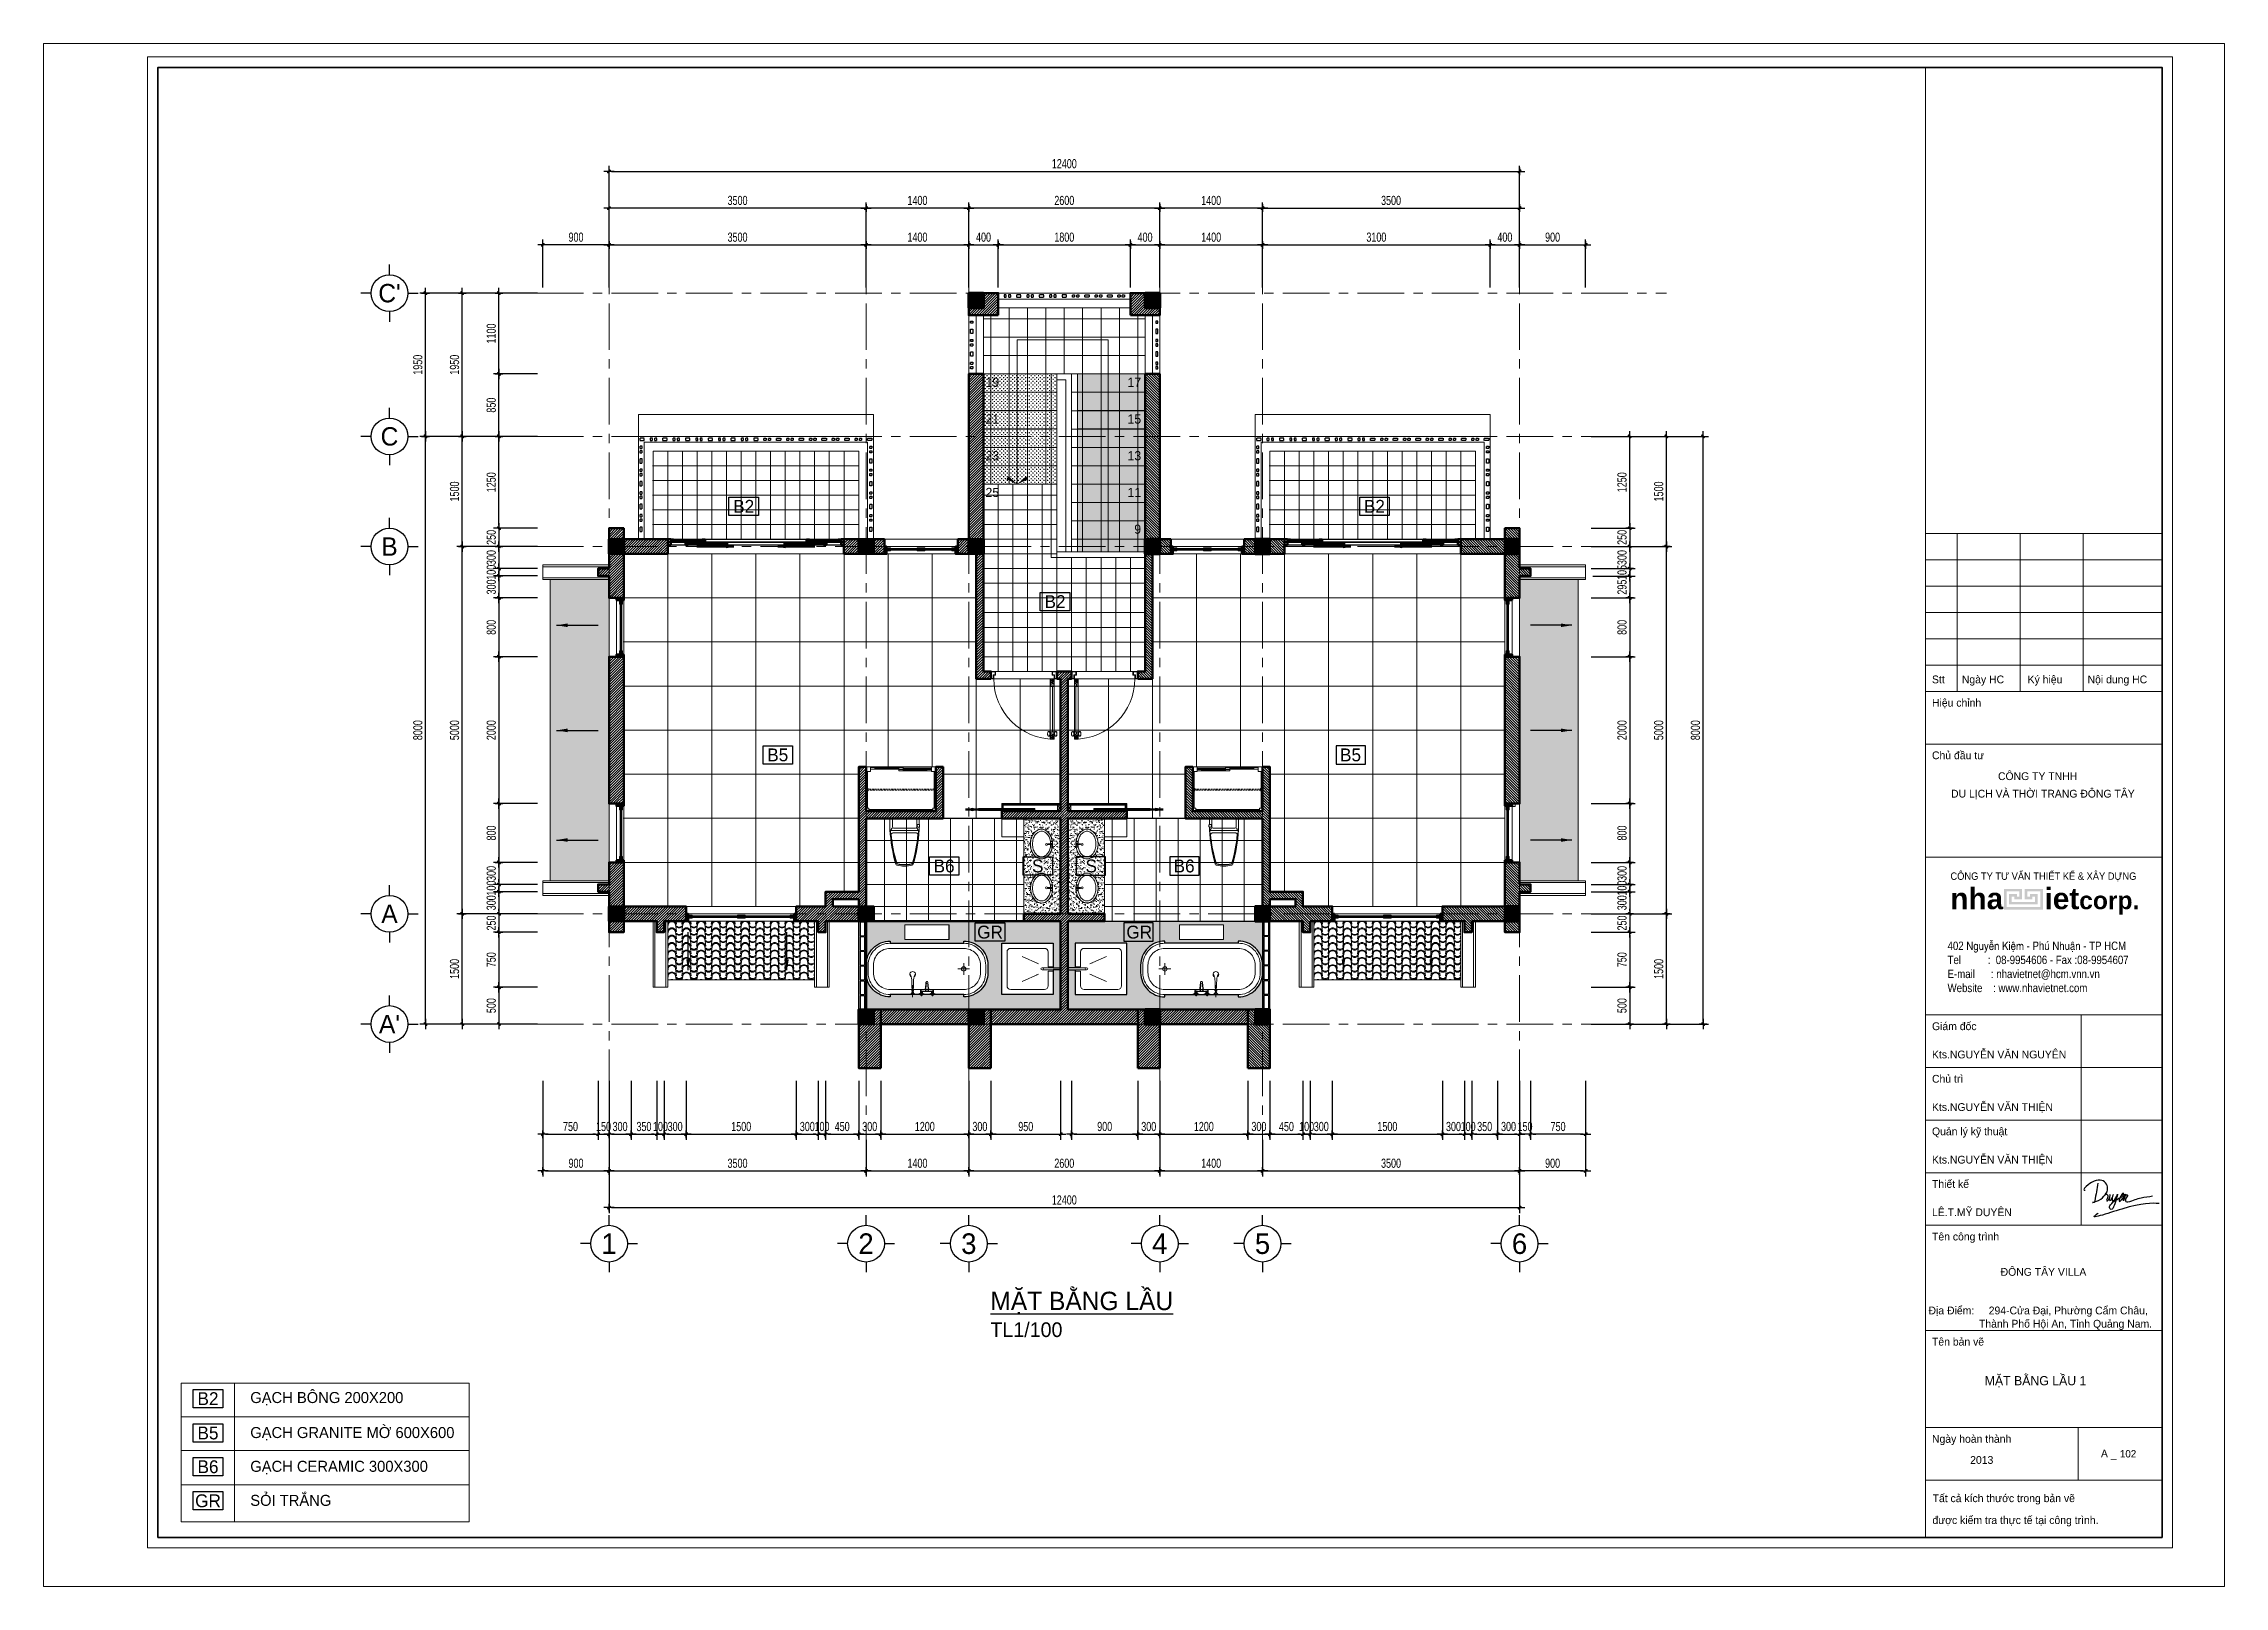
# Model space of a CAD drawing. Header units: inches. Extents: x 88947 to 296847, y 35049 to 161062.
# Drawn here: x 118647 to 148347, y 56051 to 77053 of the extents above; entities that cross this region are included whole.
import ezdxf
from ezdxf.enums import TextEntityAlignment as Align
from ezdxf.xclip import XClip

# ---------------------------------------------------------------- set-up
doc = ezdxf.new("R2010")
doc.units = ezdxf.units.IN
doc.header["$MEASUREMENT"] = 0
doc.header["$XCLIPFRAME"] = 0
doc.header["$PDMODE"] = 1
for name, pattern in [('ACAD_ISO03W100', [30, 12, -18]), ('CENTER', [50.8, 31.75, -6.35, 6.35, -6.35]), ('DASHED2', [9.525, 6.35, -3.175]), ('HIDDEN', [0.375, 0.25, -0.125])]:
    doc.linetypes.add(name, pattern=pattern)
doc.layers.add('$AUDIT_BAD_LAYER1', color=7, linetype='Continuous')
doc.layers.add('text', color=2, linetype='Continuous')
for name, color, linetype, lineweight in [('0.15', 175, 'Continuous', 20), ('0.4', 1, 'Continuous', 30), ('A-Dims', 145, 'Continuous', 25), ('A-Text', 30, 'Continuous', 9), ('A-Wall', 2, 'Continuous', 35), ('CUA', 42, 'Continuous', 20), ('DIM', 7, 'Continuous', 25), ('GHICHU', 40, 'Continuous', 18), ('HACTH', 8, 'Continuous', 5), ('HATCH', 8, 'Continuous', 5), ('KHUNG 1', 6, 'Continuous', 70), ('KHUNG 2', 144, 'Continuous', 18), ('KY HIEU', 4, 'Continuous', 25), ('mb$0$CUA', 42, 'Continuous', 20), ('mb$0$HATCH', 69, 'Continuous', 15), ('mb$0$net cat', 51, 'Continuous', 50), ('mb$0$net manh', 251, 'Continuous', 5), ('NEN', 5, 'Continuous', 9), ('Net thay', 3, 'Continuous', 25), ('NETMANH', 192, 'Continuous', 18), ('netthay', 254, 'Continuous', 25), ('THAY', 3, 'Continuous', 18), ('tran', 202, 'Continuous', 15), ('TRUC', 252, 'ACAD_ISO03W100', 13), ('TUONG', 4, 'Continuous', 50), ('vdung', 56, 'Continuous', 9)]:
    doc.layers.add(name, color=color, linetype=linetype, lineweight=lineweight)
doc.styles.add('FRANKO', font='VFRANKO.TTF')
doc.styles.add('KHUNGTEN', font='VHELVEB.TTF')
doc.styles.add('VHELVEN', font='VHELVEN.TTF')
doc.styles.add('VNI-HELVE-CONDENSE', font='VNARIAL.TTF', dxfattribs={"width": 0.7})
doc.dimstyles.new('TAS-100', dxfattribs={"dimscale": 50, "dimtxt": 2.5, "dimasz": 0.7, "dimexe": 1.5, "dimexo": 1.5, "dimgap": 0.8, "dimtad": 1, "dimdec": 0, "dimzin": 3, "dimdsep": 46, "dimtxsty": 'VNI-HELVE-CONDENSE', "dimblk": 'TICK', "dimcen": 2.5, "dimclrt": 71, "dimazin": 2, "dimtfac": 0.75, "dimtdec": 0, "dimtix": 1, "dimtmove": 2, "dimatfit": 2, "dimldrblk": 'TICK123', "dimfxl": 1.5, "dimtolj": 1, "dimtzin": 0, "dimarcsym": 0})
doc.dimstyles.new('TAS-50', dxfattribs={"dimscale": 25, "dimtxt": 2.5, "dimasz": 0.7, "dimexe": 1.5, "dimexo": 1.5, "dimgap": 0.8, "dimtad": 1, "dimdec": 0, "dimzin": 3, "dimdsep": 46, "dimtxsty": 'VNI-HELVE-CONDENSE', "dimblk": 'TICK', "dimcen": 2.5, "dimclrt": 71, "dimazin": 2, "dimtfac": 0.75, "dimtdec": 0, "dimtix": 1, "dimtmove": 2, "dimatfit": 2, "dimldrblk": 'TICK123', "dimfxl": 1.5, "dimtolj": 1, "dimtzin": 0, "dimarcsym": 0})
doc.dimstyles.new('TL 100', dxfattribs={"dimscale": 100, "dimtxt": 1.25, "dimasz": 0.5, "dimexe": 1, "dimexo": 1, "dimgap": 0.5, "dimtad": 1, "dimdec": 0, "dimzin": 3, "dimdsep": 46, "dimtxsty": 'VNI-HELVE-CONDENSE', "dimblk": 'DOT', "dimcen": 2, "dimclrt": 7, "dimazin": 2, "dimtfac": 0.75, "dimtdec": 0, "dimtix": 1, "dimtmove": 2, "dimatfit": 2, "dimfxl": 1.5, "dimtolj": 1, "dimtzin": 0, "dimarcsym": 0})
doc.dimstyles.new('TL100', dxfattribs={"dimscale": 0, "dimtxt": 250, "dimasz": 200, "dimexe": 100, "dimexo": 100, "dimgap": 100, "dimtad": 1, "dimdec": 0, "dimzin": 0, "dimdsep": 46, "dimtxsty": 'VNI-HELVE-CONDENSE', "dimblk": 'ARCHTICK', "dimcen": -6, "dimdle": 10, "dimclrd": 253, "dimclre": 256, "dimclrt": 256, "dimadec": 0, "dimazin": 0, "dimtfac": 0.005, "dimtdec": 0, "dimtix": 1, "dimtmove": 2, "dimatfit": 3, "dimldrblk": 'CLOSEDBLANK', "dimfxl": 1, "dimtolj": 1, "dimtzin": 0, "dimlwd": -1, "dimarcsym": 0})
pattern_1 = [(90, (52557.75, 48618.47), (-100, 200), [25, -175]), (90, (52545.25, 48618.47), (-100, 200), [25, -75]), (90, (52532.75, 48718.47), (-100, 200), [25, -175]), (90, (52595.25, 48568.47), (-100, 200), [12.5, -100, 12.5, -75]), (135, (52570.25, 48580.97), (-100.00003, 6e-15), [17.6777, -265.165]), (135, (52532.75, 48568.47), (-100.00003, 6e-15), [12.63, -270.2127]), (135, (52520.25, 48568.47), (-100.00003, 6e-15), [15.15, -267.6927]), (225, (52520.25, 48693.47), (-100.00003, 6e-15), [15.15, -267.6927]), (225, (52532.75, 48693.47), (-100.00003, 6e-15), [12.63, -270.2127]), (225, (52570.25, 48680.97), (-100.00003, 6e-15), [17.6777, -265.165]), (116.56505, (52570.25, 48593.47), (-100, 4.5e-05), [27.9509, -195.6559]), (116.56505, (52557.75, 48593.47), (-100, 4.5e-05), [27.9509, -195.6559]), (116.56505, (52545.25, 48543.47), (-100, 4.5e-05), [27.9509, -195.6559]), (116.56505, (52532.75, 48543.47), (-100, 4.5e-05), [27.9509, -195.6559]), (153.43495, (52595.25, 48568.47), (-100, -4.5e-05), [27.9509, -419.2627]), (153.43495, (52595.25, 48580.97), (-100, -4.5e-05), [27.9509, -419.2627]), (206.56505, (52595.25, 48680.97), (-100, 4.5e-05), [27.9509, -419.2627]), (206.56505, (52595.25, 48693.47), (-100, 4.5e-05), [27.9509, -419.2627]), (243.43495, (52570.25, 48668.47), (-100, -4.5e-05), [27.9509, -195.6559]), (243.43495, (52557.75, 48668.47), (-100, -4.5e-05), [27.9509, -195.6559]), (243.43495, (52545.25, 48718.47), (-100, -4.5e-05), [27.9509, -195.6559]), (243.43495, (52532.75, 48718.47), (-100, -4.5e-05), [27.9509, -195.6559]), (172.874984, (52595.249, 48568.469), (-100.0000155, -2.54e-05), [100.7782, -1511.6733]), (187.125016, (52595.249, 48693.469), (-100.0000155, 2.54e-05), [100.7782, -1511.6733])]
pattern_2 = [(0, (53190.15, 48901.93), (200, 100), [25, -175]), (0, (53190.15, 48914.43), (200, 100), [25, -75]), (0, (53290.15, 48926.93), (200, 100), [25, -175]), (0, (53140.15, 48864.43), (200, 100), [12.5, -100, 12.5, -75]), (45, (53152.65, 48889.425), (0, 100.00003), [17.6777, -265.165]), (45, (53140.15, 48926.925), (0, 100.00003), [12.63, -270.2127]), (45, (53140.15, 48939.425), (0, 100.00003), [15.15, -267.6927]), (135, (53265.15, 48939.425), (0, 100.00003), [15.15, -267.6927]), (135, (53265.15, 48926.925), (0, 100.00003), [12.63, -270.2127]), (135, (53252.65, 48889.425), (0, 100.00003), [17.6777, -265.165]), (26.56505, (53165.15, 48889.425), (4.5e-05, 100), [27.9509, -195.6559]), (26.56505, (53165.15, 48901.925), (4.5e-05, 100), [27.9509, -195.6559]), (26.56505, (53115.15, 48914.425), (4.5e-05, 100), [27.9509, -195.6559]), (26.56505, (53115.15, 48926.925), (4.5e-05, 100), [27.9509, -195.6559]), (63.43495, (53140.147, 48864.425), (-4.5e-05, 100), [27.9509, -419.2627]), (63.43495, (53152.647, 48864.425), (-4.5e-05, 100), [27.9509, -419.2627]), (116.56505, (53252.647, 48864.425), (4.5e-05, 100), [27.9509, -419.2627]), (116.56505, (53265.147, 48864.425), (4.5e-05, 100), [27.9509, -419.2627]), (153.43495, (53240.15, 48889.425), (-4.5e-05, 100), [27.9509, -195.6559]), (153.43495, (53240.15, 48901.925), (-4.5e-05, 100), [27.9509, -195.6559]), (153.43495, (53290.15, 48914.425), (-4.5e-05, 100), [27.9509, -195.6559]), (153.43495, (53290.15, 48926.925), (-4.5e-05, 100), [27.9509, -195.6559]), (82.874984, (53140.147, 48864.425), (-2.54e-05, 100.0000155), [100.7782, -1511.6733]), (97.125016, (53265.147, 48864.425), (2.54e-05, 100.0000155), [100.7782, -1511.6733])]
pattern_3 = [(0, (126947.74, 70307), (0, 200), []), (90, (126947.74, 70307), (-200, 1e-14), [200, 0])]

msp = doc.modelspace()

# ---------------------------------------------------------------- texts
at = {"layer": 'A-Text', "style": 'FRANKO'}
for s, p in [('GAÏCH BOÂNG 200X200', (121461.9, 58622)), ('GAÏCH GRANITE MÔØ 600X600', (121461.9, 58145.5)), ('GAÏCH CERAMIC 300X300 ', (121461.9, 57685.7)), ('SOÛI TRAÉNG', (121461.9, 57222.2))]:
    msp.add_text(s, height=150, dxfattribs=at).set_placement(p, align=Align.MIDDLE_LEFT)
at = {"layer": 'text', "style": 'FRANKO'}
for s, height, p in [('19', 125, (131474.9, 72381)), ('17', 125, (133409.1, 72381)), ('21', 125, (131474.9, 71881)), ('15', 125, (133409.1, 71881)), ('23', 125, (131474.9, 71381)), ('13', 125, (133409.1, 71381)), ('25', 125, (131474.9, 70881)), ('11', 125, (133409.1, 70881)), ('9', 125, (133500.9, 70381)), ('MAËT BAÈNG LAÀU 1', 125, (145083.4, 58788.6)), ('102', 100, (146924.1, 57806.2))]:
    msp.add_text(s, height=height, dxfattribs=at).set_placement(p)
at = {"layer": 'text', "insert": (131541.5, 60062.4), "char_height": 250, "width": 3670.646, "attachment_point": 1, "style": 'FRANKO'}
msp.add_mtext('{\\LMAËT BAÈNG LAÀU \\P\\H0.8x;\\lTL1/100}', dxfattribs=at)

# ---------------------------------------------------------------- blocks, each defined once
blk = doc.blocks.new('A$C572C6810')
at = {"layer": 'mb$0$HATCH'}
h = blk.add_hatch(dxfattribs=at)
h.set_pattern_fill('ANSI32', color=256, style=0)
h.set_pattern_definition([(315, (-1420, -132.5), (-6.73519, -6.73519), []), (315, (-1415.51, -132.5), (-6.73519, -6.73519), [])])
h.paths.add_polyline_path([(-1420, -142.5), (-800, -142.5), (-800, -132.5), (-1420, -132.5)])
h = blk.add_hatch(dxfattribs=at)
h.set_pattern_fill('ANSI32', color=256, style=0)
h.set_pattern_definition([(225, (-80, -132.5), (6.73519, -6.73519), []), (225, (-84.49, -132.5), (6.73519, -6.73519), [])])
h.paths.add_polyline_path([(-80, -142.5), (-700, -142.5), (-700, -132.5), (-80, -132.5)])
at = {"layer": 'mb$0$CUA'}
for points in [[(-1500, -200), (0, -200), (0, 0), (-1500, 0)], [(-30, -200), (-30, -100), (-1470, -100), (-1470, -200)], [(-30, -150), (-30, -100), (-1470, -100), (-1470, -150)], [(-750, -125), (-750, -150), (-1420, -150), (-1420, -125)], [(-1420, -142.5), (-800, -142.5), (-800, -132.5), (-1420, -132.5)], [(-750, -125), (-750, -150), (-80, -150), (-80, -125)], [(-80, -142.5), (-700, -142.5), (-700, -132.5), (-80, -132.5)]]:
    blk.add_lwpolyline(points, close=True, dxfattribs=at)
at = {"layer": 'mb$0$net cat'}
for points in [[(-1500, -200), (-1500, -100), (-1470, -100), (-1470, -200)], [(-1470, -125), (-1470, -150), (-1420, -150), (-1420, -125)], [(-750, -125), (-750, -150), (-800, -150), (-800, -125)], [(-750, -125), (-750, -150), (-700, -150), (-700, -125)], [(-30, -125), (-30, -150), (-80, -150), (-80, -125)], [(0, -200), (0, -100), (-30, -100), (-30, -200)]]:
    blk.add_lwpolyline(points, close=True, dxfattribs=at)
at = {"layer": 'mb$0$net manh'}
for points in [[(-1500, -200), (-1470, -100)], [(-1470, -200), (-1500, -100)], [(-1470, -150), (-1420, -125)], [(-1470, -125), (-1420, -150)], [(-750, -150), (-800, -125)], [(-750, -125), (-800, -150)], [(-750, -150), (-700, -125)], [(-750, -125), (-700, -150)], [(-30, -150), (-80, -125)], [(-30, -125), (-80, -150)], [(0, -200), (-30, -100)], [(-30, -200), (0, -100)]]:
    blk.add_lwpolyline(points, dxfattribs=at)
blk = doc.blocks.new('TICK')
at = {"layer": 'A-Dims', "color": 1}
for p, q in [((-2, 0), (2, 0)), ((0, 1.5), (0, -1.5))]:
    blk.add_line(p, q, dxfattribs=at)
at = {"layer": 'A-Dims', "color": 1, "const_width": 0.788}
blk.add_lwpolyline([(-0.33, -0.35), (0.38, 0.38)], dxfattribs=at)
at = {"layer": 'A-Dims', "color": 1, "const_width": 0.394}
for points in [[(0.24, 0.52, -0.414214), (0.52, 0.52, -1)], [(0.52, 0.52, -0.414214), (0.52, 0.24, -1)], [(-0.47, -0.21, 0.414214), (-0.47, -0.49, 1)], [(-0.47, -0.49, 0.414214), (-0.19, -0.49, 1)]]:
    blk.add_lwpolyline(points, format="xyb", dxfattribs=at)
blk = doc.blocks.new('*D521')
at = {"layer": 'Defpoints', "color": 0}
for p in [(126348, 62207), (129848, 62207), (129848, 61707)]:
    blk.add_point(p, dxfattribs=at)
at = {"layer": 'DIM', "color": 0, "lineweight": -2}
for p, q in [((126348, 62132), (126348, 61632)), ((129848, 62132), (129848, 61632)), ((126383, 61707), (129813, 61707))]:
    blk.add_line(p, q, dxfattribs=at)
at = {"layer": 'DIM', "color": 0, "lineweight": -2, "xscale": 35, "yscale": 35, "zscale": 35, "rotation": 180}
blk.add_blockref('TICK', (126348, 61707), dxfattribs=at)
at = {"layer": 'DIM', "color": 0, "lineweight": -2, "xscale": 35, "yscale": 35, "zscale": 35}
blk.add_blockref('TICK', (129848, 61707), dxfattribs=at)
at = {"layer": 'DIM', "color": 71, "insert": (128098, 61811), "char_height": 125, "attachment_point": 5, "style": 'VNI-HELVE-CONDENSE'}
blk.add_mtext('\\A1;3500', dxfattribs=at)
blk = doc.blocks.new('TICK123')
at = {"layer": 'A-Dims', "color": 1}
blk.add_lwpolyline([(0.05, 0, 0, 0.84, 0), (-2.11, 0, 8.4, 8.4, 0)], format="xyseb", dxfattribs=at)
blk = doc.blocks.new('*D522')
at = {"layer": 'Defpoints', "color": 0}
for p in [(129848, 62207), (131248, 62207), (131248, 61707)]:
    blk.add_point(p, dxfattribs=at)
at = {"layer": 'DIM', "color": 0, "lineweight": -2}
for p, q in [((129848, 62132), (129848, 61632)), ((131248, 62132), (131248, 61632)), ((129883, 61707), (131213, 61707))]:
    blk.add_line(p, q, dxfattribs=at)
at = {"layer": 'DIM', "color": 0, "lineweight": -2, "xscale": 35, "yscale": 35, "zscale": 35, "rotation": 180}
blk.add_blockref('TICK', (129848, 61707), dxfattribs=at)
at = {"layer": 'DIM', "color": 0, "lineweight": -2, "xscale": 35, "yscale": 35, "zscale": 35}
blk.add_blockref('TICK', (131248, 61707), dxfattribs=at)
at = {"layer": 'DIM', "color": 71, "insert": (130548, 61811), "char_height": 125, "attachment_point": 5, "style": 'VNI-HELVE-CONDENSE'}
blk.add_mtext('\\A1;1400', dxfattribs=at)
blk = doc.blocks.new('*D523')
at = {"layer": 'Defpoints', "color": 0}
for p in [(131248, 62207), (133848, 62207), (133848, 61707)]:
    blk.add_point(p, dxfattribs=at)
at = {"layer": 'DIM', "color": 0, "lineweight": -2}
for p, q in [((131248, 62132), (131248, 61632)), ((133848, 62132), (133848, 61632)), ((131283, 61707), (133813, 61707))]:
    blk.add_line(p, q, dxfattribs=at)
at = {"layer": 'DIM', "color": 0, "lineweight": -2, "xscale": 35, "yscale": 35, "zscale": 35, "rotation": 180}
blk.add_blockref('TICK', (131248, 61707), dxfattribs=at)
at = {"layer": 'DIM', "color": 0, "lineweight": -2, "xscale": 35, "yscale": 35, "zscale": 35}
blk.add_blockref('TICK', (133848, 61707), dxfattribs=at)
at = {"layer": 'DIM', "color": 71, "insert": (132548, 61811), "char_height": 125, "attachment_point": 5, "style": 'VNI-HELVE-CONDENSE'}
blk.add_mtext('\\A1;2600', dxfattribs=at)
blk = doc.blocks.new('*D524')
at = {"layer": 'Defpoints', "color": 0}
for p in [(133848, 62207), (135248, 62207), (135248, 61707)]:
    blk.add_point(p, dxfattribs=at)
at = {"layer": 'DIM', "color": 0, "lineweight": -2}
for p, q in [((133848, 62132), (133848, 61632)), ((135248, 62132), (135248, 61632)), ((133883, 61707), (135213, 61707))]:
    blk.add_line(p, q, dxfattribs=at)
at = {"layer": 'DIM', "color": 0, "lineweight": -2, "xscale": 35, "yscale": 35, "zscale": 35, "rotation": 180}
blk.add_blockref('TICK', (133848, 61707), dxfattribs=at)
at = {"layer": 'DIM', "color": 0, "lineweight": -2, "xscale": 35, "yscale": 35, "zscale": 35}
blk.add_blockref('TICK', (135248, 61707), dxfattribs=at)
at = {"layer": 'DIM', "color": 71, "insert": (134548, 61811), "char_height": 125, "attachment_point": 5, "style": 'VNI-HELVE-CONDENSE'}
blk.add_mtext('\\A1;1400', dxfattribs=at)
blk = doc.blocks.new('*D525')
at = {"layer": 'Defpoints', "color": 0}
for p in [(135248, 62207), (138748, 62207), (138748, 61707)]:
    blk.add_point(p, dxfattribs=at)
at = {"layer": 'DIM', "color": 0, "lineweight": -2}
for p, q in [((135248, 62132), (135248, 61632)), ((138748, 62132), (138748, 61632)), ((135283, 61707), (138713, 61707))]:
    blk.add_line(p, q, dxfattribs=at)
at = {"layer": 'DIM', "color": 0, "lineweight": -2, "xscale": 35, "yscale": 35, "zscale": 35, "rotation": 180}
blk.add_blockref('TICK', (135248, 61707), dxfattribs=at)
at = {"layer": 'DIM', "color": 0, "lineweight": -2, "xscale": 35, "yscale": 35, "zscale": 35}
blk.add_blockref('TICK', (138748, 61707), dxfattribs=at)
at = {"layer": 'DIM', "color": 71, "insert": (136998, 61811), "char_height": 125, "attachment_point": 5, "style": 'VNI-HELVE-CONDENSE'}
blk.add_mtext('\\A1;3500', dxfattribs=at)
blk = doc.blocks.new('*D526')
at = {"layer": 'Defpoints', "color": 0}
for p in [(126348, 62207), (138748, 62207), (138748, 61207)]:
    blk.add_point(p, dxfattribs=at)
at = {"layer": 'DIM', "color": 0, "lineweight": -2}
for p, q in [((126348, 62132), (126348, 61132)), ((138748, 62132), (138748, 61132)), ((126383, 61207), (138713, 61207))]:
    blk.add_line(p, q, dxfattribs=at)
at = {"layer": 'DIM', "color": 0, "lineweight": -2, "xscale": 35, "yscale": 35, "zscale": 35, "rotation": 180}
blk.add_blockref('TICK', (126348, 61207), dxfattribs=at)
at = {"layer": 'DIM', "color": 0, "lineweight": -2, "xscale": 35, "yscale": 35, "zscale": 35}
blk.add_blockref('TICK', (138748, 61207), dxfattribs=at)
at = {"layer": 'DIM', "color": 71, "insert": (132548, 61311), "char_height": 125, "attachment_point": 5, "style": 'VNI-HELVE-CONDENSE'}
blk.add_mtext('\\A1;12400', dxfattribs=at)
blk = doc.blocks.new('*D527')
at = {"layer": 'Defpoints', "color": 0}
for p in [(124348, 65207), (125448, 65207), (125448, 63707)]:
    blk.add_point(p, dxfattribs=at)
at = {"layer": 'DIM', "color": 0, "lineweight": -2}
for p, q in [((125373, 65207), (124273, 65207)), ((124348, 63742), (124348, 65172)), ((125373, 63707), (124273, 63707))]:
    blk.add_line(p, q, dxfattribs=at)
at = {"layer": 'DIM', "color": 0, "lineweight": -2, "xscale": 35, "yscale": 35, "zscale": 35}
for p, rotation in [((124348, 65207), 90), ((124348, 63707), 270)]:
    blk.add_blockref('TICK', p, dxfattribs=dict(at, rotation=rotation))
at = {"layer": 'DIM', "color": 71, "insert": (124244, 64457), "char_height": 125, "attachment_point": 5, "rotation": 90, "style": 'VNI-HELVE-CONDENSE'}
blk.add_mtext('\\A1;1500', dxfattribs=at)
blk = doc.blocks.new('*D528')
at = {"layer": 'Defpoints', "color": 0}
for p in [(124348, 70207), (125448, 70207), (125448, 65207)]:
    blk.add_point(p, dxfattribs=at)
at = {"layer": 'DIM', "color": 0, "lineweight": -2}
for p, q in [((125373, 70207), (124273, 70207)), ((124348, 65242), (124348, 70172)), ((125373, 65207), (124273, 65207))]:
    blk.add_line(p, q, dxfattribs=at)
at = {"layer": 'DIM', "color": 0, "lineweight": -2, "xscale": 35, "yscale": 35, "zscale": 35}
for p, rotation in [((124348, 70207), 90), ((124348, 65207), 270)]:
    blk.add_blockref('TICK', p, dxfattribs=dict(at, rotation=rotation))
at = {"layer": 'DIM', "color": 71, "insert": (124244, 67707), "char_height": 125, "attachment_point": 5, "rotation": 90, "style": 'VNI-HELVE-CONDENSE'}
blk.add_mtext('\\A1;5000', dxfattribs=at)
blk = doc.blocks.new('*D529')
at = {"layer": 'Defpoints', "color": 0}
for p in [(124348, 71707), (125448, 71707), (125448, 70207)]:
    blk.add_point(p, dxfattribs=at)
at = {"layer": 'DIM', "color": 0, "lineweight": -2}
for p, q in [((125373, 71707), (124273, 71707)), ((124348, 70242), (124348, 71672)), ((125373, 70207), (124273, 70207))]:
    blk.add_line(p, q, dxfattribs=at)
at = {"layer": 'DIM', "color": 0, "lineweight": -2, "xscale": 35, "yscale": 35, "zscale": 35}
for p, rotation in [((124348, 71707), 90), ((124348, 70207), 270)]:
    blk.add_blockref('TICK', p, dxfattribs=dict(at, rotation=rotation))
at = {"layer": 'DIM', "color": 71, "insert": (124244, 70957), "char_height": 125, "attachment_point": 5, "rotation": 90, "style": 'VNI-HELVE-CONDENSE'}
blk.add_mtext('\\A1;1500', dxfattribs=at)
blk = doc.blocks.new('*D530')
at = {"layer": 'Defpoints', "color": 0}
for p in [(123848, 71707), (125448, 71707), (125448, 63707)]:
    blk.add_point(p, dxfattribs=at)
at = {"layer": 'DIM', "color": 0, "lineweight": -2}
for p, q in [((125373, 71707), (123773, 71707)), ((123848, 63742), (123848, 71672)), ((125373, 63707), (123773, 63707))]:
    blk.add_line(p, q, dxfattribs=at)
at = {"layer": 'DIM', "color": 0, "lineweight": -2, "xscale": 35, "yscale": 35, "zscale": 35}
for p, rotation in [((123848, 71707), 90), ((123848, 63707), 270)]:
    blk.add_blockref('TICK', p, dxfattribs=dict(at, rotation=rotation))
at = {"layer": 'DIM', "color": 71, "insert": (123744, 67707), "char_height": 125, "attachment_point": 5, "rotation": 90, "style": 'VNI-HELVE-CONDENSE'}
blk.add_mtext('\\A1;8000', dxfattribs=at)
blk = doc.blocks.new('A$C22DF5D2D')
for points in [[(-10, 1159), (-123, 479), (-148, 421), (-212, 409), (-104, 451), (219, 660), (363, 901), (147, 1267), (-150, 1235), (-388, 1094), (-537, 889), (-506, 892)], [(2356, 378), (916, 165), (-61, -39), (0, 0), (-61, -39)], [(255, 700), (290, 728), (339, 743), (363, 705), (341, 552), (331, 483), (357, 485), (464, 729), (431, 561), (448, 495), (513, 535), (530, 566), (588, 726), (535, 529), (559, 486), (639, 526), (747, 742), (622, 304), (565, 189), (507, 143), (444, 188), (443, 257), (521, 382), (803, 578), (926, 655), (981, 729), (981, 766), (870, 665), (831, 456), (904, 515), (1051, 736), (976, 480), (1094, 717), (1127, 703), (1105, 634), (1056, 499), (1066, 460), (1148, 442), (1421, 530), (1656, 597), (2094, 666)]]:
    blk.add_spline(points, degree=3)
blk = doc.blocks.new('khung ten')
at = {"layer": '0.4'}
h = blk.add_hatch(color=256, dxfattribs=at)
h.paths.add_polyline_path([(303108, -206615), (302758, -206615), (302758, -207015), (303508, -207015), (303508, -206615), (303158, -206615), (303158, -206815), (303308, -206815), (303308, -206765), (303358, -206765), (303358, -206865), (302908, -206865), (302908, -206765), (302958, -206765), (302958, -206815), (303108, -206815)])
h.paths.add_polyline_path([(303058, -206665), (303058, -206765), (303008, -206765), (303008, -206715), (302858, -206715), (302858, -206915), (303408, -206915), (303408, -206715), (303258, -206715), (303258, -206765), (303208, -206765), (303208, -206665), (303458, -206665), (303458, -206965), (302808, -206965), (302808, -206665)], flags=16)
at = {"layer": '0.15', "ltscale": 0.7}
blk.add_line((301249, -213090), (305804, -213090), dxfattribs=at)
at = {"layer": 'A-Wall', "ltscale": 0.7}
blk.add_lwpolyline([(267204, -219099), (305804, -219099), (305804, -190799), (267204, -190799)], close=True, dxfattribs=at)
at = {"layer": 'KHUNG 2', "ltscale": 0.7}
for p, q in [((301249, -219099), (301249, -190799)), ((301249, -199776), (305804, -199776)), ((301856, -202813), (301856, -199776)), ((303071, -202813), (303071, -199776)), ((304286, -202813), (304286, -199776)), ((301249, -200282), (305804, -200282)), ((301249, -200789), (305804, -200789)), ((305804, -201295), (301249, -201295)), ((301249, -201801), (305804, -201801)), ((301249, -202307), (305804, -202307)), ((301249, -202813), (305804, -202813)), ((301249, -203826), (305804, -203826)), ((301249, -206004), (305804, -206004)), ((301249, -209041), (305804, -209041)), ((304246, -213090), (304246, -209041)), ((301249, -210053), (305804, -210053)), ((301249, -211065), (305804, -211065)), ((301249, -212078), (305804, -212078)), ((301249, -213090), (305804, -213090)), ((301249, -215115), (305804, -215115)), ((301249, -216986), (305804, -216986)), ((304185, -217998), (304185, -216986)), ((301249, -217998), (305804, -217998))]:
    blk.add_line(p, q, dxfattribs=at)
blk.add_lwpolyline([(267004, -219299), (306004, -219299), (306004, -190599), (267004, -190599)], close=True, dxfattribs=at)
at = {"layer": 'NETMANH', "ltscale": 0.7}
blk.add_lwpolyline([(265004, -220042), (307004, -220042), (307004, -190342), (265004, -190342)], close=True, dxfattribs=at)
at = {"layer": 'text', "linetype": 'Continuous', "xscale": 0.5, "yscale": 0.5, "zscale": 0.5}
blk.add_blockref('A$C22DF5D2D', (304573, -212860), dxfattribs=at)
at = {"layer": '$AUDIT_BAD_LAYER1', "color": 2, "linetype": 'Continuous', "style": 'KHUNGTEN', "width": 0.9}
blk.add_text('COÂNG TY TÖ VAÁN THIEÁT KEÁ & XAÂY DÖÏNG', height=142.53, dxfattribs=at).set_placement((303519, -206369), align=Align.MIDDLE_CENTER)
at = {"layer": '$AUDIT_BAD_LAYER1', "color": 2, "linetype": 'Continuous', "insert": (301673, -207630), "char_height": 161.97, "width": 6102.51, "attachment_point": 1, "style": 'KHUNGTEN'}
blk.add_mtext('{\\fVNI-Helve-Condense|b0|i0|c0|p2;402 Nguyeãn Kieäm - Phuù Nhuaän - TP HCM \\PTel          :  08-9954606 - Fax :08-9954607\\PE-mail      : nhavietnet@hcm.vnn.vn\\PWebsite    : www.nhavietnet.com}', dxfattribs=at)
at = {"layer": 'text', "linetype": 'Continuous', "style": 'FRANKO'}
for s, p in [('Stt', (301373, -202657)), ('Ngaøy HC', (301948, -202657)), ('Kyù hieäu', (303215, -202657)), ('Noäi dung HC', (304369, -202657)), ('Hieäu chænh', (301373, -203106)), ('Chuû ñaàu tö', (301373, -204118)), ('COÂNG TY TNHH ', (302644, -204520)), ('DU LÒCH VAØ THÔØI TRANG ÑOÂNG TAÂY', (301740, -204857)), ('Giaùm ñoác', (301373, -209334)), ('Kts.NGUYEÃN VAÊN NGUYEÂN', (301373, -209878)), ('Chuû trì', (301373, -210346)), ('Kts.NGUYEÃN VAÊN THIEÄN', (301373, -210890)), ('Quaûn lyù kyõ thuaät', (301373, -211358)), ('Kts.NGUYEÃN VAÊN THIEÄN', (301373, -211903)), ('Thieát keá', (301373, -212370)), ('LEÂ.T.MYÕ DUYEÂN', (301373, -212915)), ('Teân coâng trình', (301373, -213383)), ('ÑOÂNG TAÂY VILLA', (302695, -214063)), ('Ñòa Ñieåm:     294-Cöûa Ñaïi, Phöôøng Caåm Chaâu, ', (301306, -214806)), ('Thaønh Phoá Hoäi An, Tænh Quaûng Nam.', (302278, -215061)), ('Teân baûn veõ ', (301373, -215407)), ('Ngaøy hoaøn thaønh', (301373, -217278)), ('2013', (302108, -217684)), ('A _ ', (304627, -217560)), ('Taát caû kích thöôùc trong baûn veõ ', (301385, -218421)), ('ñöôïc kieåm tra thöïc teá taïi coâng trình.', (301381, -218842))]:
    blk.add_text(s, height=150, dxfattribs=at).set_placement(p)
at = {"layer": 'text', "linetype": 'Continuous', "insert": (303546, -206852), "char_height": 410.12, "width": 9417.44, "attachment_point": 5, "style": 'KHUNGTEN'}
blk.add_mtext('{\\fVNI-Helve|b1|i0|c0|p2;nha     iet\\H0.8274x;corp.}', dxfattribs=at)
blk = doc.blocks.new('*D531')
at = {"layer": 'Defpoints', "color": 0}
for p in [(124848, 71707), (125448, 71707), (125448, 70457)]:
    blk.add_point(p, dxfattribs=at)
at = {"layer": 'DIM', "color": 0, "lineweight": -2}
for p, q in [((125373, 71707), (124773, 71707)), ((124848, 70492), (124848, 71672)), ((125373, 70457), (124773, 70457))]:
    blk.add_line(p, q, dxfattribs=at)
at = {"layer": 'DIM', "color": 0, "lineweight": -2, "xscale": 35, "yscale": 35, "zscale": 35}
for p, rotation in [((124848, 71707), 90), ((124848, 70457), 270)]:
    blk.add_blockref('TICK', p, dxfattribs=dict(at, rotation=rotation))
at = {"layer": 'DIM', "color": 71, "insert": (124744, 71082), "char_height": 125, "attachment_point": 5, "rotation": 90, "style": 'VNI-HELVE-CONDENSE'}
blk.add_mtext('\\A1;1250', dxfattribs=at)
blk = doc.blocks.new('*D532')
at = {"layer": 'Defpoints', "color": 0}
for p in [(125448, 70457), (124848, 70207), (125448, 70207)]:
    blk.add_point(p, dxfattribs=at)
at = {"layer": 'DIM', "color": 0, "lineweight": -2}
for p, q in [((125373, 70457), (124773, 70457)), ((124848, 70492), (124848, 70527)), ((124848, 70457), (124848, 70207)), ((125373, 70207), (124773, 70207)), ((124848, 70172), (124848, 70137))]:
    blk.add_line(p, q, dxfattribs=at)
at = {"layer": 'DIM', "color": 0, "lineweight": -2, "xscale": 35, "yscale": 35, "zscale": 35}
for p, rotation in [((124848, 70457), 270), ((124848, 70207), 90)]:
    blk.add_blockref('TICK', p, dxfattribs=dict(at, rotation=rotation))
at = {"layer": 'DIM', "color": 71, "insert": (124744, 70332), "char_height": 125, "attachment_point": 5, "rotation": 90, "style": 'VNI-HELVE-CONDENSE'}
blk.add_mtext('\\A1;250', dxfattribs=at)
blk = doc.blocks.new('*D533')
at = {"layer": 'Defpoints', "color": 0}
for p in [(125448, 70207), (124848, 69907), (125448, 69907)]:
    blk.add_point(p, dxfattribs=at)
at = {"layer": 'DIM', "color": 0, "lineweight": -2}
for p, q in [((125373, 70207), (124773, 70207)), ((124848, 70172), (124848, 69942)), ((125373, 69907), (124773, 69907))]:
    blk.add_line(p, q, dxfattribs=at)
at = {"layer": 'DIM', "color": 0, "lineweight": -2, "xscale": 35, "yscale": 35, "zscale": 35}
for p, rotation in [((124848, 70207), 90), ((124848, 69907), 270)]:
    blk.add_blockref('TICK', p, dxfattribs=dict(at, rotation=rotation))
at = {"layer": 'DIM', "color": 71, "insert": (124744, 70057), "char_height": 125, "attachment_point": 5, "rotation": 90, "style": 'VNI-HELVE-CONDENSE'}
blk.add_mtext('\\A1;300', dxfattribs=at)
blk = doc.blocks.new('*D534')
at = {"layer": 'Defpoints', "color": 0}
for p in [(124848, 69807), (125448, 69907), (125448, 69807)]:
    blk.add_point(p, dxfattribs=at)
at = {"layer": 'DIM', "color": 0, "lineweight": -2}
for p, q in [((125373, 69907), (124773, 69907)), ((125373, 69807), (124773, 69807)), ((124848, 69942), (124848, 69977)), ((124848, 69907), (124848, 69807)), ((124848, 69772), (124848, 69737))]:
    blk.add_line(p, q, dxfattribs=at)
at = {"layer": 'DIM', "color": 0, "lineweight": -2, "xscale": 35, "yscale": 35, "zscale": 35}
for p, rotation in [((124848, 69907), 270), ((124848, 69807), 90)]:
    blk.add_blockref('TICK', p, dxfattribs=dict(at, rotation=rotation))
at = {"layer": 'DIM', "color": 71, "insert": (124744, 69857), "char_height": 125, "attachment_point": 5, "rotation": 90, "style": 'VNI-HELVE-CONDENSE'}
blk.add_mtext('\\A1;100', dxfattribs=at)
blk = doc.blocks.new('*D535')
at = {"layer": 'Defpoints', "color": 0}
for p in [(125448, 69807), (124848, 69507), (125448, 69507)]:
    blk.add_point(p, dxfattribs=at)
at = {"layer": 'DIM', "color": 0, "lineweight": -2}
for p, q in [((125373, 69807), (124773, 69807)), ((125373, 69507), (124773, 69507)), ((124848, 69772), (124848, 69542))]:
    blk.add_line(p, q, dxfattribs=at)
at = {"layer": 'DIM', "color": 0, "lineweight": -2, "xscale": 35, "yscale": 35, "zscale": 35}
for p, rotation in [((124848, 69807), 90), ((124848, 69507), 270)]:
    blk.add_blockref('TICK', p, dxfattribs=dict(at, rotation=rotation))
at = {"layer": 'DIM', "color": 71, "insert": (124744, 69657), "char_height": 125, "attachment_point": 5, "rotation": 90, "style": 'VNI-HELVE-CONDENSE'}
blk.add_mtext('\\A1;300', dxfattribs=at)
blk = doc.blocks.new('*D536')
at = {"layer": 'Defpoints', "color": 0}
for p in [(125448, 69507), (124848, 68707), (125448, 68707)]:
    blk.add_point(p, dxfattribs=at)
at = {"layer": 'DIM', "color": 0, "lineweight": -2}
for p, q in [((125373, 69507), (124773, 69507)), ((124848, 69472), (124848, 68742)), ((125373, 68707), (124773, 68707))]:
    blk.add_line(p, q, dxfattribs=at)
at = {"layer": 'DIM', "color": 0, "lineweight": -2, "xscale": 35, "yscale": 35, "zscale": 35}
for p, rotation in [((124848, 69507), 90), ((124848, 68707), 270)]:
    blk.add_blockref('TICK', p, dxfattribs=dict(at, rotation=rotation))
at = {"layer": 'DIM', "color": 71, "insert": (124744, 69107), "char_height": 125, "attachment_point": 5, "rotation": 90, "style": 'VNI-HELVE-CONDENSE'}
blk.add_mtext('\\A1;800', dxfattribs=at)
blk = doc.blocks.new('*D537')
at = {"layer": 'Defpoints', "color": 0}
for p in [(125448, 68707), (124848, 66707), (125448, 66707)]:
    blk.add_point(p, dxfattribs=at)
at = {"layer": 'DIM', "color": 0, "lineweight": -2}
for p, q in [((125373, 68707), (124773, 68707)), ((124848, 68672), (124848, 66742)), ((125373, 66707), (124773, 66707))]:
    blk.add_line(p, q, dxfattribs=at)
at = {"layer": 'DIM', "color": 0, "lineweight": -2, "xscale": 35, "yscale": 35, "zscale": 35}
for p, rotation in [((124848, 68707), 90), ((124848, 66707), 270)]:
    blk.add_blockref('TICK', p, dxfattribs=dict(at, rotation=rotation))
at = {"layer": 'DIM', "color": 71, "insert": (124744, 67707), "char_height": 125, "attachment_point": 5, "rotation": 90, "style": 'VNI-HELVE-CONDENSE'}
blk.add_mtext('\\A1;2000', dxfattribs=at)
blk = doc.blocks.new('*D538')
at = {"layer": 'Defpoints', "color": 0}
for p in [(125448, 66707), (124848, 65907), (125448, 65907)]:
    blk.add_point(p, dxfattribs=at)
at = {"layer": 'DIM', "color": 0, "lineweight": -2}
for p, q in [((125373, 66707), (124773, 66707)), ((124848, 66672), (124848, 65942)), ((125373, 65907), (124773, 65907))]:
    blk.add_line(p, q, dxfattribs=at)
at = {"layer": 'DIM', "color": 0, "lineweight": -2, "xscale": 35, "yscale": 35, "zscale": 35}
for p, rotation in [((124848, 66707), 90), ((124848, 65907), 270)]:
    blk.add_blockref('TICK', p, dxfattribs=dict(at, rotation=rotation))
at = {"layer": 'DIM', "color": 71, "insert": (124744, 66307), "char_height": 125, "attachment_point": 5, "rotation": 90, "style": 'VNI-HELVE-CONDENSE'}
blk.add_mtext('\\A1;800', dxfattribs=at)
blk = doc.blocks.new('*D539')
at = {"layer": 'Defpoints', "color": 0}
for p in [(125448, 65907), (124848, 65607), (125448, 65607)]:
    blk.add_point(p, dxfattribs=at)
at = {"layer": 'DIM', "color": 0, "lineweight": -2}
for p, q in [((125373, 65907), (124773, 65907)), ((124848, 65872), (124848, 65642)), ((125373, 65607), (124773, 65607))]:
    blk.add_line(p, q, dxfattribs=at)
at = {"layer": 'DIM', "color": 0, "lineweight": -2, "xscale": 35, "yscale": 35, "zscale": 35}
for p, rotation in [((124848, 65907), 90), ((124848, 65607), 270)]:
    blk.add_blockref('TICK', p, dxfattribs=dict(at, rotation=rotation))
at = {"layer": 'DIM', "color": 71, "insert": (124744, 65757), "char_height": 125, "attachment_point": 5, "rotation": 90, "style": 'VNI-HELVE-CONDENSE'}
blk.add_mtext('\\A1;300', dxfattribs=at)
blk = doc.blocks.new('*D540')
at = {"layer": 'Defpoints', "color": 0}
for p in [(124848, 65507), (125448, 65607), (125448, 65507)]:
    blk.add_point(p, dxfattribs=at)
at = {"layer": 'DIM', "color": 0, "lineweight": -2}
for p, q in [((124848, 65642), (124848, 65677)), ((125373, 65607), (124773, 65607)), ((125373, 65507), (124773, 65507)), ((124848, 65607), (124848, 65507)), ((124848, 65472), (124848, 65437))]:
    blk.add_line(p, q, dxfattribs=at)
at = {"layer": 'DIM', "color": 0, "lineweight": -2, "xscale": 35, "yscale": 35, "zscale": 35}
for p, rotation in [((124848, 65607), 270), ((124848, 65507), 90)]:
    blk.add_blockref('TICK', p, dxfattribs=dict(at, rotation=rotation))
at = {"layer": 'DIM', "color": 71, "insert": (124744, 65557), "char_height": 125, "attachment_point": 5, "rotation": 90, "style": 'VNI-HELVE-CONDENSE'}
blk.add_mtext('\\A1;100', dxfattribs=at)
blk = doc.blocks.new('*D541')
at = {"layer": 'Defpoints', "color": 0}
for p in [(125448, 65507), (124848, 65207), (125448, 65207)]:
    blk.add_point(p, dxfattribs=at)
at = {"layer": 'DIM', "color": 0, "lineweight": -2}
for p, q in [((125373, 65507), (124773, 65507)), ((124848, 65472), (124848, 65242)), ((125373, 65207), (124773, 65207))]:
    blk.add_line(p, q, dxfattribs=at)
at = {"layer": 'DIM', "color": 0, "lineweight": -2, "xscale": 35, "yscale": 35, "zscale": 35}
for p, rotation in [((124848, 65507), 90), ((124848, 65207), 270)]:
    blk.add_blockref('TICK', p, dxfattribs=dict(at, rotation=rotation))
at = {"layer": 'DIM', "color": 71, "insert": (124744, 65357), "char_height": 125, "attachment_point": 5, "rotation": 90, "style": 'VNI-HELVE-CONDENSE'}
blk.add_mtext('\\A1;300', dxfattribs=at)
blk = doc.blocks.new('*D542')
at = {"layer": 'Defpoints', "color": 0}
for p in [(125448, 65207), (124848, 64957), (125448, 64957)]:
    blk.add_point(p, dxfattribs=at)
at = {"layer": 'DIM', "color": 0, "lineweight": -2}
for p, q in [((125373, 65207), (124773, 65207)), ((124848, 65242), (124848, 65277)), ((124848, 65207), (124848, 64957)), ((125373, 64957), (124773, 64957)), ((124848, 64922), (124848, 64887))]:
    blk.add_line(p, q, dxfattribs=at)
at = {"layer": 'DIM', "color": 0, "lineweight": -2, "xscale": 35, "yscale": 35, "zscale": 35}
for p, rotation in [((124848, 65207), 270), ((124848, 64957), 90)]:
    blk.add_blockref('TICK', p, dxfattribs=dict(at, rotation=rotation))
at = {"layer": 'DIM', "color": 71, "insert": (124744, 65082), "char_height": 125, "attachment_point": 5, "rotation": 90, "style": 'VNI-HELVE-CONDENSE'}
blk.add_mtext('\\A1;250', dxfattribs=at)
blk = doc.blocks.new('*D543')
at = {"layer": 'Defpoints', "color": 0}
for p in [(125448, 64957), (124848, 64207), (125448, 64207)]:
    blk.add_point(p, dxfattribs=at)
at = {"layer": 'DIM', "color": 0, "lineweight": -2}
for p, q in [((125373, 64957), (124773, 64957)), ((124848, 64922), (124848, 64242)), ((125373, 64207), (124773, 64207))]:
    blk.add_line(p, q, dxfattribs=at)
at = {"layer": 'DIM', "color": 0, "lineweight": -2, "xscale": 35, "yscale": 35, "zscale": 35}
for p, rotation in [((124848, 64957), 90), ((124848, 64207), 270)]:
    blk.add_blockref('TICK', p, dxfattribs=dict(at, rotation=rotation))
at = {"layer": 'DIM', "color": 71, "insert": (124744, 64582), "char_height": 125, "attachment_point": 5, "rotation": 90, "style": 'VNI-HELVE-CONDENSE'}
blk.add_mtext('\\A1;750', dxfattribs=at)
blk = doc.blocks.new('*D544')
at = {"layer": 'Defpoints', "color": 0}
for p in [(125448, 64207), (124848, 63707), (125448, 63707)]:
    blk.add_point(p, dxfattribs=at)
at = {"layer": 'DIM', "color": 0, "lineweight": -2}
for p, q in [((125373, 64207), (124773, 64207)), ((124848, 64172), (124848, 63742)), ((125373, 63707), (124773, 63707))]:
    blk.add_line(p, q, dxfattribs=at)
at = {"layer": 'DIM', "color": 0, "lineweight": -2, "xscale": 35, "yscale": 35, "zscale": 35}
for p, rotation in [((124848, 64207), 90), ((124848, 63707), 270)]:
    blk.add_blockref('TICK', p, dxfattribs=dict(at, rotation=rotation))
at = {"layer": 'DIM', "color": 71, "insert": (124744, 63957), "char_height": 125, "attachment_point": 5, "rotation": 90, "style": 'VNI-HELVE-CONDENSE'}
blk.add_mtext('\\A1;500', dxfattribs=at)
blk = doc.blocks.new('*D545')
at = {"layer": 'Defpoints', "color": 0}
for p in [(126198, 63007), (126348, 63007), (126348, 62207)]:
    blk.add_point(p, dxfattribs=at)
at = {"layer": 'DIM', "color": 0, "lineweight": -2}
for p, q in [((126198, 62932), (126198, 62132)), ((126348, 62932), (126348, 62132)), ((126163, 62207), (126128, 62207)), ((126198, 62207), (126348, 62207)), ((126383, 62207), (126418, 62207))]:
    blk.add_line(p, q, dxfattribs=at)
at = {"layer": 'DIM', "color": 0, "lineweight": -2, "xscale": 35, "yscale": 35, "zscale": 35}
blk.add_blockref('TICK', (126198, 62207), dxfattribs=at)
at = {"layer": 'DIM', "color": 0, "lineweight": -2, "xscale": 35, "yscale": 35, "zscale": 35, "rotation": 180}
blk.add_blockref('TICK', (126348, 62207), dxfattribs=at)
at = {"layer": 'DIM', "color": 71, "insert": (126273, 62311), "char_height": 125, "attachment_point": 5, "style": 'VNI-HELVE-CONDENSE'}
blk.add_mtext('\\A1;150', dxfattribs=at)
blk = doc.blocks.new('*D546')
at = {"layer": 'Defpoints', "color": 0}
for p in [(126648, 63007), (126998, 63007), (126998, 62207)]:
    blk.add_point(p, dxfattribs=at)
at = {"layer": 'DIM', "color": 0, "lineweight": -2}
for p, q in [((126648, 62932), (126648, 62132)), ((126998, 62932), (126998, 62132)), ((126683, 62207), (126963, 62207))]:
    blk.add_line(p, q, dxfattribs=at)
at = {"layer": 'DIM', "color": 0, "lineweight": -2, "xscale": 35, "yscale": 35, "zscale": 35, "rotation": 180}
blk.add_blockref('TICK', (126648, 62207), dxfattribs=at)
at = {"layer": 'DIM', "color": 0, "lineweight": -2, "xscale": 35, "yscale": 35, "zscale": 35}
blk.add_blockref('TICK', (126998, 62207), dxfattribs=at)
at = {"layer": 'DIM', "color": 71, "insert": (126823, 62311), "char_height": 125, "attachment_point": 5, "style": 'VNI-HELVE-CONDENSE'}
blk.add_mtext('\\A1;350', dxfattribs=at)
blk = doc.blocks.new('*D547')
at = {"layer": 'Defpoints', "color": 0}
for p in [(127098, 63007), (127398, 63007), (127398, 62207)]:
    blk.add_point(p, dxfattribs=at)
at = {"layer": 'DIM', "color": 0, "lineweight": -2}
for p, q in [((127098, 62932), (127098, 62132)), ((127398, 62932), (127398, 62132)), ((127133, 62207), (127363, 62207))]:
    blk.add_line(p, q, dxfattribs=at)
at = {"layer": 'DIM', "color": 0, "lineweight": -2, "xscale": 35, "yscale": 35, "zscale": 35, "rotation": 180}
blk.add_blockref('TICK', (127098, 62207), dxfattribs=at)
at = {"layer": 'DIM', "color": 0, "lineweight": -2, "xscale": 35, "yscale": 35, "zscale": 35}
blk.add_blockref('TICK', (127398, 62207), dxfattribs=at)
at = {"layer": 'DIM', "color": 71, "insert": (127248, 62311), "char_height": 125, "attachment_point": 5, "style": 'VNI-HELVE-CONDENSE'}
blk.add_mtext('\\A1;300', dxfattribs=at)
blk = doc.blocks.new('*D548')
at = {"layer": 'Defpoints', "color": 0}
for p in [(127398, 63007), (128898, 63007), (128898, 62207)]:
    blk.add_point(p, dxfattribs=at)
at = {"layer": 'DIM', "color": 0, "lineweight": -2}
for p, q in [((127398, 62932), (127398, 62132)), ((128898, 62932), (128898, 62132)), ((127433, 62207), (128863, 62207))]:
    blk.add_line(p, q, dxfattribs=at)
at = {"layer": 'DIM', "color": 0, "lineweight": -2, "xscale": 35, "yscale": 35, "zscale": 35, "rotation": 180}
blk.add_blockref('TICK', (127398, 62207), dxfattribs=at)
at = {"layer": 'DIM', "color": 0, "lineweight": -2, "xscale": 35, "yscale": 35, "zscale": 35}
blk.add_blockref('TICK', (128898, 62207), dxfattribs=at)
at = {"layer": 'DIM', "color": 71, "insert": (128148, 62311), "char_height": 125, "attachment_point": 5, "style": 'VNI-HELVE-CONDENSE'}
blk.add_mtext('\\A1;1500', dxfattribs=at)
blk = doc.blocks.new('*D549')
at = {"layer": 'Defpoints', "color": 0}
for p in [(128898, 63007), (129198, 63007), (129198, 62207)]:
    blk.add_point(p, dxfattribs=at)
at = {"layer": 'DIM', "color": 0, "lineweight": -2}
for p, q in [((128898, 62932), (128898, 62132)), ((129198, 62932), (129198, 62132)), ((128933, 62207), (129163, 62207))]:
    blk.add_line(p, q, dxfattribs=at)
at = {"layer": 'DIM', "color": 0, "lineweight": -2, "xscale": 35, "yscale": 35, "zscale": 35, "rotation": 180}
blk.add_blockref('TICK', (128898, 62207), dxfattribs=at)
at = {"layer": 'DIM', "color": 0, "lineweight": -2, "xscale": 35, "yscale": 35, "zscale": 35}
blk.add_blockref('TICK', (129198, 62207), dxfattribs=at)
at = {"layer": 'DIM', "color": 71, "insert": (129048, 62311), "char_height": 125, "attachment_point": 5, "style": 'VNI-HELVE-CONDENSE'}
blk.add_mtext('\\A1;300', dxfattribs=at)
blk = doc.blocks.new('*D550')
at = {"layer": 'Defpoints', "color": 0}
for p in [(129198, 63007), (129298, 63007), (129298, 62207)]:
    blk.add_point(p, dxfattribs=at)
at = {"layer": 'DIM', "color": 0, "lineweight": -2}
for p, q in [((129198, 62932), (129198, 62132)), ((129298, 62932), (129298, 62132)), ((129163, 62207), (129128, 62207)), ((129198, 62207), (129298, 62207)), ((129333, 62207), (129368, 62207))]:
    blk.add_line(p, q, dxfattribs=at)
at = {"layer": 'DIM', "color": 0, "lineweight": -2, "xscale": 35, "yscale": 35, "zscale": 35}
blk.add_blockref('TICK', (129198, 62207), dxfattribs=at)
at = {"layer": 'DIM', "color": 0, "lineweight": -2, "xscale": 35, "yscale": 35, "zscale": 35, "rotation": 180}
blk.add_blockref('TICK', (129298, 62207), dxfattribs=at)
at = {"layer": 'DIM', "color": 71, "insert": (129248, 62311), "char_height": 125, "attachment_point": 5, "style": 'VNI-HELVE-CONDENSE'}
blk.add_mtext('\\A1;100', dxfattribs=at)
blk = doc.blocks.new('*D551')
at = {"layer": 'Defpoints', "color": 0}
for p in [(129298, 63007), (129748, 63007), (129748, 62207)]:
    blk.add_point(p, dxfattribs=at)
at = {"layer": 'DIM', "color": 0, "lineweight": -2}
for p, q in [((129298, 62932), (129298, 62132)), ((129748, 62932), (129748, 62132)), ((129333, 62207), (129713, 62207))]:
    blk.add_line(p, q, dxfattribs=at)
at = {"layer": 'DIM', "color": 0, "lineweight": -2, "xscale": 35, "yscale": 35, "zscale": 35, "rotation": 180}
blk.add_blockref('TICK', (129298, 62207), dxfattribs=at)
at = {"layer": 'DIM', "color": 0, "lineweight": -2, "xscale": 35, "yscale": 35, "zscale": 35}
blk.add_blockref('TICK', (129748, 62207), dxfattribs=at)
at = {"layer": 'DIM', "color": 71, "insert": (129523, 62311), "char_height": 125, "attachment_point": 5, "style": 'VNI-HELVE-CONDENSE'}
blk.add_mtext('\\A1;450', dxfattribs=at)
blk = doc.blocks.new('*D552')
at = {"layer": 'Defpoints', "color": 0}
for p in [(130048, 63007), (131248, 63007), (131248, 62207)]:
    blk.add_point(p, dxfattribs=at)
at = {"layer": 'DIM', "color": 0, "lineweight": -2}
for p, q in [((130048, 62932), (130048, 62132)), ((131248, 62932), (131248, 62132)), ((130083, 62207), (131213, 62207))]:
    blk.add_line(p, q, dxfattribs=at)
at = {"layer": 'DIM', "color": 0, "lineweight": -2, "xscale": 35, "yscale": 35, "zscale": 35, "rotation": 180}
blk.add_blockref('TICK', (130048, 62207), dxfattribs=at)
at = {"layer": 'DIM', "color": 0, "lineweight": -2, "xscale": 35, "yscale": 35, "zscale": 35}
blk.add_blockref('TICK', (131248, 62207), dxfattribs=at)
at = {"layer": 'DIM', "color": 71, "insert": (130648, 62311), "char_height": 125, "attachment_point": 5, "style": 'VNI-HELVE-CONDENSE'}
blk.add_mtext('\\A1;1200', dxfattribs=at)
blk = doc.blocks.new('*D553')
at = {"layer": 'Defpoints', "color": 0}
for p in [(131248, 63007), (131548, 63007), (131548, 62207)]:
    blk.add_point(p, dxfattribs=at)
at = {"layer": 'DIM', "color": 0, "lineweight": -2}
for p, q in [((131248, 62932), (131248, 62132)), ((131548, 62932), (131548, 62132)), ((131283, 62207), (131513, 62207))]:
    blk.add_line(p, q, dxfattribs=at)
at = {"layer": 'DIM', "color": 0, "lineweight": -2, "xscale": 35, "yscale": 35, "zscale": 35, "rotation": 180}
blk.add_blockref('TICK', (131248, 62207), dxfattribs=at)
at = {"layer": 'DIM', "color": 0, "lineweight": -2, "xscale": 35, "yscale": 35, "zscale": 35}
blk.add_blockref('TICK', (131548, 62207), dxfattribs=at)
at = {"layer": 'DIM', "color": 71, "insert": (131398, 62311), "char_height": 125, "attachment_point": 5, "style": 'VNI-HELVE-CONDENSE'}
blk.add_mtext('\\A1;300', dxfattribs=at)
blk = doc.blocks.new('*D554')
at = {"layer": 'Defpoints', "color": 0}
for p in [(131548, 63007), (132498, 63007), (132498, 62207)]:
    blk.add_point(p, dxfattribs=at)
at = {"layer": 'DIM', "color": 0, "lineweight": -2}
for p, q in [((131548, 62932), (131548, 62132)), ((132498, 62932), (132498, 62132)), ((131583, 62207), (132463, 62207))]:
    blk.add_line(p, q, dxfattribs=at)
at = {"layer": 'DIM', "color": 0, "lineweight": -2, "xscale": 35, "yscale": 35, "zscale": 35, "rotation": 180}
blk.add_blockref('TICK', (131548, 62207), dxfattribs=at)
at = {"layer": 'DIM', "color": 0, "lineweight": -2, "xscale": 35, "yscale": 35, "zscale": 35}
blk.add_blockref('TICK', (132498, 62207), dxfattribs=at)
at = {"layer": 'DIM', "color": 71, "insert": (132023, 62311), "char_height": 125, "attachment_point": 5, "style": 'VNI-HELVE-CONDENSE'}
blk.add_mtext('\\A1;950', dxfattribs=at)
blk = doc.blocks.new('*D555')
at = {"layer": 'Defpoints', "color": 0}
for p in [(132648, 63007), (133548, 63007), (133548, 62207)]:
    blk.add_point(p, dxfattribs=at)
at = {"layer": 'DIM', "color": 0, "lineweight": -2}
for p, q in [((132648, 62932), (132648, 62132)), ((133548, 62932), (133548, 62132)), ((132683, 62207), (133513, 62207))]:
    blk.add_line(p, q, dxfattribs=at)
at = {"layer": 'DIM', "color": 0, "lineweight": -2, "xscale": 35, "yscale": 35, "zscale": 35, "rotation": 180}
blk.add_blockref('TICK', (132648, 62207), dxfattribs=at)
at = {"layer": 'DIM', "color": 0, "lineweight": -2, "xscale": 35, "yscale": 35, "zscale": 35}
blk.add_blockref('TICK', (133548, 62207), dxfattribs=at)
at = {"layer": 'DIM', "color": 71, "insert": (133098, 62311), "char_height": 125, "attachment_point": 5, "style": 'VNI-HELVE-CONDENSE'}
blk.add_mtext('\\A1;900', dxfattribs=at)
blk = doc.blocks.new('*D556')
at = {"layer": 'Defpoints', "color": 0}
for p in [(133548, 63007), (133848, 63007), (133848, 62207)]:
    blk.add_point(p, dxfattribs=at)
at = {"layer": 'DIM', "color": 0, "lineweight": -2}
for p, q in [((133548, 62932), (133548, 62132)), ((133848, 62932), (133848, 62132)), ((133583, 62207), (133813, 62207))]:
    blk.add_line(p, q, dxfattribs=at)
at = {"layer": 'DIM', "color": 0, "lineweight": -2, "xscale": 35, "yscale": 35, "zscale": 35, "rotation": 180}
blk.add_blockref('TICK', (133548, 62207), dxfattribs=at)
at = {"layer": 'DIM', "color": 0, "lineweight": -2, "xscale": 35, "yscale": 35, "zscale": 35}
blk.add_blockref('TICK', (133848, 62207), dxfattribs=at)
at = {"layer": 'DIM', "color": 71, "insert": (133698, 62311), "char_height": 125, "attachment_point": 5, "style": 'VNI-HELVE-CONDENSE'}
blk.add_mtext('\\A1;300', dxfattribs=at)
blk = doc.blocks.new('*D557')
at = {"layer": 'Defpoints', "color": 0}
for p in [(133848, 63007), (135048, 63007), (135048, 62207)]:
    blk.add_point(p, dxfattribs=at)
at = {"layer": 'DIM', "color": 0, "lineweight": -2}
for p, q in [((133848, 62932), (133848, 62132)), ((135048, 62932), (135048, 62132)), ((133883, 62207), (135013, 62207))]:
    blk.add_line(p, q, dxfattribs=at)
at = {"layer": 'DIM', "color": 0, "lineweight": -2, "xscale": 35, "yscale": 35, "zscale": 35, "rotation": 180}
blk.add_blockref('TICK', (133848, 62207), dxfattribs=at)
at = {"layer": 'DIM', "color": 0, "lineweight": -2, "xscale": 35, "yscale": 35, "zscale": 35}
blk.add_blockref('TICK', (135048, 62207), dxfattribs=at)
at = {"layer": 'DIM', "color": 71, "insert": (134448, 62311), "char_height": 125, "attachment_point": 5, "style": 'VNI-HELVE-CONDENSE'}
blk.add_mtext('\\A1;1200', dxfattribs=at)
blk = doc.blocks.new('*D558')
at = {"layer": 'Defpoints', "color": 0}
for p in [(135348, 63007), (135798, 63007), (135798, 62207)]:
    blk.add_point(p, dxfattribs=at)
at = {"layer": 'DIM', "color": 0, "lineweight": -2}
for p, q in [((135348, 62932), (135348, 62132)), ((135798, 62932), (135798, 62132)), ((135383, 62207), (135763, 62207))]:
    blk.add_line(p, q, dxfattribs=at)
at = {"layer": 'DIM', "color": 0, "lineweight": -2, "xscale": 35, "yscale": 35, "zscale": 35, "rotation": 180}
blk.add_blockref('TICK', (135348, 62207), dxfattribs=at)
at = {"layer": 'DIM', "color": 0, "lineweight": -2, "xscale": 35, "yscale": 35, "zscale": 35}
blk.add_blockref('TICK', (135798, 62207), dxfattribs=at)
at = {"layer": 'DIM', "color": 71, "insert": (135573, 62311), "char_height": 125, "attachment_point": 5, "style": 'VNI-HELVE-CONDENSE'}
blk.add_mtext('\\A1;450', dxfattribs=at)
blk = doc.blocks.new('*D559')
at = {"layer": 'Defpoints', "color": 0}
for p in [(135798, 63007), (135898, 63007), (135898, 62207)]:
    blk.add_point(p, dxfattribs=at)
at = {"layer": 'DIM', "color": 0, "lineweight": -2}
for p, q in [((135798, 62932), (135798, 62132)), ((135898, 62932), (135898, 62132)), ((135763, 62207), (135728, 62207)), ((135798, 62207), (135898, 62207)), ((135933, 62207), (135968, 62207))]:
    blk.add_line(p, q, dxfattribs=at)
at = {"layer": 'DIM', "color": 0, "lineweight": -2, "xscale": 35, "yscale": 35, "zscale": 35}
blk.add_blockref('TICK', (135798, 62207), dxfattribs=at)
at = {"layer": 'DIM', "color": 0, "lineweight": -2, "xscale": 35, "yscale": 35, "zscale": 35, "rotation": 180}
blk.add_blockref('TICK', (135898, 62207), dxfattribs=at)
at = {"layer": 'DIM', "color": 71, "insert": (135848, 62311), "char_height": 125, "attachment_point": 5, "style": 'VNI-HELVE-CONDENSE'}
blk.add_mtext('\\A1;100', dxfattribs=at)
blk = doc.blocks.new('*D560')
at = {"layer": 'Defpoints', "color": 0}
for p in [(135898, 63007), (136198, 63007), (136198, 62207)]:
    blk.add_point(p, dxfattribs=at)
at = {"layer": 'DIM', "color": 0, "lineweight": -2}
for p, q in [((135898, 62932), (135898, 62132)), ((136198, 62932), (136198, 62132)), ((135933, 62207), (136163, 62207))]:
    blk.add_line(p, q, dxfattribs=at)
at = {"layer": 'DIM', "color": 0, "lineweight": -2, "xscale": 35, "yscale": 35, "zscale": 35, "rotation": 180}
blk.add_blockref('TICK', (135898, 62207), dxfattribs=at)
at = {"layer": 'DIM', "color": 0, "lineweight": -2, "xscale": 35, "yscale": 35, "zscale": 35}
blk.add_blockref('TICK', (136198, 62207), dxfattribs=at)
at = {"layer": 'DIM', "color": 71, "insert": (136048, 62311), "char_height": 125, "attachment_point": 5, "style": 'VNI-HELVE-CONDENSE'}
blk.add_mtext('\\A1;300', dxfattribs=at)
blk = doc.blocks.new('*D561')
at = {"layer": 'Defpoints', "color": 0}
for p in [(136198, 63007), (137698, 63007), (137698, 62207)]:
    blk.add_point(p, dxfattribs=at)
at = {"layer": 'DIM', "color": 0, "lineweight": -2}
for p, q in [((136198, 62932), (136198, 62132)), ((137698, 62932), (137698, 62132)), ((136233, 62207), (137663, 62207))]:
    blk.add_line(p, q, dxfattribs=at)
at = {"layer": 'DIM', "color": 0, "lineweight": -2, "xscale": 35, "yscale": 35, "zscale": 35, "rotation": 180}
blk.add_blockref('TICK', (136198, 62207), dxfattribs=at)
at = {"layer": 'DIM', "color": 0, "lineweight": -2, "xscale": 35, "yscale": 35, "zscale": 35}
blk.add_blockref('TICK', (137698, 62207), dxfattribs=at)
at = {"layer": 'DIM', "color": 71, "insert": (136948, 62311), "char_height": 125, "attachment_point": 5, "style": 'VNI-HELVE-CONDENSE'}
blk.add_mtext('\\A1;1500', dxfattribs=at)
blk = doc.blocks.new('*D562')
at = {"layer": 'Defpoints', "color": 0}
for p in [(137698, 63007), (137998, 63007), (137998, 62207)]:
    blk.add_point(p, dxfattribs=at)
at = {"layer": 'DIM', "color": 0, "lineweight": -2}
for p, q in [((137698, 62932), (137698, 62132)), ((137998, 62932), (137998, 62132)), ((137733, 62207), (137963, 62207))]:
    blk.add_line(p, q, dxfattribs=at)
at = {"layer": 'DIM', "color": 0, "lineweight": -2, "xscale": 35, "yscale": 35, "zscale": 35, "rotation": 180}
blk.add_blockref('TICK', (137698, 62207), dxfattribs=at)
at = {"layer": 'DIM', "color": 0, "lineweight": -2, "xscale": 35, "yscale": 35, "zscale": 35}
blk.add_blockref('TICK', (137998, 62207), dxfattribs=at)
at = {"layer": 'DIM', "color": 71, "insert": (137848, 62311), "char_height": 125, "attachment_point": 5, "style": 'VNI-HELVE-CONDENSE'}
blk.add_mtext('\\A1;300', dxfattribs=at)
blk = doc.blocks.new('*D563')
at = {"layer": 'Defpoints', "color": 0}
for p in [(137998, 63007), (138098, 63007), (138098, 62207)]:
    blk.add_point(p, dxfattribs=at)
at = {"layer": 'DIM', "color": 0, "lineweight": -2}
for p, q in [((137998, 62932), (137998, 62132)), ((138098, 62932), (138098, 62132)), ((137963, 62207), (137928, 62207)), ((137998, 62207), (138098, 62207)), ((138133, 62207), (138168, 62207))]:
    blk.add_line(p, q, dxfattribs=at)
at = {"layer": 'DIM', "color": 0, "lineweight": -2, "xscale": 35, "yscale": 35, "zscale": 35}
blk.add_blockref('TICK', (137998, 62207), dxfattribs=at)
at = {"layer": 'DIM', "color": 0, "lineweight": -2, "xscale": 35, "yscale": 35, "zscale": 35, "rotation": 180}
blk.add_blockref('TICK', (138098, 62207), dxfattribs=at)
at = {"layer": 'DIM', "color": 71, "insert": (138048, 62311), "char_height": 125, "attachment_point": 5, "style": 'VNI-HELVE-CONDENSE'}
blk.add_mtext('\\A1;100', dxfattribs=at)
blk = doc.blocks.new('*D564')
at = {"layer": 'Defpoints', "color": 0}
for p in [(138098, 63007), (138448, 63007), (138448, 62207)]:
    blk.add_point(p, dxfattribs=at)
at = {"layer": 'DIM', "color": 0, "lineweight": -2}
for p, q in [((138098, 62932), (138098, 62132)), ((138448, 62932), (138448, 62132)), ((138133, 62207), (138413, 62207))]:
    blk.add_line(p, q, dxfattribs=at)
at = {"layer": 'DIM', "color": 0, "lineweight": -2, "xscale": 35, "yscale": 35, "zscale": 35, "rotation": 180}
blk.add_blockref('TICK', (138098, 62207), dxfattribs=at)
at = {"layer": 'DIM', "color": 0, "lineweight": -2, "xscale": 35, "yscale": 35, "zscale": 35}
blk.add_blockref('TICK', (138448, 62207), dxfattribs=at)
at = {"layer": 'DIM', "color": 71, "insert": (138273, 62311), "char_height": 125, "attachment_point": 5, "style": 'VNI-HELVE-CONDENSE'}
blk.add_mtext('\\A1;350', dxfattribs=at)
blk = doc.blocks.new('*D565')
at = {"layer": 'Defpoints', "color": 0}
for p in [(139648, 65207), (140748, 65207), (139648, 63707)]:
    blk.add_point(p, dxfattribs=at)
at = {"layer": 'DIM', "color": 0, "lineweight": -2}
for p, q in [((139723, 65207), (140823, 65207)), ((140748, 63742), (140748, 65172)), ((139723, 63707), (140823, 63707))]:
    blk.add_line(p, q, dxfattribs=at)
at = {"layer": 'DIM', "color": 0, "lineweight": -2, "xscale": 35, "yscale": 35, "zscale": 35}
for p, rotation in [((140748, 65207), 90), ((140748, 63707), 270)]:
    blk.add_blockref('TICK', p, dxfattribs=dict(at, rotation=rotation))
at = {"layer": 'DIM', "color": 71, "insert": (140644, 64457), "char_height": 125, "attachment_point": 5, "rotation": 90, "style": 'VNI-HELVE-CONDENSE'}
blk.add_mtext('\\A1;1500', dxfattribs=at)
blk = doc.blocks.new('*D566')
at = {"layer": 'Defpoints', "color": 0}
for p in [(139648, 70207), (140748, 70207), (139648, 65207)]:
    blk.add_point(p, dxfattribs=at)
at = {"layer": 'DIM', "color": 0, "lineweight": -2}
for p, q in [((139723, 70207), (140823, 70207)), ((140748, 65242), (140748, 70172)), ((139723, 65207), (140823, 65207))]:
    blk.add_line(p, q, dxfattribs=at)
at = {"layer": 'DIM', "color": 0, "lineweight": -2, "xscale": 35, "yscale": 35, "zscale": 35}
for p, rotation in [((140748, 70207), 90), ((140748, 65207), 270)]:
    blk.add_blockref('TICK', p, dxfattribs=dict(at, rotation=rotation))
at = {"layer": 'DIM', "color": 71, "insert": (140644, 67707), "char_height": 125, "attachment_point": 5, "rotation": 90, "style": 'VNI-HELVE-CONDENSE'}
blk.add_mtext('\\A1;5000', dxfattribs=at)
blk = doc.blocks.new('*D567')
at = {"layer": 'Defpoints', "color": 0}
for p in [(139648, 71707), (140748, 71707), (139648, 70207)]:
    blk.add_point(p, dxfattribs=at)
at = {"layer": 'DIM', "color": 0, "lineweight": -2}
for p, q in [((139723, 71707), (140823, 71707)), ((140748, 70242), (140748, 71672)), ((139723, 70207), (140823, 70207))]:
    blk.add_line(p, q, dxfattribs=at)
at = {"layer": 'DIM', "color": 0, "lineweight": -2, "xscale": 35, "yscale": 35, "zscale": 35}
for p, rotation in [((140748, 71707), 90), ((140748, 70207), 270)]:
    blk.add_blockref('TICK', p, dxfattribs=dict(at, rotation=rotation))
at = {"layer": 'DIM', "color": 71, "insert": (140644, 70957), "char_height": 125, "attachment_point": 5, "rotation": 90, "style": 'VNI-HELVE-CONDENSE'}
blk.add_mtext('\\A1;1500', dxfattribs=at)
blk = doc.blocks.new('*D568')
at = {"layer": 'Defpoints', "color": 0}
for p in [(139648, 71707), (141248, 71707), (139648, 63707)]:
    blk.add_point(p, dxfattribs=at)
at = {"layer": 'DIM', "color": 0, "lineweight": -2}
for p, q in [((139723, 71707), (141323, 71707)), ((141248, 63742), (141248, 71672)), ((139723, 63707), (141323, 63707))]:
    blk.add_line(p, q, dxfattribs=at)
at = {"layer": 'DIM', "color": 0, "lineweight": -2, "xscale": 35, "yscale": 35, "zscale": 35}
for p, rotation in [((141248, 71707), 90), ((141248, 63707), 270)]:
    blk.add_blockref('TICK', p, dxfattribs=dict(at, rotation=rotation))
at = {"layer": 'DIM', "color": 71, "insert": (141144, 67707), "char_height": 125, "attachment_point": 5, "rotation": 90, "style": 'VNI-HELVE-CONDENSE'}
blk.add_mtext('\\A1;8000', dxfattribs=at)
blk = doc.blocks.new('*D569')
at = {"layer": 'Defpoints', "color": 0}
for p in [(139648, 71707), (140248, 71707), (139648, 70457)]:
    blk.add_point(p, dxfattribs=at)
at = {"layer": 'DIM', "color": 0, "lineweight": -2}
for p, q in [((139723, 71707), (140323, 71707)), ((140248, 70492), (140248, 71672)), ((139723, 70457), (140323, 70457))]:
    blk.add_line(p, q, dxfattribs=at)
at = {"layer": 'DIM', "color": 0, "lineweight": -2, "xscale": 35, "yscale": 35, "zscale": 35}
for p, rotation in [((140248, 71707), 90), ((140248, 70457), 270)]:
    blk.add_blockref('TICK', p, dxfattribs=dict(at, rotation=rotation))
at = {"layer": 'DIM', "color": 71, "insert": (140144, 71082), "char_height": 125, "attachment_point": 5, "rotation": 90, "style": 'VNI-HELVE-CONDENSE'}
blk.add_mtext('\\A1;1250', dxfattribs=at)
blk = doc.blocks.new('*D570')
at = {"layer": 'Defpoints', "color": 0}
for p in [(139648, 70457), (139648, 70207), (140248, 70207)]:
    blk.add_point(p, dxfattribs=at)
at = {"layer": 'DIM', "color": 0, "lineweight": -2}
for p, q in [((139723, 70457), (140323, 70457)), ((140248, 70492), (140248, 70527)), ((140248, 70457), (140248, 70207)), ((139723, 70207), (140323, 70207)), ((140248, 70172), (140248, 70137))]:
    blk.add_line(p, q, dxfattribs=at)
at = {"layer": 'DIM', "color": 0, "lineweight": -2, "xscale": 35, "yscale": 35, "zscale": 35}
for p, rotation in [((140248, 70457), 270), ((140248, 70207), 90)]:
    blk.add_blockref('TICK', p, dxfattribs=dict(at, rotation=rotation))
at = {"layer": 'DIM', "color": 71, "insert": (140144, 70332), "char_height": 125, "attachment_point": 5, "rotation": 90, "style": 'VNI-HELVE-CONDENSE'}
blk.add_mtext('\\A1;250', dxfattribs=at)
blk = doc.blocks.new('*D571')
at = {"layer": 'Defpoints', "color": 0}
for p in [(139648, 70207), (139648, 69907), (140248, 69907)]:
    blk.add_point(p, dxfattribs=at)
at = {"layer": 'DIM', "color": 0, "lineweight": -2}
for p, q in [((139723, 70207), (140323, 70207)), ((140248, 70172), (140248, 69942)), ((139723, 69907), (140323, 69907))]:
    blk.add_line(p, q, dxfattribs=at)
at = {"layer": 'DIM', "color": 0, "lineweight": -2, "xscale": 35, "yscale": 35, "zscale": 35}
for p, rotation in [((140248, 70207), 90), ((140248, 69907), 270)]:
    blk.add_blockref('TICK', p, dxfattribs=dict(at, rotation=rotation))
at = {"layer": 'DIM', "color": 71, "insert": (140144, 70057), "char_height": 125, "attachment_point": 5, "rotation": 90, "style": 'VNI-HELVE-CONDENSE'}
blk.add_mtext('\\A1;300', dxfattribs=at)
blk = doc.blocks.new('*D572')
at = {"layer": 'Defpoints', "color": 0}
for p in [(139648, 69907), (139669, 69802), (140248, 69802)]:
    blk.add_point(p, dxfattribs=at)
at = {"layer": 'DIM', "color": 0, "lineweight": -2}
for p, q in [((139723, 69907), (140323, 69907)), ((139744, 69802), (140323, 69802)), ((140248, 69942), (140248, 69977)), ((140248, 69907), (140248, 69802)), ((140248, 69767), (140248, 69732))]:
    blk.add_line(p, q, dxfattribs=at)
at = {"layer": 'DIM', "color": 0, "lineweight": -2, "xscale": 35, "yscale": 35, "zscale": 35}
for p, rotation in [((140248, 69907), 270), ((140248, 69802), 90)]:
    blk.add_blockref('TICK', p, dxfattribs=dict(at, rotation=rotation))
at = {"layer": 'DIM', "color": 71, "insert": (140144, 69854), "char_height": 125, "attachment_point": 5, "rotation": 90, "style": 'VNI-HELVE-CONDENSE'}
blk.add_mtext('\\A1;105', dxfattribs=at)
blk = doc.blocks.new('*D573')
at = {"layer": 'Defpoints', "color": 0}
for p in [(139669, 69802), (139648, 69507), (140248, 69507)]:
    blk.add_point(p, dxfattribs=at)
at = {"layer": 'DIM', "color": 0, "lineweight": -2}
for p, q in [((139744, 69802), (140323, 69802)), ((139723, 69507), (140323, 69507)), ((140248, 69767), (140248, 69542))]:
    blk.add_line(p, q, dxfattribs=at)
at = {"layer": 'DIM', "color": 0, "lineweight": -2, "xscale": 35, "yscale": 35, "zscale": 35}
for p, rotation in [((140248, 69802), 90), ((140248, 69507), 270)]:
    blk.add_blockref('TICK', p, dxfattribs=dict(at, rotation=rotation))
at = {"layer": 'DIM', "color": 71, "insert": (140144, 69654), "char_height": 125, "attachment_point": 5, "rotation": 90, "style": 'VNI-HELVE-CONDENSE'}
blk.add_mtext('\\A1;295', dxfattribs=at)
blk = doc.blocks.new('*D574')
at = {"layer": 'Defpoints', "color": 0}
for p in [(139648, 69507), (139648, 68707), (140248, 68707)]:
    blk.add_point(p, dxfattribs=at)
at = {"layer": 'DIM', "color": 0, "lineweight": -2}
for p, q in [((139723, 69507), (140323, 69507)), ((140248, 69472), (140248, 68742)), ((139723, 68707), (140323, 68707))]:
    blk.add_line(p, q, dxfattribs=at)
at = {"layer": 'DIM', "color": 0, "lineweight": -2, "xscale": 35, "yscale": 35, "zscale": 35}
for p, rotation in [((140248, 69507), 90), ((140248, 68707), 270)]:
    blk.add_blockref('TICK', p, dxfattribs=dict(at, rotation=rotation))
at = {"layer": 'DIM', "color": 71, "insert": (140144, 69107), "char_height": 125, "attachment_point": 5, "rotation": 90, "style": 'VNI-HELVE-CONDENSE'}
blk.add_mtext('\\A1;800', dxfattribs=at)
blk = doc.blocks.new('*D575')
at = {"layer": 'Defpoints', "color": 0}
for p in [(139648, 68707), (139648, 66707), (140248, 66707)]:
    blk.add_point(p, dxfattribs=at)
at = {"layer": 'DIM', "color": 0, "lineweight": -2}
for p, q in [((139723, 68707), (140323, 68707)), ((140248, 68672), (140248, 66742)), ((139723, 66707), (140323, 66707))]:
    blk.add_line(p, q, dxfattribs=at)
at = {"layer": 'DIM', "color": 0, "lineweight": -2, "xscale": 35, "yscale": 35, "zscale": 35}
for p, rotation in [((140248, 68707), 90), ((140248, 66707), 270)]:
    blk.add_blockref('TICK', p, dxfattribs=dict(at, rotation=rotation))
at = {"layer": 'DIM', "color": 71, "insert": (140144, 67707), "char_height": 125, "attachment_point": 5, "rotation": 90, "style": 'VNI-HELVE-CONDENSE'}
blk.add_mtext('\\A1;2000', dxfattribs=at)
blk = doc.blocks.new('*D576')
at = {"layer": 'Defpoints', "color": 0}
for p in [(139648, 66707), (139648, 65907), (140248, 65907)]:
    blk.add_point(p, dxfattribs=at)
at = {"layer": 'DIM', "color": 0, "lineweight": -2}
for p, q in [((139723, 66707), (140323, 66707)), ((140248, 66672), (140248, 65942)), ((139723, 65907), (140323, 65907))]:
    blk.add_line(p, q, dxfattribs=at)
at = {"layer": 'DIM', "color": 0, "lineweight": -2, "xscale": 35, "yscale": 35, "zscale": 35}
for p, rotation in [((140248, 66707), 90), ((140248, 65907), 270)]:
    blk.add_blockref('TICK', p, dxfattribs=dict(at, rotation=rotation))
at = {"layer": 'DIM', "color": 71, "insert": (140144, 66307), "char_height": 125, "attachment_point": 5, "rotation": 90, "style": 'VNI-HELVE-CONDENSE'}
blk.add_mtext('\\A1;800', dxfattribs=at)
blk = doc.blocks.new('*D577')
at = {"layer": 'Defpoints', "color": 0}
for p in [(139648, 65907), (139648, 65607), (140248, 65607)]:
    blk.add_point(p, dxfattribs=at)
at = {"layer": 'DIM', "color": 0, "lineweight": -2}
for p, q in [((139723, 65907), (140323, 65907)), ((140248, 65872), (140248, 65642)), ((139723, 65607), (140323, 65607))]:
    blk.add_line(p, q, dxfattribs=at)
at = {"layer": 'DIM', "color": 0, "lineweight": -2, "xscale": 35, "yscale": 35, "zscale": 35}
for p, rotation in [((140248, 65907), 90), ((140248, 65607), 270)]:
    blk.add_blockref('TICK', p, dxfattribs=dict(at, rotation=rotation))
at = {"layer": 'DIM', "color": 71, "insert": (140144, 65757), "char_height": 125, "attachment_point": 5, "rotation": 90, "style": 'VNI-HELVE-CONDENSE'}
blk.add_mtext('\\A1;300', dxfattribs=at)
blk = doc.blocks.new('*D578')
at = {"layer": 'Defpoints', "color": 0}
for p in [(139648, 65607), (139648, 65507), (140248, 65507)]:
    blk.add_point(p, dxfattribs=at)
at = {"layer": 'DIM', "color": 0, "lineweight": -2}
for p, q in [((140248, 65642), (140248, 65677)), ((139723, 65607), (140323, 65607)), ((139723, 65507), (140323, 65507)), ((140248, 65607), (140248, 65507)), ((140248, 65472), (140248, 65437))]:
    blk.add_line(p, q, dxfattribs=at)
at = {"layer": 'DIM', "color": 0, "lineweight": -2, "xscale": 35, "yscale": 35, "zscale": 35}
for p, rotation in [((140248, 65607), 270), ((140248, 65507), 90)]:
    blk.add_blockref('TICK', p, dxfattribs=dict(at, rotation=rotation))
at = {"layer": 'DIM', "color": 71, "insert": (140144, 65557), "char_height": 125, "attachment_point": 5, "rotation": 90, "style": 'VNI-HELVE-CONDENSE'}
blk.add_mtext('\\A1;100', dxfattribs=at)
blk = doc.blocks.new('*D579')
at = {"layer": 'Defpoints', "color": 0}
for p in [(139648, 65507), (139648, 65207), (140248, 65207)]:
    blk.add_point(p, dxfattribs=at)
at = {"layer": 'DIM', "color": 0, "lineweight": -2}
for p, q in [((139723, 65507), (140323, 65507)), ((140248, 65472), (140248, 65242)), ((139723, 65207), (140323, 65207))]:
    blk.add_line(p, q, dxfattribs=at)
at = {"layer": 'DIM', "color": 0, "lineweight": -2, "xscale": 35, "yscale": 35, "zscale": 35}
for p, rotation in [((140248, 65507), 90), ((140248, 65207), 270)]:
    blk.add_blockref('TICK', p, dxfattribs=dict(at, rotation=rotation))
at = {"layer": 'DIM', "color": 71, "insert": (140144, 65357), "char_height": 125, "attachment_point": 5, "rotation": 90, "style": 'VNI-HELVE-CONDENSE'}
blk.add_mtext('\\A1;300', dxfattribs=at)
blk = doc.blocks.new('*D580')
at = {"layer": 'Defpoints', "color": 0}
for p in [(139648, 65207), (139648, 64957), (140248, 64957)]:
    blk.add_point(p, dxfattribs=at)
at = {"layer": 'DIM', "color": 0, "lineweight": -2}
for p, q in [((139723, 65207), (140323, 65207)), ((140248, 65242), (140248, 65277)), ((140248, 65207), (140248, 64957)), ((139723, 64957), (140323, 64957)), ((140248, 64922), (140248, 64887))]:
    blk.add_line(p, q, dxfattribs=at)
at = {"layer": 'DIM', "color": 0, "lineweight": -2, "xscale": 35, "yscale": 35, "zscale": 35}
for p, rotation in [((140248, 65207), 270), ((140248, 64957), 90)]:
    blk.add_blockref('TICK', p, dxfattribs=dict(at, rotation=rotation))
at = {"layer": 'DIM', "color": 71, "insert": (140144, 65082), "char_height": 125, "attachment_point": 5, "rotation": 90, "style": 'VNI-HELVE-CONDENSE'}
blk.add_mtext('\\A1;250', dxfattribs=at)
blk = doc.blocks.new('*D581')
at = {"layer": 'Defpoints', "color": 0}
for p in [(139648, 64207), (139648, 63707), (140248, 63707)]:
    blk.add_point(p, dxfattribs=at)
at = {"layer": 'DIM', "color": 0, "lineweight": -2}
for p, q in [((139723, 64207), (140323, 64207)), ((140248, 64172), (140248, 63742)), ((139723, 63707), (140323, 63707))]:
    blk.add_line(p, q, dxfattribs=at)
at = {"layer": 'DIM', "color": 0, "lineweight": -2, "xscale": 35, "yscale": 35, "zscale": 35}
for p, rotation in [((140248, 64207), 90), ((140248, 63707), 270)]:
    blk.add_blockref('TICK', p, dxfattribs=dict(at, rotation=rotation))
at = {"layer": 'DIM', "color": 71, "insert": (140144, 63957), "char_height": 125, "attachment_point": 5, "rotation": 90, "style": 'VNI-HELVE-CONDENSE'}
blk.add_mtext('\\A1;500', dxfattribs=at)
blk = doc.blocks.new('*D582')
at = {"layer": 'Defpoints', "color": 0}
for p in [(125448, 74314), (125448, 73657), (126348, 73657)]:
    blk.add_point(p, dxfattribs=at)
at = {"layer": 'DIM', "color": 0, "lineweight": -2}
for p, q in [((125448, 73732), (125448, 74389)), ((126313, 74314), (125483, 74314)), ((126348, 73732), (126348, 74389))]:
    blk.add_line(p, q, dxfattribs=at)
at = {"layer": 'DIM', "color": 0, "lineweight": -2, "xscale": 35, "yscale": 35, "zscale": 35, "rotation": 180}
blk.add_blockref('TICK', (125448, 74314), dxfattribs=at)
at = {"layer": 'DIM', "color": 0, "lineweight": -2, "xscale": 35, "yscale": 35, "zscale": 35}
blk.add_blockref('TICK', (126348, 74314), dxfattribs=at)
at = {"layer": 'DIM', "color": 71, "insert": (125898, 74418), "char_height": 125, "attachment_point": 5, "style": 'VNI-HELVE-CONDENSE'}
blk.add_mtext('\\A1;900', dxfattribs=at)
blk = doc.blocks.new('*D583')
at = {"layer": 'Defpoints', "color": 0}
for p in [(129848, 74314), (126348, 73657), (129848, 73657)]:
    blk.add_point(p, dxfattribs=at)
at = {"layer": 'DIM', "color": 0, "lineweight": -2}
for p, q in [((126348, 73732), (126348, 74389)), ((126383, 74314), (129813, 74314)), ((129848, 73732), (129848, 74389))]:
    blk.add_line(p, q, dxfattribs=at)
at = {"layer": 'DIM', "color": 0, "lineweight": -2, "xscale": 35, "yscale": 35, "zscale": 35, "rotation": 180}
blk.add_blockref('TICK', (126348, 74314), dxfattribs=at)
at = {"layer": 'DIM', "color": 0, "lineweight": -2, "xscale": 35, "yscale": 35, "zscale": 35}
blk.add_blockref('TICK', (129848, 74314), dxfattribs=at)
at = {"layer": 'DIM', "color": 71, "insert": (128098, 74418), "char_height": 125, "attachment_point": 5, "style": 'VNI-HELVE-CONDENSE'}
blk.add_mtext('\\A1;3500', dxfattribs=at)
blk = doc.blocks.new('*D584')
at = {"layer": 'Defpoints', "color": 0}
for p in [(131248, 74314), (129848, 73657), (131248, 73657)]:
    blk.add_point(p, dxfattribs=at)
at = {"layer": 'DIM', "color": 0, "lineweight": -2}
for p, q in [((129848, 73732), (129848, 74389)), ((129883, 74314), (131213, 74314)), ((131248, 73732), (131248, 74389))]:
    blk.add_line(p, q, dxfattribs=at)
at = {"layer": 'DIM', "color": 0, "lineweight": -2, "xscale": 35, "yscale": 35, "zscale": 35, "rotation": 180}
blk.add_blockref('TICK', (129848, 74314), dxfattribs=at)
at = {"layer": 'DIM', "color": 0, "lineweight": -2, "xscale": 35, "yscale": 35, "zscale": 35}
blk.add_blockref('TICK', (131248, 74314), dxfattribs=at)
at = {"layer": 'DIM', "color": 71, "insert": (130548, 74418), "char_height": 125, "attachment_point": 5, "style": 'VNI-HELVE-CONDENSE'}
blk.add_mtext('\\A1;1400', dxfattribs=at)
blk = doc.blocks.new('*D610')
at = {"layer": 'Defpoints', "color": 0}
for p in [(131648, 74314), (131248, 73657), (131648, 73657)]:
    blk.add_point(p, dxfattribs=at)
at = {"layer": 'DIM', "color": 0, "lineweight": -2}
for p, q in [((131248, 73732), (131248, 74389)), ((131283, 74314), (131613, 74314)), ((131648, 73732), (131648, 74389))]:
    blk.add_line(p, q, dxfattribs=at)
at = {"layer": 'DIM', "color": 0, "lineweight": -2, "xscale": 35, "yscale": 35, "zscale": 35, "rotation": 180}
blk.add_blockref('TICK', (131248, 74314), dxfattribs=at)
at = {"layer": 'DIM', "color": 0, "lineweight": -2, "xscale": 35, "yscale": 35, "zscale": 35}
blk.add_blockref('TICK', (131648, 74314), dxfattribs=at)
at = {"layer": 'DIM', "color": 71, "insert": (131448, 74418), "char_height": 125, "attachment_point": 5, "style": 'VNI-HELVE-CONDENSE'}
blk.add_mtext('\\A1;400', dxfattribs=at)
blk = doc.blocks.new('*D611')
at = {"layer": 'Defpoints', "color": 0}
for p in [(133448, 74314), (131648, 73657), (133448, 73657)]:
    blk.add_point(p, dxfattribs=at)
at = {"layer": 'DIM', "color": 0, "lineweight": -2}
for p, q in [((131648, 73732), (131648, 74389)), ((131683, 74314), (133413, 74314)), ((133448, 73732), (133448, 74389))]:
    blk.add_line(p, q, dxfattribs=at)
at = {"layer": 'DIM', "color": 0, "lineweight": -2, "xscale": 35, "yscale": 35, "zscale": 35, "rotation": 180}
blk.add_blockref('TICK', (131648, 74314), dxfattribs=at)
at = {"layer": 'DIM', "color": 0, "lineweight": -2, "xscale": 35, "yscale": 35, "zscale": 35}
blk.add_blockref('TICK', (133448, 74314), dxfattribs=at)
at = {"layer": 'DIM', "color": 71, "insert": (132548, 74418), "char_height": 125, "attachment_point": 5, "style": 'VNI-HELVE-CONDENSE'}
blk.add_mtext('\\A1;1800', dxfattribs=at)
blk = doc.blocks.new('*D612')
at = {"layer": 'Defpoints', "color": 0}
for p in [(133848, 74314), (133448, 73657), (133848, 73657)]:
    blk.add_point(p, dxfattribs=at)
at = {"layer": 'DIM', "color": 0, "lineweight": -2}
for p, q in [((133448, 73732), (133448, 74389)), ((133483, 74314), (133813, 74314)), ((133848, 73732), (133848, 74389))]:
    blk.add_line(p, q, dxfattribs=at)
at = {"layer": 'DIM', "color": 0, "lineweight": -2, "xscale": 35, "yscale": 35, "zscale": 35, "rotation": 180}
blk.add_blockref('TICK', (133448, 74314), dxfattribs=at)
at = {"layer": 'DIM', "color": 0, "lineweight": -2, "xscale": 35, "yscale": 35, "zscale": 35}
blk.add_blockref('TICK', (133848, 74314), dxfattribs=at)
at = {"layer": 'DIM', "color": 71, "insert": (133648, 74418), "char_height": 125, "attachment_point": 5, "style": 'VNI-HELVE-CONDENSE'}
blk.add_mtext('\\A1;400', dxfattribs=at)
blk = doc.blocks.new('*D585')
at = {"layer": 'Defpoints', "color": 0}
for p in [(135248, 74314), (133848, 73657), (135248, 73657)]:
    blk.add_point(p, dxfattribs=at)
at = {"layer": 'DIM', "color": 0, "lineweight": -2}
for p, q in [((133848, 73732), (133848, 74389)), ((133883, 74314), (135213, 74314)), ((135248, 73732), (135248, 74389))]:
    blk.add_line(p, q, dxfattribs=at)
at = {"layer": 'DIM', "color": 0, "lineweight": -2, "xscale": 35, "yscale": 35, "zscale": 35, "rotation": 180}
blk.add_blockref('TICK', (133848, 74314), dxfattribs=at)
at = {"layer": 'DIM', "color": 0, "lineweight": -2, "xscale": 35, "yscale": 35, "zscale": 35}
blk.add_blockref('TICK', (135248, 74314), dxfattribs=at)
at = {"layer": 'DIM', "color": 71, "insert": (134548, 74418), "char_height": 125, "attachment_point": 5, "style": 'VNI-HELVE-CONDENSE'}
blk.add_mtext('\\A1;1400', dxfattribs=at)
blk = doc.blocks.new('*D586')
at = {"layer": 'Defpoints', "color": 0}
for p in [(138348, 74314), (135248, 73657), (138348, 73657)]:
    blk.add_point(p, dxfattribs=at)
at = {"layer": 'DIM', "color": 0, "lineweight": -2}
for p, q in [((135248, 73732), (135248, 74389)), ((135283, 74314), (138313, 74314)), ((138348, 73732), (138348, 74389))]:
    blk.add_line(p, q, dxfattribs=at)
at = {"layer": 'DIM', "color": 0, "lineweight": -2, "xscale": 35, "yscale": 35, "zscale": 35, "rotation": 180}
blk.add_blockref('TICK', (135248, 74314), dxfattribs=at)
at = {"layer": 'DIM', "color": 0, "lineweight": -2, "xscale": 35, "yscale": 35, "zscale": 35}
blk.add_blockref('TICK', (138348, 74314), dxfattribs=at)
at = {"layer": 'DIM', "color": 71, "insert": (136798, 74418), "char_height": 125, "attachment_point": 5, "style": 'VNI-HELVE-CONDENSE'}
blk.add_mtext('\\A1;3100', dxfattribs=at)
blk = doc.blocks.new('*D587')
at = {"layer": 'Defpoints', "color": 0}
for p in [(138748, 74314), (138348, 73657), (138748, 73657)]:
    blk.add_point(p, dxfattribs=at)
at = {"layer": 'DIM', "color": 0, "lineweight": -2}
for p, q in [((138348, 73732), (138348, 74389)), ((138383, 74314), (138713, 74314)), ((138748, 73732), (138748, 74389))]:
    blk.add_line(p, q, dxfattribs=at)
at = {"layer": 'DIM', "color": 0, "lineweight": -2, "xscale": 35, "yscale": 35, "zscale": 35, "rotation": 180}
blk.add_blockref('TICK', (138348, 74314), dxfattribs=at)
at = {"layer": 'DIM', "color": 0, "lineweight": -2, "xscale": 35, "yscale": 35, "zscale": 35}
blk.add_blockref('TICK', (138748, 74314), dxfattribs=at)
at = {"layer": 'DIM', "color": 71, "insert": (138548, 74418), "char_height": 125, "attachment_point": 5, "style": 'VNI-HELVE-CONDENSE'}
blk.add_mtext('\\A1;400', dxfattribs=at)
blk = doc.blocks.new('*D588')
at = {"layer": 'Defpoints', "color": 0}
for p in [(139648, 74314), (138748, 73657), (139648, 73657)]:
    blk.add_point(p, dxfattribs=at)
at = {"layer": 'DIM', "color": 0, "lineweight": -2}
for p, q in [((138748, 73732), (138748, 74389)), ((138783, 74314), (139613, 74314)), ((139648, 73732), (139648, 74389))]:
    blk.add_line(p, q, dxfattribs=at)
at = {"layer": 'DIM', "color": 0, "lineweight": -2, "xscale": 35, "yscale": 35, "zscale": 35, "rotation": 180}
blk.add_blockref('TICK', (138748, 74314), dxfattribs=at)
at = {"layer": 'DIM', "color": 0, "lineweight": -2, "xscale": 35, "yscale": 35, "zscale": 35}
blk.add_blockref('TICK', (139648, 74314), dxfattribs=at)
at = {"layer": 'DIM', "color": 71, "insert": (139198, 74418), "char_height": 125, "attachment_point": 5, "style": 'VNI-HELVE-CONDENSE'}
blk.add_mtext('\\A1;900', dxfattribs=at)
blk = doc.blocks.new('*D589')
at = {"layer": 'Defpoints', "color": 0}
for p in [(138748, 74814), (135248, 73657), (138748, 73657)]:
    blk.add_point(p, dxfattribs=at)
at = {"layer": 'DIM', "color": 0, "lineweight": -2}
for p, q in [((135248, 73732), (135248, 74889)), ((138748, 73732), (138748, 74889)), ((135283, 74814), (138713, 74814))]:
    blk.add_line(p, q, dxfattribs=at)
at = {"layer": 'DIM', "color": 0, "lineweight": -2, "xscale": 35, "yscale": 35, "zscale": 35, "rotation": 180}
blk.add_blockref('TICK', (135248, 74814), dxfattribs=at)
at = {"layer": 'DIM', "color": 0, "lineweight": -2, "xscale": 35, "yscale": 35, "zscale": 35}
blk.add_blockref('TICK', (138748, 74814), dxfattribs=at)
at = {"layer": 'DIM', "color": 71, "insert": (136998, 74918), "char_height": 125, "attachment_point": 5, "style": 'VNI-HELVE-CONDENSE'}
blk.add_mtext('\\A1;3500', dxfattribs=at)
blk = doc.blocks.new('*D590')
at = {"layer": 'Defpoints', "color": 0}
for p in [(133848, 74814), (133848, 73657), (135248, 73657)]:
    blk.add_point(p, dxfattribs=at)
at = {"layer": 'DIM', "color": 0, "lineweight": -2}
for p, q in [((133848, 73732), (133848, 74889)), ((135248, 73732), (135248, 74889)), ((135213, 74814), (133883, 74814))]:
    blk.add_line(p, q, dxfattribs=at)
at = {"layer": 'DIM', "color": 0, "lineweight": -2, "xscale": 35, "yscale": 35, "zscale": 35, "rotation": 180}
blk.add_blockref('TICK', (133848, 74814), dxfattribs=at)
at = {"layer": 'DIM', "color": 0, "lineweight": -2, "xscale": 35, "yscale": 35, "zscale": 35}
blk.add_blockref('TICK', (135248, 74814), dxfattribs=at)
at = {"layer": 'DIM', "color": 71, "insert": (134548, 74918), "char_height": 125, "attachment_point": 5, "style": 'VNI-HELVE-CONDENSE'}
blk.add_mtext('\\A1;1400', dxfattribs=at)
blk = doc.blocks.new('*D591')
at = {"layer": 'Defpoints', "color": 0}
for p in [(131248, 74814), (131248, 73657), (133848, 73657)]:
    blk.add_point(p, dxfattribs=at)
at = {"layer": 'DIM', "color": 0, "lineweight": -2}
for p, q in [((131248, 73732), (131248, 74889)), ((133848, 73732), (133848, 74889)), ((133813, 74814), (131283, 74814))]:
    blk.add_line(p, q, dxfattribs=at)
at = {"layer": 'DIM', "color": 0, "lineweight": -2, "xscale": 35, "yscale": 35, "zscale": 35, "rotation": 180}
blk.add_blockref('TICK', (131248, 74814), dxfattribs=at)
at = {"layer": 'DIM', "color": 0, "lineweight": -2, "xscale": 35, "yscale": 35, "zscale": 35}
blk.add_blockref('TICK', (133848, 74814), dxfattribs=at)
at = {"layer": 'DIM', "color": 71, "insert": (132548, 74918), "char_height": 125, "attachment_point": 5, "style": 'VNI-HELVE-CONDENSE'}
blk.add_mtext('\\A1;2600', dxfattribs=at)
blk = doc.blocks.new('*D592')
at = {"layer": 'Defpoints', "color": 0}
for p in [(129848, 74814), (129848, 73657), (131248, 73657)]:
    blk.add_point(p, dxfattribs=at)
at = {"layer": 'DIM', "color": 0, "lineweight": -2}
for p, q in [((129848, 73732), (129848, 74889)), ((131248, 73732), (131248, 74889)), ((131213, 74814), (129883, 74814))]:
    blk.add_line(p, q, dxfattribs=at)
at = {"layer": 'DIM', "color": 0, "lineweight": -2, "xscale": 35, "yscale": 35, "zscale": 35, "rotation": 180}
blk.add_blockref('TICK', (129848, 74814), dxfattribs=at)
at = {"layer": 'DIM', "color": 0, "lineweight": -2, "xscale": 35, "yscale": 35, "zscale": 35}
blk.add_blockref('TICK', (131248, 74814), dxfattribs=at)
at = {"layer": 'DIM', "color": 71, "insert": (130548, 74918), "char_height": 125, "attachment_point": 5, "style": 'VNI-HELVE-CONDENSE'}
blk.add_mtext('\\A1;1400', dxfattribs=at)
blk = doc.blocks.new('*D593')
at = {"layer": 'Defpoints', "color": 0}
for p in [(126348, 74814), (126348, 73657), (129848, 73657)]:
    blk.add_point(p, dxfattribs=at)
at = {"layer": 'DIM', "color": 0, "lineweight": -2}
for p, q in [((126348, 73732), (126348, 74889)), ((129848, 73732), (129848, 74889)), ((129813, 74814), (126383, 74814))]:
    blk.add_line(p, q, dxfattribs=at)
at = {"layer": 'DIM', "color": 0, "lineweight": -2, "xscale": 35, "yscale": 35, "zscale": 35, "rotation": 180}
blk.add_blockref('TICK', (126348, 74814), dxfattribs=at)
at = {"layer": 'DIM', "color": 0, "lineweight": -2, "xscale": 35, "yscale": 35, "zscale": 35}
blk.add_blockref('TICK', (129848, 74814), dxfattribs=at)
at = {"layer": 'DIM', "color": 71, "insert": (128098, 74918), "char_height": 125, "attachment_point": 5, "style": 'VNI-HELVE-CONDENSE'}
blk.add_mtext('\\A1;3500', dxfattribs=at)
blk = doc.blocks.new('*D594')
at = {"layer": 'Defpoints', "color": 0}
for p in [(138748, 75314), (126348, 73657), (138748, 73657)]:
    blk.add_point(p, dxfattribs=at)
at = {"layer": 'DIM', "color": 0, "lineweight": -2}
for p, q in [((126348, 73732), (126348, 75389)), ((126383, 75314), (138713, 75314)), ((138748, 73732), (138748, 75389))]:
    blk.add_line(p, q, dxfattribs=at)
at = {"layer": 'DIM', "color": 0, "lineweight": -2, "xscale": 35, "yscale": 35, "zscale": 35, "rotation": 180}
blk.add_blockref('TICK', (126348, 75314), dxfattribs=at)
at = {"layer": 'DIM', "color": 0, "lineweight": -2, "xscale": 35, "yscale": 35, "zscale": 35}
blk.add_blockref('TICK', (138748, 75314), dxfattribs=at)
at = {"layer": 'DIM', "color": 71, "insert": (132548, 75418), "char_height": 125, "attachment_point": 5, "style": 'VNI-HELVE-CONDENSE'}
blk.add_mtext('\\A1;12400', dxfattribs=at)
blk = doc.blocks.new('_Dot')
at = {"layer": 'netthay', "color": 0, "lineweight": -2}
blk.add_line((-0.5, 0), (-1, 0), dxfattribs=at)
at = {"layer": 'netthay', "color": 0, "const_width": 0.5}
blk.add_lwpolyline([(-0.25, 0, 1), (0.25, 0, 1)], format="xyb", close=True, dxfattribs=at)
blk = doc.blocks.new('*D595')
at = {"layer": 'Defpoints', "color": 0}
for p in [(125448, 63007), (126198, 63007), (126198, 62207)]:
    blk.add_point(p, dxfattribs=at)
at = {"layer": 'DIM', "color": 0, "lineweight": -2}
for p, q in [((125448, 62932), (125448, 62132)), ((126198, 62932), (126198, 62132)), ((125483, 62207), (126163, 62207))]:
    blk.add_line(p, q, dxfattribs=at)
at = {"layer": 'DIM', "color": 0, "lineweight": -2, "xscale": 35, "yscale": 35, "zscale": 35, "rotation": 180}
blk.add_blockref('TICK', (125448, 62207), dxfattribs=at)
at = {"layer": 'DIM', "color": 0, "lineweight": -2, "xscale": 35, "yscale": 35, "zscale": 35}
blk.add_blockref('TICK', (126198, 62207), dxfattribs=at)
at = {"layer": 'DIM', "color": 71, "insert": (125823, 62311), "char_height": 125, "attachment_point": 5, "style": 'VNI-HELVE-CONDENSE'}
blk.add_mtext('\\A1;750', dxfattribs=at)
blk = doc.blocks.new('*D596')
at = {"layer": 'Defpoints', "color": 0}
for p in [(125448, 62207), (126348, 62207), (126348, 61707)]:
    blk.add_point(p, dxfattribs=at)
at = {"layer": 'DIM', "color": 0, "lineweight": -2}
for p, q in [((125448, 62132), (125448, 61632)), ((126348, 62132), (126348, 61632)), ((125483, 61707), (126313, 61707))]:
    blk.add_line(p, q, dxfattribs=at)
at = {"layer": 'DIM', "color": 0, "lineweight": -2, "xscale": 35, "yscale": 35, "zscale": 35, "rotation": 180}
blk.add_blockref('TICK', (125448, 61707), dxfattribs=at)
at = {"layer": 'DIM', "color": 0, "lineweight": -2, "xscale": 35, "yscale": 35, "zscale": 35}
blk.add_blockref('TICK', (126348, 61707), dxfattribs=at)
at = {"layer": 'DIM', "color": 71, "insert": (125898, 61811), "char_height": 125, "attachment_point": 5, "style": 'VNI-HELVE-CONDENSE'}
blk.add_mtext('\\A1;900', dxfattribs=at)
blk = doc.blocks.new('*D597')
at = {"layer": 'Defpoints', "color": 0}
for p in [(138748, 63007), (138898, 63007), (138748, 62207)]:
    blk.add_point(p, dxfattribs=at)
at = {"layer": 'DIM', "color": 0, "lineweight": -2}
for p, q in [((138748, 62932), (138748, 62132)), ((138898, 62932), (138898, 62132)), ((138713, 62207), (138678, 62207)), ((138898, 62207), (138748, 62207)), ((138933, 62207), (138968, 62207))]:
    blk.add_line(p, q, dxfattribs=at)
at = {"layer": 'DIM', "color": 0, "lineweight": -2, "xscale": 35, "yscale": 35, "zscale": 35}
blk.add_blockref('TICK', (138748, 62207), dxfattribs=at)
at = {"layer": 'DIM', "color": 0, "lineweight": -2, "xscale": 35, "yscale": 35, "zscale": 35, "rotation": 180}
blk.add_blockref('TICK', (138898, 62207), dxfattribs=at)
at = {"layer": 'DIM', "color": 71, "insert": (138823, 62311), "char_height": 125, "attachment_point": 5, "style": 'VNI-HELVE-CONDENSE'}
blk.add_mtext('\\A1;150', dxfattribs=at)
blk = doc.blocks.new('*D598')
at = {"layer": 'Defpoints', "color": 0}
for p in [(138898, 63007), (139648, 63007), (138898, 62207)]:
    blk.add_point(p, dxfattribs=at)
at = {"layer": 'DIM', "color": 0, "lineweight": -2}
for p, q in [((138898, 62932), (138898, 62132)), ((139648, 62932), (139648, 62132)), ((139613, 62207), (138933, 62207))]:
    blk.add_line(p, q, dxfattribs=at)
at = {"layer": 'DIM', "color": 0, "lineweight": -2, "xscale": 35, "yscale": 35, "zscale": 35, "rotation": 180}
blk.add_blockref('TICK', (138898, 62207), dxfattribs=at)
at = {"layer": 'DIM', "color": 0, "lineweight": -2, "xscale": 35, "yscale": 35, "zscale": 35}
blk.add_blockref('TICK', (139648, 62207), dxfattribs=at)
at = {"layer": 'DIM', "color": 71, "insert": (139273, 62311), "char_height": 125, "attachment_point": 5, "style": 'VNI-HELVE-CONDENSE'}
blk.add_mtext('\\A1;750', dxfattribs=at)
blk = doc.blocks.new('*D599')
at = {"layer": 'Defpoints', "color": 0}
for p in [(138748, 62207), (139648, 62207), (138748, 61707)]:
    blk.add_point(p, dxfattribs=at)
at = {"layer": 'DIM', "color": 0, "lineweight": -2}
for p, q in [((138748, 62132), (138748, 61632)), ((139648, 62132), (139648, 61632)), ((139613, 61707), (138783, 61707))]:
    blk.add_line(p, q, dxfattribs=at)
at = {"layer": 'DIM', "color": 0, "lineweight": -2, "xscale": 35, "yscale": 35, "zscale": 35, "rotation": 180}
blk.add_blockref('TICK', (138748, 61707), dxfattribs=at)
at = {"layer": 'DIM', "color": 0, "lineweight": -2, "xscale": 35, "yscale": 35, "zscale": 35}
blk.add_blockref('TICK', (139648, 61707), dxfattribs=at)
at = {"layer": 'DIM', "color": 71, "insert": (139198, 61811), "char_height": 125, "attachment_point": 5, "style": 'VNI-HELVE-CONDENSE'}
blk.add_mtext('\\A1;900', dxfattribs=at)
blk = doc.blocks.new('*D600')
at = {"layer": 'Defpoints', "color": 0}
for p in [(139648, 64957), (139648, 64207), (140248, 64207)]:
    blk.add_point(p, dxfattribs=at)
at = {"layer": 'DIM', "color": 0, "lineweight": -2}
for p, q in [((139723, 64957), (140323, 64957)), ((140248, 64922), (140248, 64242)), ((139723, 64207), (140323, 64207))]:
    blk.add_line(p, q, dxfattribs=at)
at = {"layer": 'DIM', "color": 0, "lineweight": -2, "xscale": 35, "yscale": 35, "zscale": 35}
for p, rotation in [((140248, 64957), 90), ((140248, 64207), 270)]:
    blk.add_blockref('TICK', p, dxfattribs=dict(at, rotation=rotation))
at = {"layer": 'DIM', "color": 71, "insert": (140144, 64582), "char_height": 125, "attachment_point": 5, "rotation": 90, "style": 'VNI-HELVE-CONDENSE'}
blk.add_mtext('\\A1;750', dxfattribs=at)
blk = doc.blocks.new('*D601')
at = {"layer": 'Defpoints', "color": 0}
for p in [(126998, 63007), (127098, 63007), (127098, 62207)]:
    blk.add_point(p, dxfattribs=at)
at = {"layer": 'DIM', "color": 0, "lineweight": -2}
for p, q in [((126998, 62932), (126998, 62132)), ((127098, 62932), (127098, 62132)), ((126963, 62207), (126928, 62207)), ((126998, 62207), (127098, 62207)), ((127133, 62207), (127168, 62207))]:
    blk.add_line(p, q, dxfattribs=at)
at = {"layer": 'DIM', "color": 0, "lineweight": -2, "xscale": 35, "yscale": 35, "zscale": 35}
blk.add_blockref('TICK', (126998, 62207), dxfattribs=at)
at = {"layer": 'DIM', "color": 0, "lineweight": -2, "xscale": 35, "yscale": 35, "zscale": 35, "rotation": 180}
blk.add_blockref('TICK', (127098, 62207), dxfattribs=at)
at = {"layer": 'DIM', "color": 71, "insert": (127048, 62311), "char_height": 125, "attachment_point": 5, "style": 'VNI-HELVE-CONDENSE'}
blk.add_mtext('\\A1;100', dxfattribs=at)
blk = doc.blocks.new('*D602')
at = {"layer": 'Defpoints', "color": 0}
for p in [(126348, 63007), (126648, 63007), (126648, 62207)]:
    blk.add_point(p, dxfattribs=at)
at = {"layer": 'DIM', "color": 0, "lineweight": -2}
for p, q in [((126348, 62932), (126348, 62132)), ((126648, 62932), (126648, 62132)), ((126383, 62207), (126613, 62207))]:
    blk.add_line(p, q, dxfattribs=at)
at = {"layer": 'DIM', "color": 0, "lineweight": -2, "xscale": 35, "yscale": 35, "zscale": 35, "rotation": 180}
blk.add_blockref('TICK', (126348, 62207), dxfattribs=at)
at = {"layer": 'DIM', "color": 0, "lineweight": -2, "xscale": 35, "yscale": 35, "zscale": 35}
blk.add_blockref('TICK', (126648, 62207), dxfattribs=at)
at = {"layer": 'DIM', "color": 71, "insert": (126498, 62311), "char_height": 125, "attachment_point": 5, "style": 'VNI-HELVE-CONDENSE'}
blk.add_mtext('\\A1;300', dxfattribs=at)
blk = doc.blocks.new('*D603')
at = {"layer": 'Defpoints', "color": 0}
for p in [(138448, 63007), (138748, 63007), (138748, 62207)]:
    blk.add_point(p, dxfattribs=at)
at = {"layer": 'DIM', "color": 0, "lineweight": -2}
for p, q in [((138448, 62932), (138448, 62132)), ((138748, 62932), (138748, 62132)), ((138483, 62207), (138713, 62207))]:
    blk.add_line(p, q, dxfattribs=at)
at = {"layer": 'DIM', "color": 0, "lineweight": -2, "xscale": 35, "yscale": 35, "zscale": 35, "rotation": 180}
blk.add_blockref('TICK', (138448, 62207), dxfattribs=at)
at = {"layer": 'DIM', "color": 0, "lineweight": -2, "xscale": 35, "yscale": 35, "zscale": 35}
blk.add_blockref('TICK', (138748, 62207), dxfattribs=at)
at = {"layer": 'DIM', "color": 71, "insert": (138598, 62311), "char_height": 125, "attachment_point": 5, "style": 'VNI-HELVE-CONDENSE'}
blk.add_mtext('\\A1;300', dxfattribs=at)
blk = doc.blocks.new('A$C316602EA')
at = {"layer": 'netthay', "linetype": 'HIDDEN', "ltscale": 20}
for points in [[(-760, -55), (-730, -55), (-730, -25), (-760, -25)], [(-650, -55), (-590, -55), (-590, -25), (-650, -25)], [(-510, -55), (-480, -55), (-480, -25), (-510, -25)], [(-450, -55), (-420, -55), (-420, -25), (-450, -25)], [(-340, -55), (-280, -55), (-280, -25), (-340, -25)], [(-200, -55), (-170, -55), (-170, -25), (-200, -25)], [(-140, -55), (-110, -55), (-110, -25), (-140, -25)], [(-30, -55), (30, -55), (30, -25), (-30, -25)], [(140, -55), (110, -55), (110, -25), (140, -25)], [(200, -55), (170, -55), (170, -25), (200, -25)], [(340, -55), (280, -55), (280, -25), (340, -25)], [(450, -55), (420, -55), (420, -25), (450, -25)], [(510, -55), (480, -55), (480, -25), (510, -25)], [(650, -55), (590, -55), (590, -25), (650, -25)], [(760, -55), (730, -55), (730, -25), (760, -25)]]:
    blk.add_lwpolyline(points, close=True, dxfattribs=at)
blk = doc.blocks.new('TRUCCOT')
for p, q in [((0, -140), (0, 0)), ((-250, -390), (-390, -390)), ((250, -390), (390, -390)), ((0, -640), (0, -780))]:
    blk.add_line(p, q)
blk.add_circle((0, -390), 250)
at = {"layer": 'GHICHU', "style": 'VHELVEN'}
blk.add_attdef('TRUC', text='', height=280, dxfattribs=at).set_placement((0, -390), align=Align.MIDDLE_CENTER)
blk = doc.blocks.new('*D604')
at = {"layer": 'Defpoints', "color": 0}
for p in [(124848, 72557), (125448, 72557), (125448, 71707)]:
    blk.add_point(p, dxfattribs=at)
at = {"layer": 'DIM', "color": 0, "lineweight": -2}
for p, q in [((125373, 72557), (124773, 72557)), ((124848, 71742), (124848, 72522)), ((125373, 71707), (124773, 71707))]:
    blk.add_line(p, q, dxfattribs=at)
at = {"layer": 'DIM', "color": 0, "lineweight": -2, "xscale": 35, "yscale": 35, "zscale": 35}
for p, rotation in [((124848, 72557), 90), ((124848, 71707), 270)]:
    blk.add_blockref('TICK', p, dxfattribs=dict(at, rotation=rotation))
at = {"layer": 'DIM', "color": 71, "insert": (124744, 72132), "char_height": 125, "attachment_point": 5, "rotation": 90, "style": 'VNI-HELVE-CONDENSE'}
blk.add_mtext('\\A1;850', dxfattribs=at)
blk = doc.blocks.new('*D605')
at = {"layer": 'Defpoints', "color": 0}
for p in [(124348, 73657), (125448, 73657), (125448, 71707)]:
    blk.add_point(p, dxfattribs=at)
at = {"layer": 'DIM', "color": 0, "lineweight": -2}
for p, q in [((125373, 73657), (124273, 73657)), ((124348, 71742), (124348, 73622)), ((125373, 71707), (124273, 71707))]:
    blk.add_line(p, q, dxfattribs=at)
at = {"layer": 'DIM', "color": 0, "lineweight": -2, "xscale": 35, "yscale": 35, "zscale": 35}
for p, rotation in [((124348, 73657), 90), ((124348, 71707), 270)]:
    blk.add_blockref('TICK', p, dxfattribs=dict(at, rotation=rotation))
at = {"layer": 'DIM', "color": 71, "insert": (124244, 72682), "char_height": 125, "attachment_point": 5, "rotation": 90, "style": 'VNI-HELVE-CONDENSE'}
blk.add_mtext('\\A1;1950', dxfattribs=at)
blk = doc.blocks.new('*D606')
at = {"layer": 'Defpoints', "color": 0}
for p in [(124848, 73657), (125448, 73657), (125448, 72557)]:
    blk.add_point(p, dxfattribs=at)
at = {"layer": 'DIM', "color": 0, "lineweight": -2}
for p, q in [((125373, 73657), (124773, 73657)), ((124848, 72592), (124848, 73622)), ((125373, 72557), (124773, 72557))]:
    blk.add_line(p, q, dxfattribs=at)
at = {"layer": 'DIM', "color": 0, "lineweight": -2, "xscale": 35, "yscale": 35, "zscale": 35}
for p, rotation in [((124848, 73657), 90), ((124848, 72557), 270)]:
    blk.add_blockref('TICK', p, dxfattribs=dict(at, rotation=rotation))
at = {"layer": 'DIM', "color": 71, "insert": (124744, 73107), "char_height": 125, "attachment_point": 5, "rotation": 90, "style": 'VNI-HELVE-CONDENSE'}
blk.add_mtext('\\A1;1100', dxfattribs=at)
blk = doc.blocks.new('*D607')
at = {"layer": 'Defpoints', "color": 0}
for p in [(123848, 73657), (124948, 73657), (124948, 71707)]:
    blk.add_point(p, dxfattribs=at)
at = {"layer": 'DIM', "color": 0, "lineweight": -2}
for p, q in [((124873, 73657), (123773, 73657)), ((123848, 71742), (123848, 73622)), ((124873, 71707), (123773, 71707))]:
    blk.add_line(p, q, dxfattribs=at)
at = {"layer": 'DIM', "color": 0, "lineweight": -2, "xscale": 35, "yscale": 35, "zscale": 35}
for p, rotation in [((123848, 73657), 90), ((123848, 71707), 270)]:
    blk.add_blockref('TICK', p, dxfattribs=dict(at, rotation=rotation))
at = {"layer": 'DIM', "color": 71, "insert": (123744, 72682), "char_height": 125, "attachment_point": 5, "rotation": 90, "style": 'VNI-HELVE-CONDENSE'}
blk.add_mtext('\\A1;1950', dxfattribs=at)
blk = doc.blocks.new('A$C03A4483D')
at = {"layer": 'HATCH'}
h = blk.add_hatch(dxfattribs=at)
h.set_pattern_fill('ANSI31', color=256, scale=200, style=0)
h.set_pattern_definition([(45, (1e-08, -1500), (-17.6777, 17.6777), [])])
h.paths.add_polyline_path([(200, -2000), (-100, -2000), (-100, -1200), (200, -1200)])
h = blk.add_hatch(dxfattribs=at)
h.set_pattern_fill('ANSI31', color=256, scale=200, style=0)
h.set_pattern_definition([(45, (1500, -1500), (-17.6777, 17.6777), [])])
h.paths.add_polyline_path([(1700, -2000), (1400, -2000), (1400, -1200), (1700, -1200)])
h = blk.add_hatch(dxfattribs=at)
h.set_pattern_fill('ANSI31', color=256, scale=200, style=0)
h.set_pattern_definition([(45, (3500, -1500), (-17.6777, 17.6777), [])])
h.paths.add_polyline_path([(3700, -2000), (4000, -2000), (4000, -1200), (3700, -1200)])
h = blk.add_hatch(dxfattribs=at)
h.set_pattern_fill('ANSI31', color=256, scale=200, style=0)
h.set_pattern_definition([(135, (5400, -1500), (17.6777, 17.6777), [])])
h.paths.add_polyline_path([(5200, -2000), (5500, -2000), (5500, -1200), (5200, -1200)])
at = {"layer": 'KHUNG 1'}
for points in [[(-100, -1200), (100, -1200), (100, -1400), (-100, -1400)], [(1400, -1200), (1600, -1200), (1600, -1400), (1400, -1400)], [(3800, -1200), (4000, -1200), (4000, -1400), (3800, -1400)], [(4000, -1200), (3800, -1200), (3800, -1400), (4000, -1400)], [(5500, -1200), (5300, -1200), (5300, -1400), (5500, -1400)]]:
    blk.add_lwpolyline(points, close=True, dxfattribs=at)
for points in [[(-100, -1400), (100, -1400), (-100, -1200), (100, -1200)], [(1400, -1400), (1600, -1400), (1400, -1200), (1600, -1200)], [(3800, -1400), (4000, -1400), (3800, -1200), (4000, -1200)], [(4000, -1400), (3800, -1400), (4000, -1200), (3800, -1200)], [(5500, -1400), (5300, -1400), (5500, -1200), (5300, -1200)]]:
    blk.add_solid(points, dxfattribs=at)
at = {"layer": 'TUONG'}
for points in [[(200, -2000), (-100, -2000), (-100, -1200), (200, -1200)], [(1700, -2000), (1400, -2000), (1400, -1200), (1700, -1200)], [(3700, -2000), (4000, -2000), (4000, -1200), (3700, -1200)], [(5200, -2000), (5500, -2000), (5500, -1200), (5200, -1200)]]:
    blk.add_lwpolyline(points, close=True, dxfattribs=at)
blk = doc.blocks.new('_ArchTick')
at = {"color": 0, "linetype": 'ByBlock', "const_width": 0.15}
blk.add_lwpolyline([(-0.5, -0.5), (0.5, 0.5)], dxfattribs=at)
blk = doc.blocks.new('A$C1B5E3228')
at = {"layer": 'mb$0$HATCH'}
h = blk.add_hatch(dxfattribs=at)
h.set_pattern_fill('ANSI32', color=256, angle=-90, style=0)
h.set_pattern_definition([(135, (-32.5, -670), (-6.73519, -6.73519), []), (135, (-32.5, -665.51), (-6.73519, -6.73519), [])])
h.paths.add_polyline_path([(-42, -720), (-42, -80), (-32, -80), (-32, -720)])
at = {"layer": 'CUA'}
for points in [[(-100, 0), (-100, -800)], [(0, 0), (0, -800)], [(0, 0), (0, -800)]]:
    blk.add_lwpolyline(points, dxfattribs=at)
at = {"layer": 'HATCH', "linetype": 'DASHED2', "ltscale": 2}
blk.add_lwpolyline([(-32, -752), (-50, -770)], dxfattribs=at)
at = {"layer": 'mb$0$CUA'}
for points in [[(-25, -30), (-50, -30), (-50, -720), (-25, -720)], [(-42, -720), (-42, -80), (-32, -80), (-32, -720)]]:
    blk.add_lwpolyline(points, close=True, dxfattribs=at)
at = {"layer": 'mb$0$net cat'}
for points in [[(-100, -30), (0, -30), (0, 0), (-100, 0)], [(-25, -30), (-50, -30), (-50, -80), (-25, -80)], [(-100, -800), (0, -800), (0, -770), (-100, -770)], [(-25, -770), (-50, -770), (-50, -720), (-25, -720)]]:
    blk.add_lwpolyline(points, close=True, dxfattribs=at)
at = {"layer": 'mb$0$net manh'}
for points in [[(-100, -30), (0, 0)], [(-100, 0), (0, -30)], [(-50, -30), (-25, -80)], [(-25, -30), (-50, -80)], [(-100, -800), (0, -770)], [(-100, -770), (0, -800)], [(-50, -770), (-25, -720)], [(-25, -770), (-50, -720)]]:
    blk.add_lwpolyline(points, dxfattribs=at)
blk = doc.blocks.new('*D608')
at = {"layer": 'Defpoints', "color": 0}
for p in [(129748, 63007), (130048, 63007), (130048, 62207)]:
    blk.add_point(p, dxfattribs=at)
at = {"layer": 'DIM', "color": 0, "lineweight": -2}
for p, q in [((129748, 62932), (129748, 62132)), ((130048, 62932), (130048, 62132)), ((129783, 62207), (130013, 62207))]:
    blk.add_line(p, q, dxfattribs=at)
at = {"layer": 'DIM', "color": 0, "lineweight": -2, "xscale": 35, "yscale": 35, "zscale": 35, "rotation": 180}
blk.add_blockref('TICK', (129748, 62207), dxfattribs=at)
at = {"layer": 'DIM', "color": 0, "lineweight": -2, "xscale": 35, "yscale": 35, "zscale": 35}
blk.add_blockref('TICK', (130048, 62207), dxfattribs=at)
at = {"layer": 'DIM', "color": 71, "insert": (129898, 62311), "char_height": 125, "attachment_point": 5, "style": 'VNI-HELVE-CONDENSE'}
blk.add_mtext('\\A1;300', dxfattribs=at)
blk = doc.blocks.new('*D609')
at = {"layer": 'Defpoints', "color": 0}
for p in [(135048, 63007), (135348, 63007), (135348, 62207)]:
    blk.add_point(p, dxfattribs=at)
at = {"layer": 'DIM', "color": 0, "lineweight": -2}
for p, q in [((135048, 62932), (135048, 62132)), ((135348, 62932), (135348, 62132)), ((135083, 62207), (135313, 62207))]:
    blk.add_line(p, q, dxfattribs=at)
at = {"layer": 'DIM', "color": 0, "lineweight": -2, "xscale": 35, "yscale": 35, "zscale": 35, "rotation": 180}
blk.add_blockref('TICK', (135048, 62207), dxfattribs=at)
at = {"layer": 'DIM', "color": 0, "lineweight": -2, "xscale": 35, "yscale": 35, "zscale": 35}
blk.add_blockref('TICK', (135348, 62207), dxfattribs=at)
at = {"layer": 'DIM', "color": 71, "insert": (135198, 62311), "char_height": 125, "attachment_point": 5, "style": 'VNI-HELVE-CONDENSE'}
blk.add_mtext('\\A1;300', dxfattribs=at)
blk = doc.blocks.new('sgsg')
at = {"linetype": 'Continuous'}
for p, q in [((379, 823), (431, 823)), ((379, 0), (379, 823)), ((431, 823), (379, 823)), ((379, 823), (379, 720)), ((379, 720), (431, 720)), ((410, 720), (410, 103)), ((431, 720), (431, 823)), ((431, 823), (431, 0)), ((-431, 0), (431, 0)), ((-431, 0), (-392, 0)), ((-431, -100), (-431, 0)), ((-431, 0), (-431, -100)), ((-431, 0), (-431, -100)), ((-392, 0), (-392, -50)), ((379, 103), (431, 103)), ((379, 0), (379, 103)), ((431, 0), (379, 0)), ((431, 0), (379, 0)), ((431, 103), (431, 0)), ((469, 0), (431, 0)), ((431, 0), (431, -50)), ((469, -100), (469, 0)), ((469, -100), (469, 0)), ((-366, -100), (-431, -100)), ((-392, -50), (-366, -50)), ((-366, -50), (-366, -100)), ((405, -50), (405, -100)), ((431, -50), (405, -50)), ((405, -100), (469, -100))]:
    blk.add_line(p, q, dxfattribs=at)
at = {"color": 7}
for p, q in [((427, 819), (383, 819)), ((383, 819), (383, 723)), ((383, 723), (427, 723)), ((427, 723), (427, 819)), ((383, 99), (427, 99)), ((383, 3), (383, 99)), ((427, 3), (383, 3)), ((427, 99), (427, 3)), ((-424, -6), (-399, -6)), ((-424, -94), (-424, -6)), ((-373, -94), (-424, -94)), ((-399, -6), (-399, -56)), ((-399, -56), (-373, -56)), ((-373, -56), (-373, -94)), ((411, -56), (411, -94)), ((437, -56), (411, -56)), ((411, -94), (463, -94)), ((463, -6), (437, -6)), ((437, -6), (437, -56)), ((463, -94), (463, -6))]:
    blk.add_line(p, q, dxfattribs=at)
at = {"linetype": 'Continuous', "extrusion": (0, 0, -1)}
for centre, major_axis, start_param, end_param in [((431, 0), (-305, 764), -1.190588, 0.380208), ((406, 750), (45.3, 45.3), 3.926991, 4.13121), ((406, 750), (-45.3, 45.3), 5.293568, 5.497787), ((382, 755), (28.1, 28.1), 4.13121, 4.390638), ((382, 745), (-28.1, 28.1), 5.03414, 5.293568), ((367, 762), (16.3, 16.3), 4.390638, 4.805951), ((367, 737), (16.3, 16.3), 3.04803, 3.463343), ((358, 773), (-6.03, 6.03), 0.093562, 0.785398), ((358, 726), (6.03, 6.03), 2.356194, 3.04803), ((358, 773), (6.03, 6.03), -0.785398, -0.093562), ((358, 726), (-6.03, 6.03), 3.235155, 3.926991), ((348, 762), (-16.3, 16.3), 1.477234, 1.892547), ((348, 737), (16.3, 16.3), 1.249046, 1.664359), ((333, 755), (28.1, 28.1), 0.321751, 0.581179), ((333, 745), (-28.1, 28.1), 2.560414, 2.819842), ((310, 750), (45.3, 45.3), 0.581179, 0.785398), ((310, 750), (45.3, 45.3), 0.785398, 0.989618), ((369, 882), (60.7, 60.7), 1.609162, 2.192883), ((473, 724), (66.7, 66.7), 4.202517, 4.984819), ((450, 796), (-36.9, 36.9), 4.374888, 5.959677), ((469, 740), (-47.5, 47.5), 5.243394, 6.397734), ((502, 750), (-45.3, 45.3), 5.497787, 5.702007), ((502, 750), (-45.3, 45.3), 5.293568, 5.497787), ((478, 755), (-28.1, 28.1), 5.702007, 5.961435), ((478, 745), (28.1, 28.1), 3.463343, 3.722771), ((463, 762), (16.3, 16.3), 4.390638, 4.805951), ((463, 737), (16.3, 16.3), 3.04803, 3.463343), ((454, 773), (-6.03, 6.03), 0.093562, 0.785398), ((454, 726), (6.03, 6.03), 2.356194, 3.04803), ((454, 773), (-6.03, 6.03), 0.785398, 1.477234), ((454, 726), (6.03, 6.03), 1.664359, 2.356194), ((445, 762), (-16.3, 16.3), 1.477234, 1.892547), ((445, 737), (-16.3, 16.3), 2.819842, 3.235155), ((430, 755), (-28.1, 28.1), 1.892547, 2.151975), ((430, 745), (-28.1, 28.1), 2.560414, 2.819842), ((406, 750), (-45.3, 45.3), 2.151975, 2.356194), ((406, 750), (45.3, 45.3), 0.785398, 0.989618), ((473, 99), (-66.7, 66.7), 4.439959, 5.222261), ((369, -60), (60.7, 60.7), -0.622087, -0.038366), ((450, 27), (36.9, 36.9), 3.465101, 5.04989), ((469, 82), (47.5, 47.5), 3.027044, 4.181384)]:
    blk.add_ellipse(centre, major_axis=major_axis, ratio=1, start_param=start_param, end_param=end_param, dxfattribs=at)
blk = doc.blocks.new('vtt2')
for p, q in [((-10, 0), (10, 0)), ((10, 0), (10, -10)), ((140, 0), (140, -10)), ((160, 0), (140, 0)), ((-44, -16), (-44, -11)), ((-44, -11), (44, -11)), ((-16, -33), (-44, -16)), ((-44, -16), (44, -16)), ((0, -33), (-16, -33)), ((-15, -51), (-15, -39)), ((-13, -37), (-14, -33)), ((-13, -37), (-10, -37)), ((10, -10), (-10, -10)), ((-9, -56), (-9, -53)), ((-7, -52), (-7, -37)), ((-4, -37), (4, -37)), ((4, -53), (-4, -53)), ((0, -33), (16, -33)), ((7, -52), (7, -37)), ((9, -56), (9, -53)), ((10, -37), (13, -37)), ((13, -53), (10, -53)), ((13, -37), (14, -33)), ((15, -39), (15, -51)), ((16, -33), (44, -16)), ((44, -16), (44, -11)), ((58, -68), (63, -156)), ((92, -68), (87, -156)), ((106, -16), (106, -11)), ((194, -11), (106, -11)), ((134, -33), (106, -16)), ((194, -16), (106, -16)), ((150, -33), (134, -33)), ((135, -39), (135, -51)), ((137, -37), (136, -33)), ((140, -37), (137, -37)), ((137, -53), (140, -53)), ((140, -10), (160, -10)), ((141, -56), (141, -53)), ((143, -52), (143, -37)), ((154, -37), (146, -37)), ((146, -53), (154, -53)), ((150, -33), (166, -33)), ((157, -52), (157, -37)), ((159, -56), (159, -53)), ((163, -37), (160, -37)), ((163, -37), (164, -33)), ((165, -51), (165, -39)), ((166, -33), (194, -16)), ((194, -16), (194, -11)), ((237, -15), (237, -11)), ((302, -11), (237, -11)), ((261, -35), (237, -15)), ((302, -15), (237, -15)), ((257, -65), (257, -78)), ((258, -43), (258, -37)), ((280, -37), (259, -37)), ((259, -43), (280, -43)), ((261, -35), (270, -35)), ((261, -45), (270, -45)), ((266, -60), (267, -47)), ((278, -35), (270, -35)), ((278, -45), (270, -45)), ((273, -60), (272, -47)), ((278, -35), (302, -15)), ((280, -43), (280, -37)), ((282, -65), (282, -78)), ((302, -15), (302, -11))]:
    blk.add_line(p, q)
at = {"linetype": 'Continuous'}
for p, q in [((0, 11), (0, -62)), ((150, 11), (150, -62)), ((270, -138), (270, 24)), ((259, -43), (259, -37)), ((260, -43), (260, -37)), ((261, -43), (261, -37)), ((262, -43), (262, -37)), ((263, -43), (263, -37)), ((263, -85), (263, -73)), ((264, -43), (264, -37)), ((265, -43), (265, -37)), ((266, -43), (266, -37)), ((267, -43), (267, -37)), ((268, -43), (268, -37)), ((269, -43), (269, -37)), ((270, -43), (270, -37)), ((271, -43), (271, -37)), ((272, -43), (272, -37)), ((273, -43), (273, -37)), ((274, -43), (274, -37)), ((275, -43), (275, -37)), ((276, -43), (276, -37)), ((276, -85), (276, -73)), ((277, -43), (277, -37)), ((278, -43), (278, -37)), ((279, -43), (279, -37))]:
    blk.add_line(p, q, dxfattribs=at)
for points in [[(-10, -10), (-10, 0)], [(160, -10), (160, 0)]]:
    blk.add_lwpolyline(points)
for points in [[(-10, -53), (-13, -53, -0.414214), (-15, -51)], [(53, -95, -0.076151), (50, -87, 0.253452), (33, -78), (1, -78, -0.414214), (-15, -62), (-15, -56), (165, -56), (165, -62, -0.414214), (149, -78), (117, -78, 0.253452), (100, -87, -0.076151), (97, -95)], [(53, -96), (61, -175, 1.184895), (89, -175), (97, -95)], [(160, -53), (163, -53, 0.414214), (165, -51)], [(262, -100, 0.24616), (260, -103), (260, -177, -0.04738), (251, -252, 3.957386), (288, -252, -0.04738), (280, -177), (280, -103, 0.182299), (278, -100, 0.036518), (277, -97, 0.144549), (262, -97, 0.036518), (261, -100)], [(266, -57, 0.018576), (265, -58, 0.076901), (261, -59, 0.107156), (258, -62, 0.146395), (257, -65, 0.146395)], [(270, -71, 0.063925), (265, -71, 0.076901), (261, -73, 0.107156), (258, -76, 0.146395), (257, -78, 0.146395), (258, -81, 0.107156), (261, -84, 0.045668), (263, -85, 0.063925)], [(276, -85, 0.045668), (278, -84, 0.107156), (281, -81, 0.146395), (282, -78, 0.146395), (281, -76, 0.107156), (278, -73, 0.076901), (274, -71, 0.063925), (270, -71, 0.063925)], [(282, -65, 0.146395), (281, -62, 0.107156), (278, -59, 0.076901), (274, -58, 0.018576), (273, -57, 0.063925)]]:
    blk.add_lwpolyline(points, format="xyb")
for points in [[(270, -72, 0.063925), (265, -73, 0.076901), (261, -74, 0.107156), (259, -76, 0.146395), (259, -78, 0.146395), (259, -80, 0.107156), (261, -83, 0.033209), (263, -83, 0.063925)], [(276, -83, 0.033209), (278, -83, 0.107156), (280, -80, 0.146395), (280, -78, 0.146395), (280, -76, 0.107156), (278, -74, 0.076901), (274, -73, 0.063925), (270, -72, 0.063925)]]:
    blk.add_lwpolyline(points, format="xyb", dxfattribs=at)
for centre, radius, start, end in [((-13, -39), 2, 90, 180), ((-23, -97), 61.9, 75.1734, 77.7048), ((-23, 8), 61.9, 282.2952, 284.8266), ((9, -97), 61.9, 102.2952, 104.8266), ((9, 8), 61.9, 255.1734, 257.7048), ((-9, -97), 61.9, 75.1734, 77.7048), ((-9, 8), 61.9, 282.2952, 284.8266), ((23, -97), 61.9, 102.2952, 104.8266), ((23, 8), 61.9, 255.1734, 257.7048), ((13, -39), 2, 0, 90), ((13, -51), 2, 270, 0), ((75, -82), 25.7, 346.8148, 193.1852), ((75, -82), 25.7, 210.604, 233.5986), ((33, -98), 20, 6.0147, 10.6781), ((75, -155), 12.4, 183.071, 356.929), ((75, -82), 25.7, 306.4014, 329.396), ((117, -98), 20, 169.3219, 173.9853), ((137, -39), 2, 90, 180), ((137, -51), 2, 180, 270), ((127, -97), 61.9, 75.1734, 77.7048), ((127, 8), 61.9, 282.2952, 284.8266), ((159, -97), 61.9, 102.2952, 104.8266), ((159, 8), 61.9, 255.1734, 257.7048), ((141, -97), 61.9, 75.1734, 77.7048), ((141, 8), 61.9, 282.2952, 284.8266), ((173, -97), 61.9, 102.2952, 104.8266), ((173, 8), 61.9, 255.1734, 257.7048), ((163, -39), 2, 0, 90), ((-23251, 9104), 25297, 338.1998, 338.2527), ((31, -194), 228, 340.6929, 344.5981), ((-141, -170), 401, 347.8411, 348.1128), ((261, -36), 1.64, 104.0487, 187.5065), ((261, -44), 1.64, 172.4935, 255.9513), ((270, -127), 28, 73.5498, 106.4502), ((269, -43), 4.42, 204.1816, 274.5789), ((268, -60), 2.4, 173.0536, 247.3092), ((270, -57), 6.2, 247.3092, 292.6908), ((270, -43), 4.42, 265.4211, 335.8184), ((271, -60), 2.4, 292.6908, 6.9464), ((276, -103), 3.78, 49.8361, 63.8259), ((278, -36), 1.64, 352.4935, 75.9513), ((278, -44), 1.64, 284.0487, 7.5065), ((680, -170), 401, 191.8872, 192.1589), ((508, -194), 228, 195.4019, 199.3071), ((23790, 9104), 25297, 201.7473, 201.8002)]:
    blk.add_arc(centre, radius, start, end)
blk = doc.blocks.new('A$C3CB60EA6')
at = {"layer": 'HACTH'}
for points in [[(-1550, -520), (-1550, -680)], [(-1470, -600), (-1630, -600)]]:
    blk.add_lwpolyline(points, dxfattribs=at)
blk.add_circle((-1550, -600), 30, dxfattribs=at)
at = {"layer": 'vdung'}
for points in [[(-1550, -980, -0.414214), (-1880, -650), (-1880, -550, -0.414214), (-1550, -220)], [(-550, -980, 0.414214), (-220, -650), (-220, -550, 0.414214), (-550, -220)]]:
    blk.add_lwpolyline(points, format="xyb", dxfattribs=at)
for points in [[(-1550, -250), (-550, -250, -0.414214), (-250, -550), (-250, -650, -0.414214), (-550, -950), (-1550, -950, -0.414214), (-1850, -650), (-1850, -550, -0.414214)], [(-1550, -320), (-550, -320, -0.414214), (-320, -550), (-320, -650, -0.414214), (-550, -880), (-1550, -880, -0.414214), (-1780, -650), (-1780, -550, -0.414214)]]:
    blk.add_lwpolyline(points, format="xyb", close=True, dxfattribs=at)
for points in [[(-1550, -250), (-1550, -220)], [(-1550, -250), (-1550, -250)], [(-550, -250), (-550, -220)], [(-550, -250), (-550, -250)], [(-1550, -980), (-1550, -950)], [(-550, -980), (-550, -950)]]:
    blk.add_lwpolyline(points, dxfattribs=at)
at = {"layer": 'vdung', "xscale": -1, "rotation": 180}
blk.add_blockref('vtt2', (-1125, -961), dxfattribs=at)
blk = doc.blocks.new('WC05_P')
for p, q in [((-210, 430), (-210, 409)), ((-202, 439), (-180, 439)), ((-202, 400), (-180, 400)), ((-167, 379), (-188, 357)), ((-171, 430), (-171, 409)), ((-163, 542), (-163, 401)), ((-143, 381), (214, 381)), ((234, 542), (234, 401)), ((237, 379), (258, 357)), ((-192, 342), (263, 342)), ((-159, 303), (229, 303))]:
    blk.add_line(p, q)
blk.add_lwpolyline([(-202, 439), (-202, 532, -0.414214), (-192, 542), (263, 542, -0.414214), (273, 532), (273, 352, -0.056436), (178, -206, -0.271858), (161, -222, -0.114547), (-91, -222, -0.271578), (-107, -206, -0.056423), (-202, 352), (-202, 400)], format="xyb")
for centre, radius, start, end in [((-201, 430), 9.11, 96.9667, 179.7014), ((-201, 409), 9.12, 180.3051, 262.9578), ((-180, 430), 9, 0, 90), ((-180, 409), 9, 270, 0), ((-143, 401), 20, 180, 270), ((214, 401), 20, 270, 0), ((-192, 352), 10, 180, 270), ((1906, 447), 2103, 182.8743, 197.6554), ((-159, 280), 22.5, 90, 184.6246), ((1906, 447), 2095, 184.6245, 197.5277), ((-1836, 447), 2095, 342.464, 355.3754), ((-1836, 447), 2103, 342.3446, 357.1257), ((229, 280), 22.5, 355.3754, 90), ((263, 352), 10, 270, 0), ((-76, -184), 22.5, 197.6554, 257.5059), ((-70, -177), 22.5, 197.5277, 258.1005), ((35, 318), 536, 257.5059, 282.4941), ((36, 324), 535, 258.1005, 281.7373), ((140, -177), 22.5, 281.7373, 342.464), ((146, -184), 22.5, 282.4941, 342.3446)]:
    blk.add_arc(centre, radius, start, end)
blk = doc.blocks.new('A$C39FB06DE')
for p, q in [((-950, 540), (-950, 600)), ((-950, 600), (0, 600)), ((-890, 540), (-890, 600)), ((-60, 600), (-60, 540)), ((0, 600), (0, 540)), ((-950, 0), (-950, 540)), ((-950, 540), (-890, 540)), ((-930, 40), (-930, 540)), ((-890, 590), (-445, 590)), ((-890, 570), (-445, 570)), ((-830, 570), (-830, 590)), ((-830, 585), (-505, 585)), ((-830, 575), (-505, 575)), ((-505, 590), (-505, 570)), ((-505, 565), (-60, 565)), ((-505, 565), (-505, 545)), ((-505, 545), (-60, 545)), ((-445, 590), (-445, 570)), ((-445, 582), (-60, 582)), ((-445, 580), (-60, 580)), ((-445, 578), (-60, 578)), ((-445, 565), (-445, 545)), ((-445, 560), (-120, 560)), ((-445, 550), (-120, 550)), ((-120, 565), (-120, 545)), ((-30, 540), (0, 540)), ((-20, 540), (-20, 40)), ((0, 540), (0, 0)), ((-950, 40), (-910, 40)), ((0, 0), (-950, 0)), ((-910, 40), (-910, 0)), ((-40, 20), (-910, 20)), ((0, 40), (-40, 40)), ((-40, 40), (-40, 0))]:
    blk.add_line(p, q)
for points in [[(-890, 540), (-950, 540), (-950, 600), (-890, 600)], [(-60, 540), (0, 540), (0, 600), (-60, 600)], [(-830, 590), (-890, 590), (-890, 570), (-830, 570)], [(-505, 570), (-445, 570), (-445, 590), (-505, 590)], [(-445, 565), (-505, 565), (-505, 545), (-445, 545)], [(-120, 565), (-60, 565), (-60, 545), (-120, 545)]]:
    blk.add_lwpolyline(points, close=True)
at = {"linetype": 'HIDDEN', "ltscale": 100}
for points in [[(-930, 305), (-922.5, 305), (-922.5, 275), (-930, 275)], [(-930, 297.5), (-930, 282.5), (-20, 282.5), (-20, 297.5)], [(-20, 305), (-27.5, 305), (-27.5, 275), (-20, 275)]]:
    blk.add_lwpolyline(points, close=True, dxfattribs=at)
blk = doc.blocks.new('C DDFFG')
for p, q in [((1786473, 1255892), (1786476, 1255913)), ((1786484, 1255890), (1786473, 1255892)), ((1786476, 1255913), (1786487, 1255912)), ((1786522, 1255886), (1786508, 1255888)), ((1786510, 1255909), (1786522, 1255908)), ((1786522, 1255886), (1786522, 1255963)), ((1786522, 1255963), (1786535, 1255963)), ((1786535, 1255886), (1786522, 1255886)), ((1786536, 1255881), (1786522, 1255880)), ((1786535, 1255963), (1786535, 1255886)), ((1786547, 1255909), (1786535, 1255908)), ((1786535, 1255886), (1786549, 1255888)), ((1786582, 1255913), (1786571, 1255912)), ((1786574, 1255890), (1786584, 1255892)), ((1786584, 1255892), (1786582, 1255913))]:
    blk.add_line(p, q)
at = {"extrusion": (0, 0, -1)}
for centre, major_axis, start_param, end_param in [((1786411, 1256077), (-107, 107), -0.785398, -0.251079), ((1786411, 1256077), (-107, 107), -1.319717, -0.785398), ((1786466, 1256045), (-152, -152), 1.319717, 1.745469), ((1786466, 1256110), (-152, 152), 4.537717, 4.963468), ((1786411, 1256077), (-80.8, 80.8), -0.785398, -0.251079), ((1786411, 1256077), (-80.8, -80.8), 0.251079, 0.785398), ((1786466, 1256045), (-126, 126), -0.251079, 0.174672), ((1786466, 1256110), (-126, 126), 4.537717, 4.963468), ((1786502, 1255993), (-197, 197), 0.174672, 0.503187), ((1786502, 1255993), (-171, -171), 1.745469, 2.073984), ((1786526, 1255912), (-257, 257), 0.503187, 0.785398), ((1786526, 1255912), (-231, 231), 0.503187, 0.785398), ((1786531, 1255990), (-11.9, 11.9), -0.785398, 5.497787), ((1786526, 1255912), (-257, -257), 2.356194, 2.638405), ((1786526, 1255912), (-231, -231), 2.356194, 2.638405), ((1786550, 1255993), (-171, 171), 1.067609, 1.396124), ((1786550, 1255993), (-197, -197), 2.638405, 2.96692), ((1786586, 1256045), (-126, -126), 2.96692, 3.392672), ((1786586, 1256110), (-126, -126), 4.46131, 4.887061), ((1786586, 1256045), (-152, 152), 1.396124, 1.821875), ((1786586, 1256110), (-152, -152), 4.46131, 4.887061), ((1786641, 1256077), (-80.8, 80.8), 1.821875, 2.356194), ((1786641, 1256077), (-80.8, 80.8), 2.356194, 2.890514), ((1786641, 1256077), (-107, 107), 1.821875, 2.356194), ((1786641, 1256077), (-107, -107), 3.926991, 4.46131), ((1786502, 1256162), (-197, 197), 4.209202, 4.537717), ((1786502, 1256162), (-171, 171), 4.209202, 4.537717), ((1786526, 1256243), (-257, -257), 5.508997, 5.779998), ((1786526, 1256243), (-231, -231), 5.508997, 5.779998), ((1786497, 1255900), (-11.5, -11.5), 0.785398, 7.068583), ((1786526, 1256243), (-231, -231), 5.215576, 5.46972), ((1786526, 1256243), (-257, -257), 5.215576, 5.46972), ((1786560, 1255900), (-11.5, -11.5), 0.785398, 7.068583), ((1786550, 1256162), (-171, -171), 4.887061, 5.215576), ((1786550, 1256162), (-197, -197), 4.887061, 5.215576)]:
    blk.add_ellipse(centre, major_axis=major_axis, ratio=1, start_param=start_param, end_param=end_param, dxfattribs=at)
blk = doc.blocks.new('syb-floor')
at = {"linetype": 'Continuous'}
blk.add_lwpolyline([(-4.79, -2.5), (-4.79, 2.5), (3.22, 2.5), (3.22, -2.5)], close=True, dxfattribs=at)
blk.add_attdef('SYB-FLOOR', text='', height=2.5, dxfattribs=at).set_placement((-0.78, 0), align=Align.MIDDLE_CENTER)
blk = doc.blocks.new('A$C4CAE2080')
at = {"layer": 'mb$0$HATCH'}
h = blk.add_hatch(dxfattribs=at)
h.set_pattern_fill('ANSI32', color=256, angle=-180, style=0)
h.set_pattern_definition([(45, (-2810, -22.5), (-6.7352, 6.7352), []), (45, (-2805.51, -22.5), (-6.7352, 6.7352), [])])
h.paths.add_polyline_path([(-2720, -12), (-2330, -12), (-2330, -22), (-2720, -22)])
h = blk.add_hatch(dxfattribs=at)
h.set_pattern_fill('ANSI32', color=256, angle=-180, style=0)
h.set_pattern_definition([(45, (-2510, -67.5), (-6.7352, 6.7352), []), (45, (-2505.51, -67.5), (-6.7352, 6.7352), [])])
h.paths.add_polyline_path([(-2520, -57), (-2030, -57), (-2030, -67), (-2520, -67)])
h = blk.add_hatch(dxfattribs=at)
h.set_pattern_fill('ANSI32', color=256, angle=-180, style=0)
h.set_pattern_definition([(135, (-690, -67.5), (6.7352, 6.7352), []), (135, (-694.49, -67.5), (6.7352, 6.7352), [])])
h.paths.add_polyline_path([(-680, -57), (-1170, -57), (-1170, -67), (-680, -67)])
h = blk.add_hatch(dxfattribs=at)
h.set_pattern_fill('ANSI32', color=256, angle=-180, style=0)
h.set_pattern_definition([(135, (-390, -22.5), (6.7352, 6.7352), []), (135, (-394.49, -22.5), (6.7352, 6.7352), [])])
h.paths.add_polyline_path([(-480, -12), (-870, -12), (-870, -22), (-480, -22)])
at = {"layer": 'mb$0$CUA'}
for points in [[(-400, 0), (-2800, 0)], [(-400, -80), (-2800, -80)], [(-440, -5), (-2760, -5)], [(-440, -35), (-2760, -35)], [(-440, -45), (-2760, -45)], [(-440, -75), (-2760, -75)]]:
    blk.add_lwpolyline(points, dxfattribs=at)
for points in [[(-2290, -35), (-2290, -5), (-2720, -5), (-2720, -35)], [(-2720, -12), (-2330, -12), (-2330, -22), (-2720, -22)], [(-1990, -75), (-1990, -45), (-2520, -45), (-2520, -75)], [(-2520, -57), (-2030, -57), (-2030, -67), (-2520, -67)], [(-1210, -75), (-1210, -45), (-680, -45), (-680, -75)], [(-680, -57), (-1170, -57), (-1170, -67), (-680, -67)], [(-910, -35), (-910, -5), (-480, -5), (-480, -35)], [(-480, -12), (-870, -12), (-870, -22), (-480, -22)]]:
    blk.add_lwpolyline(points, close=True, dxfattribs=at)
at = {"layer": 'mb$0$net cat'}
for points in [[(-2800, 0), (-2800, -80), (-2760, -80), (-2760, 0)], [(-400, 0), (-400, -80), (-440, -80), (-440, 0)], [(-2760, -35), (-2760, -5), (-2720, -5), (-2720, -35)], [(-2560, -75), (-2560, -45), (-2520, -45), (-2520, -75)], [(-2330, -35), (-2330, -5), (-2290, -5), (-2290, -35)], [(-2030, -75), (-2030, -45), (-1990, -45), (-1990, -75)], [(-1170, -75), (-1170, -45), (-1210, -45), (-1210, -75)], [(-870, -35), (-870, -5), (-910, -5), (-910, -35)], [(-640, -75), (-640, -45), (-680, -45), (-680, -75)], [(-440, -35), (-440, -5), (-480, -5), (-480, -35)]]:
    blk.add_lwpolyline(points, close=True, dxfattribs=at)
at = {"layer": 'mb$0$net manh'}
for points in [[(-2800, 0), (-2760, -80)], [(-2760, 0), (-2800, -80)], [(-400, 0), (-440, -80)], [(-440, 0), (-400, -80)], [(-2760, -5), (-2720, -35)], [(-2760, -35), (-2720, -5)], [(-2560, -45), (-2520, -75)], [(-2560, -75), (-2520, -45)], [(-2330, -5), (-2290, -35)], [(-2330, -35), (-2290, -5)], [(-2030, -45), (-1990, -75)], [(-2030, -75), (-1990, -45)], [(-1170, -45), (-1210, -75)], [(-1170, -75), (-1210, -45)], [(-870, -5), (-910, -35)], [(-870, -35), (-910, -5)], [(-640, -45), (-680, -75)], [(-640, -75), (-680, -45)], [(-440, -5), (-480, -35)], [(-440, -35), (-480, -5)]]:
    blk.add_lwpolyline(points, dxfattribs=at)
at = {"layer": 'TUONG'}
for points in [[(-1899, -100), (-2404, -100)], [(-1301, -100), (-796, -100)]]:
    blk.add_leader(points, dimstyle='TL100', override={"dimscale": 1, "dimasz": 100, "dimtad": 0}, dxfattribs=at)
blk = doc.blocks.new('A$C6CE5165B')
at = {"layer": 'vdung', "ltscale": 0.5}
for points in [[(100, -613), (100, -950), (800, -950), (800, -250), (100, -250), (100, -587)], [(170, -570), (100, -570)], [(170, -630), (100, -630)]]:
    blk.add_lwpolyline(points, dxfattribs=at)
at = {"layer": 'vdung'}
for points in [[(0, -587), (252, -587)], [(0, -613), (252, -613)]]:
    blk.add_lwpolyline(points, dxfattribs=at)
at = {"layer": 'vdung', "ltscale": 0.5}
blk.add_lwpolyline([(170, -630), (170, -830, 0.414214), (220, -880), (680, -880, 0.414214), (730, -830), (730, -370, 0.414214), (680, -320), (220, -320, 0.414214), (170, -370), (170, -570)], format="xyb", dxfattribs=at)
at = {"layer": 'vdung'}
blk.add_ellipse((252, -600), major_axis=(18.1, 0), ratio=0.718808, dxfattribs=at)
at = {"layer": 'HACTH'}
for points in [[(299, -531), (524, -430)], [(299, -669), (524, -770)]]:
    blk.add_leader(points, dimstyle='TAS-50', override={"dimgap": 0.8, "dimtad": 0}, dxfattribs=at)

# ---------------------------------------------------------------- dimensions: what is measured, and where the dimension line sits
at = {"layer": 'DIM'}
for base, p1, p2, picture, middle in [((138747.7, 75314), (126347.7, 73656.8), (138747.7, 73656.8), '*D594', (132547.7, 75417.8)), ((126347.7, 74814), (129847.7, 73656.8), (126347.7, 73656.8), '*D593', (128097.7, 74917.9)), ((129847.7, 74814), (131247.7, 73656.8), (129847.7, 73656.8), '*D592', (130547.7, 74917.8)), ((131247.7, 74814), (133847.7, 73656.8), (131247.7, 73656.8), '*D591', (132547.7, 74917.8)), ((133847.7, 74814), (135247.7, 73656.8), (133847.7, 73656.8), '*D590', (134547.7, 74917.8)), ((138747.7, 74814), (135247.7, 73656.8), (138747.7, 73656.8), '*D589', (136997.7, 74917.9)), ((125447.7, 74314), (126347.7, 73656.8), (125447.7, 73656.8), '*D582', (125897.7, 74417.8)), ((129847.7, 74314), (126347.7, 73656.8), (129847.7, 73656.8), '*D583', (128097.7, 74417.9)), ((131247.7, 74314), (129847.7, 73656.8), (131247.7, 73656.8), '*D584', (130547.7, 74417.8)), ((131647.7, 74314), (131247.7, 73656.8), (131647.7, 73656.8), '*D610', (131447.7, 74417.8)), ((133447.7, 74314), (131647.7, 73656.8), (133447.7, 73656.8), '*D611', (132547.7, 74417.8)), ((133847.7, 74314), (133447.7, 73656.8), (133847.7, 73656.8), '*D612', (133647.7, 74417.8)), ((135247.7, 74314), (133847.7, 73656.8), (135247.7, 73656.8), '*D585', (134547.7, 74417.8)), ((138347.7, 74314), (135247.7, 73656.8), (138347.7, 73656.8), '*D586', (136797.7, 74417.9)), ((138747.7, 74314), (138347.7, 73656.8), (138747.7, 73656.8), '*D587', (138547.7, 74417.8)), ((139647.7, 74314), (138747.7, 73656.8), (139647.7, 73656.8), '*D588', (139197.7, 74417.8)), ((126197.7, 62206.8), (125447.7, 63006.8), (126197.7, 63006.8), '*D595', (125822.7, 62310.6)), ((126347.7, 62206.8), (126197.7, 63006.8), (126347.7, 63006.8), '*D545', (126272.7, 62310.6)), ((126647.7, 62206.8), (126347.7, 63006.8), (126647.7, 63006.8), '*D602', (126497.7, 62310.7)), ((126997.7, 62206.8), (126647.7, 63006.8), (126997.7, 63006.8), '*D546', (126822.7, 62310.7)), ((127097.7, 62206.8), (126997.7, 63006.8), (127097.7, 63006.8), '*D601', (127047.7, 62310.6)), ((127397.7, 62206.8), (127097.7, 63006.8), (127397.7, 63006.8), '*D547', (127247.7, 62310.7)), ((128897.7, 62206.8), (127397.7, 63006.8), (128897.7, 63006.8), '*D548', (128147.7, 62310.6)), ((129197.7, 62206.8), (128897.7, 63006.8), (129197.7, 63006.8), '*D549', (129047.7, 62310.7)), ((129297.7, 62206.8), (129197.7, 63006.8), (129297.7, 63006.8), '*D550', (129247.7, 62310.6)), ((129747.7, 62206.8), (129297.7, 63006.8), (129747.7, 63006.8), '*D551', (129522.7, 62310.6)), ((130047.7, 62206.8), (129747.7, 63006.8), (130047.7, 63006.8), '*D608', (129897.7, 62310.7)), ((131247.7, 62206.8), (130047.7, 63006.8), (131247.7, 63006.8), '*D552', (130647.7, 62310.6)), ((131547.7, 62206.8), (131247.7, 63006.8), (131547.7, 63006.8), '*D553', (131397.7, 62310.7)), ((132497.7, 62206.8), (131547.7, 63006.8), (132497.7, 63006.8), '*D554', (132022.7, 62310.6)), ((133547.7, 62206.8), (132647.7, 63006.8), (133547.7, 63006.8), '*D555', (133097.7, 62310.6)), ((133847.7, 62206.8), (133547.7, 63006.8), (133847.7, 63006.8), '*D556', (133697.7, 62310.7)), ((135047.7, 62206.8), (133847.7, 63006.8), (135047.7, 63006.8), '*D557', (134447.7, 62310.6)), ((135347.7, 62206.8), (135047.7, 63006.8), (135347.7, 63006.8), '*D609', (135197.7, 62310.7)), ((135797.7, 62206.8), (135347.7, 63006.8), (135797.7, 63006.8), '*D558', (135572.7, 62310.6)), ((135897.7, 62206.8), (135797.7, 63006.8), (135897.7, 63006.8), '*D559', (135847.7, 62310.6)), ((136197.7, 62206.8), (135897.7, 63006.8), (136197.7, 63006.8), '*D560', (136047.7, 62310.7)), ((137697.7, 62206.8), (136197.7, 63006.8), (137697.7, 63006.8), '*D561', (136947.7, 62310.6)), ((137997.7, 62206.8), (137697.7, 63006.8), (137997.7, 63006.8), '*D562', (137847.7, 62310.7)), ((138097.7, 62206.8), (137997.7, 63006.8), (138097.7, 63006.8), '*D563', (138047.7, 62310.6)), ((138447.7, 62206.8), (138097.7, 63006.8), (138447.7, 63006.8), '*D564', (138272.7, 62310.7)), ((138747.7, 62206.8), (138447.7, 63006.8), (138747.7, 63006.8), '*D603', (138597.7, 62310.7)), ((126347.7, 61706.8), (125447.7, 62206.8), (126347.7, 62206.8), '*D596', (125897.7, 61810.6)), ((129847.7, 61706.8), (126347.7, 62206.8), (129847.7, 62206.8), '*D521', (128097.7, 61810.7)), ((138747.7, 61206.8), (126347.7, 62206.8), (138747.7, 62206.8), '*D526', (132547.7, 61310.6)), ((131247.7, 61706.8), (129847.7, 62206.8), (131247.7, 62206.8), '*D522', (130547.7, 61810.6)), ((133847.7, 61706.8), (131247.7, 62206.8), (133847.7, 62206.8), '*D523', (132547.7, 61810.6)), ((135247.7, 61706.8), (133847.7, 62206.8), (135247.7, 62206.8), '*D524', (134547.7, 61810.6)), ((138747.7, 61706.8), (135247.7, 62206.8), (138747.7, 62206.8), '*D525', (136997.7, 61810.7))]:
    dim = msp.add_linear_dim(base=base, p1=p1, p2=p2, dimstyle='TAS-100', dxfattribs=at)
    dim.commit()
    dim.dimension.update_dxf_attribs({"geometry": picture, "text_midpoint": middle})
for base, p1, p2, angle, picture, middle in [((123847.7, 73656.8), (124947.7, 71706.8), (124947.7, 73656.8), 90, '*D607', (123744, 72681.8)), ((124347.7, 73656.8), (125447.7, 71706.8), (125447.7, 73656.8), 90, '*D605', (124244, 72681.8)), ((124847.7, 73656.8), (125447.7, 72556.8), (125447.7, 73656.8), 90, '*D606', (124744, 73106.8)), ((124847.7, 72556.8), (125447.7, 71706.8), (125447.7, 72556.8), 90, '*D604', (124744, 72131.8)), ((123847.7, 71706.8), (125447.7, 63706.8), (125447.7, 71706.8), 90, '*D530', (123744, 67706.8)), ((124347.7, 71706.8), (125447.7, 70206.8), (125447.7, 71706.8), 90, '*D529', (124244, 70956.8)), ((124847.7, 71706.8), (125447.7, 70456.8), (125447.7, 71706.8), 90, '*D531', (124744, 71081.8)), ((140747.7, 71706.8), (139647.7, 70206.8), (139647.7, 71706.8), 90, '*D567', (140644, 70956.8)), ((141247.7, 71706.8), (139647.7, 63706.8), (139647.7, 71706.8), 90, '*D568', (141144, 67706.8)), ((140247.7, 71706.8), (139647.7, 70456.8), (139647.7, 71706.8), 90, '*D569', (140144, 71081.8)), ((124847.7, 70206.8), (125447.7, 70456.8), (125447.7, 70206.8), 90, '*D532', (124744, 70331.8)), ((140247.7, 70206.8), (139647.7, 70456.8), (139647.7, 70206.8), 90, '*D570', (140144, 70331.8)), ((124347.7, 70206.8), (125447.7, 65206.8), (125447.7, 70206.8), 90, '*D528', (124244, 67706.8)), ((124847.7, 69906.8), (125447.7, 70206.8), (125447.7, 69906.8), 90, '*D533', (124743.9, 70056.8)), ((140747.7, 70206.8), (139647.7, 65206.8), (139647.7, 70206.8), 90, '*D566', (140644, 67706.8)), ((140247.7, 69906.8), (139647.7, 70206.8), (139647.7, 69906.8), 90, '*D571', (140143.9, 70056.8)), ((124847.7, 69806.8), (125447.7, 69906.8), (125447.7, 69806.8), 90, '*D534', (124744, 69856.8)), ((124847.7, 69506.8), (125447.7, 69806.8), (125447.7, 69506.8), 90, '*D535', (124743.9, 69656.8)), ((140247.7, 69802.1), (139647.7, 69906.8), (139668.9, 69802.1), 90, '*D572', (140144, 69854.5)), ((140247.7, 69506.8), (139668.9, 69802.1), (139647.7, 69506.8), 90, '*D573', (140144, 69654.5)), ((124847.7, 68706.8), (125447.7, 69506.8), (125447.7, 68706.8), 90, '*D536', (124744, 69106.8)), ((140247.7, 68706.8), (139647.7, 69506.8), (139647.7, 68706.8), 90, '*D574', (140144, 69106.8)), ((124847.7, 66706.8), (125447.7, 68706.8), (125447.7, 66706.8), 90, '*D537', (124744, 67706.8)), ((140247.7, 66706.8), (139647.7, 68706.8), (139647.7, 66706.8), 90, '*D575', (140144, 67706.8)), ((124847.7, 65906.8), (125447.7, 66706.8), (125447.7, 65906.8), 90, '*D538', (124744, 66306.8)), ((140247.7, 65906.8), (139647.7, 66706.8), (139647.7, 65906.8), 90, '*D576', (140144, 66306.8)), ((124847.7, 65606.8), (125447.7, 65906.8), (125447.7, 65606.8), 90, '*D539', (124743.9, 65756.8)), ((140247.7, 65606.8), (139647.7, 65906.8), (139647.7, 65606.8), 90, '*D577', (140143.9, 65756.8)), ((124847.7, 65506.8), (125447.7, 65606.8), (125447.7, 65506.8), 90, '*D540', (124744, 65556.8)), ((140247.7, 65506.8), (139647.7, 65606.8), (139647.7, 65506.8), 90, '*D578', (140144, 65556.8)), ((124847.7, 65206.8), (125447.7, 65506.8), (125447.7, 65206.8), 90, '*D541', (124743.9, 65356.8)), ((140247.7, 65206.8), (139647.7, 65506.8), (139647.7, 65206.8), 90, '*D579', (140143.9, 65356.8)), ((124347.7, 65206.8), (125447.7, 63706.8), (125447.7, 65206.8), 90, '*D527', (124244, 64456.8)), ((124847.7, 64956.8), (125447.7, 65206.8), (125447.7, 64956.8), 90, '*D542', (124744, 65081.8)), ((140747.7, 65206.8), (139647.7, 63706.8), (139647.7, 65206.8), 90, '*D565', (140644, 64456.8)), ((140247.7, 64956.8), (139647.7, 65206.8), (139647.7, 64956.8), 90, '*D580', (140144, 65081.8)), ((124847.7, 64206.8), (125447.7, 64956.8), (125447.7, 64206.8), 90, '*D543', (124744, 64581.8)), ((140247.7, 64206.8), (139647.7, 64956.8), (139647.7, 64206.8), 90, '*D600', (140144, 64581.8)), ((124847.7, 63706.8), (125447.7, 64206.8), (125447.7, 63706.8), 90, '*D544', (124744, 63956.8)), ((140247.7, 63706.8), (139647.7, 64206.8), (139647.7, 63706.8), 90, '*D581', (140144, 63956.8)), ((138747.7, 62206.8), (138897.7, 63006.8), (138747.7, 63006.8), 180, '*D597', (138822.7, 62310.6)), ((138897.7, 62206.8), (139647.7, 63006.8), (138897.7, 63006.8), 180, '*D598', (139272.7, 62310.6)), ((138747.7, 61706.8), (139647.7, 62206.8), (138747.7, 62206.8), 180, '*D599', (139197.7, 61810.6))]:
    dim = msp.add_linear_dim(base=base, p1=p1, p2=p2, angle=angle, dimstyle='TAS-100', dxfattribs=at)
    dim.commit()
    dim.dimension.update_dxf_attribs({"geometry": picture, "text_midpoint": middle})

# ---------------------------------------------------------------- hatches: boundary and pattern name
at = {"layer": 'HACTH'}
h = msp.add_hatch(dxfattribs=at)
h.set_pattern_fill('ANSI31', color=256, scale=200, style=0)
h.set_pattern_definition([(45, (131347.74, 68406.807), (-17.67767, 17.67767), [])])
h.paths.add_polyline_path([(131547.7, 68406.8), (131547.7, 68506.8), (131447.7, 68506.8), (131447.7, 70106.8), (131347.7, 70106.8), (131347.7, 68406.8)])
h = msp.add_hatch(dxfattribs=at)
h.set_pattern_fill('ANSI31', color=256, scale=200, style=0)
h.set_pattern_definition([(135, (133747.74, 68406.807), (17.67767, 17.67767), [])])
h.paths.add_polyline_path([(133547.7, 68406.8), (133547.7, 68506.8), (133647.7, 68506.8), (133647.7, 70106.8), (133747.7, 70106.8), (133747.7, 68406.8)])
h = msp.add_hatch(dxfattribs=at)
h.set_pattern_fill('TILE_02', color=256, scale=100, angle=90, style=0, pattern_type=2)
h.set_pattern_definition(pattern_1)
h.paths.add_polyline_path([(125547.7, 69756.8), (126347.7, 69756.8), (126347.7, 65656.8), (125547.7, 65656.8)])
h = msp.add_hatch(dxfattribs=at)
h.set_pattern_fill('TILE_02', color=256, scale=100, angle=90, style=0, pattern_type=2)
h.set_pattern_definition(pattern_1)
h.paths.add_polyline_path([(139547.7, 69756.8), (138747.7, 69756.8), (138747.7, 65656.8), (139547.7, 65656.8)])
h = msp.add_hatch(dxfattribs=at)
h.set_pattern_fill('ANSI31', color=256, scale=200, style=0)
h.set_pattern_definition([(45, (131547.74, 63606.807), (-17.67767, 17.67767), [])])
h.paths.add_polyline_path([(132497.7, 65206.8), (132497.7, 66506.8), (131697.7, 66506.8), (131697.7, 66606.8), (131798.4, 66606.8), (131797.7, 66606.8), (132497.7, 66606.8), (132497.7, 67806.8), (132497.7, 68406.8), (132447.7, 68406.8), (132447.7, 68506.8), (132647.7, 68506.8), (132647.7, 68406.8), (132597.7, 68406.8), (132597.7, 67806.8), (132597.7, 66606.8), (133297.7, 66606.8), (133297.1, 66606.8), (133397.7, 66606.8), (133397.7, 66506.8), (132597.7, 66506.8), (132597.7, 65206.8), (133097.7, 65206.8), (133097.7, 65106.8), (132597.7, 65106.8), (132597.7, 63906.8), (133547.7, 63906.8), (133547.7, 63706.8), (131547.7, 63706.8), (131547.7, 63906.8), (132497.7, 63906.8), (132497.7, 65106.8), (131997.7, 65106.8), (131997.7, 65206.8)])
h = msp.add_hatch(dxfattribs=at)
h.set_pattern_fill('ANSI31', color=256, scale=200, style=0)
h.set_pattern_definition([(45, (128897.74, 64856.807), (-17.67767, 17.67767), [])])
h.paths.add_polyline_path([(129297.7, 65306.8), (129297.7, 65506.8), (129747.7, 65506.8), (129747.7, 67206.8), (129847.7, 67206.8), (129847.7, 66606.8), (130797.7, 66606.8), (130797.7, 67206.8), (130897.7, 67206.8), (130897.7, 66506.8), (129847.7, 66506.8), (129847.7, 65306.8), (129747.7, 65306.8), (129747.7, 65406.8), (129397.7, 65406.8), (129397.7, 65306.8), (129947.7, 65306.8), (129947.7, 65106.8), (129297.7, 65106.8), (129297.7, 64956.8), (129197.7, 64956.8), (129197.7, 65106.8), (128897.7, 65106.8), (128897.7, 65306.8)])
h = msp.add_hatch(dxfattribs=at)
h.set_pattern_fill('ANSI31', color=256, scale=200, style=0)
h.set_pattern_definition([(135, (136197.74, 64856.807), (17.67767, 17.67767), [])])
h.paths.add_polyline_path([(135797.7, 65306.8), (135797.7, 65506.8), (135347.7, 65506.8), (135347.7, 67206.8), (135247.7, 67206.8), (135247.7, 66606.8), (134297.7, 66606.8), (134297.7, 67206.8), (134197.7, 67206.8), (134197.7, 66506.8), (135247.7, 66506.8), (135247.7, 65306.8), (135347.7, 65306.8), (135347.7, 65406.8), (135697.7, 65406.8), (135697.7, 65306.8), (135147.7, 65306.8), (135147.7, 65106.8), (135797.7, 65106.8), (135797.7, 64956.8), (135897.7, 64956.8), (135897.7, 65106.8), (136197.7, 65106.8), (136197.7, 65306.8)])
h = msp.add_hatch(dxfattribs=at)
h.set_pattern_fill('TILE_02', color=256, scale=100, style=0, pattern_type=2)
h.set_pattern_definition(pattern_2)
h.paths.add_polyline_path([(129147.7, 65106.8), (128897.7, 65106.8), (127397.7, 65106.8), (127147.7, 65106.8), (127147.7, 64306.8), (129147.7, 64306.8)])
h = msp.add_hatch(dxfattribs=at)
h.set_pattern_fill('GRAVEL', color=256, scale=100, style=0)
h.set_pattern_definition([(311.9872, (133176.541, 63806.807), (799.999823, -900.000134), [13.4536, -1331.9088]), (355.0303, (133185.5413, 63796.807), (-1200.000105, 99.9991307), [23.0868, -2285.5925]), (47.4896, (133208.541, 63794.807), (-999.999072, -1100.000867), [16.2788, -1611.6032]), (272.7263, (133247.5413, 63769.807), (-99.999602, 2000.0000295), [21.0238, -2081.3558]), (247.1663, (133248.5413, 63748.807), (500.0009905, 1199.999641), [20.6155, -2040.9373]), (182.7263, (133240.5413, 63729.807), (2000.0000295, 99.999602), [21.0238, -2081.3558]), (142.3058, (133219.5413, 63728.8072), (1300.0007346, -999.9990405), [27.8029, -2752.4849]), (107.7447, (133197.5413, 63745.8072), (-700.0010763, 2199.999623), [26.2488, -2598.6321]), (58.5704, (133189.5413, 63770.807), (800.0008234, 1299.9995036), [21.095, -2088.4073]), (4.7636, (133200.541, 63788.807), (-1100.000095, -99.999153), [24.0832, -1180.0763]), (317.6026, (133224.5413, 63790.8072), (1200.000735, -1099.9992082), [31.1448, -3083.3375]), (41.1859, (133148.541, 63768.807), (700.000295, 599.999731), [10.63, -1052.3844]), (8.5308, (133156.5413, 63775.807), (-1299.9998285, -200.000791), [20.2237, -2002.1511]), (315, (133176.54, 63778.81), (1e-14, -100), [14.142, -127.2792]), (336.8014, (133183.541, 63790.807), (-499.999973, 200.000133), [7.6158, -753.9615]), (248.1986, (133190.541, 63787.807), (99.99999, 300.00003), [10.7703, -527.7462]), (149.0362, (133186.541, 63777.807), (-299.9998, 200.00025), [17.493, -565.6023]), (18.4349, (133171.54, 63786.807), (-200.00004, -99.99984), [12.649, -303.5787]), (163.6105, (133248.5413, 63787.807), (-1000.00022, 299.999271), [17.72, -1754.2845]), (109.6538, (133231.541, 63792.807), (399.999525, -1100.000214), [14.8661, -1471.7408]), (246.8014, (133171.541, 63806.807), (200.000133, 499.999973), [15.2315, -746.3458]), (196.3895, (133165.5413, 63792.807), (1000.00022, 299.999271), [17.72, -1754.2845]), (200.556, (133248.541, 63725.807), (500.000184, 199.9996), [17.088, -837.3124]), (245.2249, (133232.541, 63719.807), (499.999219, 1100.000342), [14.3178, -1417.4643]), (113.1986, (133170.541, 63706.807), (-200.000133, 499.999973), [15.2315, -746.3458]), (162.646, (133164.541, 63720.807), (1300.000202, -399.99945), [16.7631, -1659.5424]), (110.556, (133219.541, 63706.807), (199.9996, -500.000184), [8.544, -845.8564]), (78.6901, (133176.541, 63706.807), (99.99976, 400.00008), [5.099, -504.803]), (14.0362, (133177.541, 63711.807), (-300.00005, -99.9998), [20.6155, -391.695]), (353.991, (133197.5413, 63716.807), (-999.999975, 99.999932), [19.105, -1891.3923]), (236.3099, (133186.54, 63768.807), (100.00013, 199.99996), [14.4222, -346.133]), (186.8428, (133178.5413, 63756.8072), (-1699.9999365, -200.0008), [25.1794, -2492.7563]), (119.0546, (133153.541, 63753.807), (400.000003, -700.000038), [10.2956, -1019.2674]), (90, (133148.54, 63762.81), (100, 100), [6, -94]), (59.7436, (133199.541, 63719.807), (-399.999489, -700.000246), [13.8924, -1375.352]), (131.9872, (133206.541, 63731.807), (-799.999823, 900.000134), [26.9072, -1318.4552]), (180, (133188.54, 63751.81), (-100, 100), [26, -74]), (214.6952, (133162.541, 63751.807), (999.999426, 700.000861), [15.8114, -1565.3274]), (285.9454, (133149.541, 63742.807), (99.99999, -400.000013), [14.5602, -713.4508]), (332.354, (133153.5413, 63728.807), (1899.9995807, -1000.0007713), [23.7065, -2346.9474]), (4.5739, (133174.5413, 63717.8072), (1300.000056, 99.99948), [25.0799, -2482.9074])])
h.paths.add_polyline_path([(129848.5, 65106.8), (129848.5, 63906.8), (132497.7, 63906.8), (132497.7, 65106.8), (132048.5, 65106.8)])
edge = h.paths.add_edge_path()
edge.add_arc((130177.7, 64406.8), 330, 180, 270, ccw=False)
edge.add_line((129847.7, 64406.8), (129847.7, 64506.8))
edge.add_arc((130177.7, 64506.8), 330, 90, 180, ccw=False)
edge.add_line((130177.7, 64836.8), (130177.7, 64806.8))
edge.add_line((130177.7, 64806.8), (131177.7, 64806.8))
edge.add_line((131177.7, 64806.8), (131177.7, 64836.8))
edge.add_arc((131177.7, 64506.8), 330, 0, 90, ccw=False)
edge.add_line((131507.7, 64506.8), (131507.7, 64406.8))
edge.add_arc((131177.7, 64406.8), 330, -90, 0, ccw=False)
edge.add_line((131177.7, 64076.8), (131177.7, 64106.8))
edge.add_line((131177.7, 64106.8), (130177.7, 64106.8))
edge.add_line((130177.7, 64106.8), (130177.7, 64076.8))
h.paths.add_polyline_path([(131697.7, 64106.8), (131697.7, 64806.8), (132397.7, 64806.8), (132397.7, 64469.8), (132497.7, 64469.8), (132497.7, 64443.8), (132397.7, 64443.8), (132397.7, 64106.8)], flags=16)
h.paths.add_polyline_path([(130378.5, 64856.8), (130978.5, 64856.8), (130978.5, 65056.8), (130378.5, 65056.8)], flags=16)
h = msp.add_hatch(dxfattribs=at)
h.set_pattern_fill('GRAVEL', color=256, scale=100, style=0)
h.set_pattern_definition([(228.0128, (131918.94, 63806.807), (-799.999823, -900.000134), [13.4536, -1331.9088]), (184.9697, (131909.94, 63796.807), (1200.000105, 99.9991307), [23.0868, -2285.5925]), (132.5104, (131886.94, 63794.807), (999.999072, -1100.000867), [16.2788, -1611.6032]), (267.2737, (131847.94, 63769.807), (99.999602, 2000.0000295), [21.0238, -2081.3558]), (292.8337, (131846.94, 63748.807), (-500.0009905, 1199.999641), [20.6155, -2040.9373]), (357.2737, (131854.94, 63729.807), (-2000.0000295, 99.999602), [21.0238, -2081.3558]), (37.6942, (131875.9402, 63728.8072), (-1300.0007346, -999.9990405), [27.8029, -2752.4849]), (72.2553, (131897.94, 63745.8072), (700.0010763, 2199.999623), [26.2488, -2598.6321]), (121.4296, (131905.94, 63770.807), (-800.0008234, 1299.9995036), [21.095, -2088.4073]), (175.2364, (131894.94, 63788.807), (1100.000095, -99.999153), [24.0832, -1180.0763]), (222.3974, (131870.9402, 63790.8072), (-1200.000735, -1099.9992082), [31.1448, -3083.3375]), (138.8141, (131946.94, 63768.807), (-700.000295, 599.999731), [10.63, -1052.3844]), (171.4692, (131938.94, 63775.807), (1299.9998285, -200.000791), [20.2237, -2002.1511]), (225, (131918.94, 63778.81), (-1e-14, -100), [14.142, -127.2792]), (203.1986, (131911.94, 63790.807), (499.999973, 200.000133), [7.6158, -753.9615]), (291.8014, (131904.94, 63787.807), (-99.99999, 300.00003), [10.7703, -527.7462]), (30.9638, (131908.94, 63777.807), (299.9998, 200.00025), [17.493, -565.6023]), (161.5651, (131923.94, 63786.807), (200.00004, -99.99984), [12.649, -303.5787]), (16.3895, (131846.94, 63787.807), (1000.00022, 299.999271), [17.72, -1754.2845]), (70.3462, (131863.94, 63792.807), (-399.999525, -1100.000214), [14.8661, -1471.7408]), (293.1986, (131923.94, 63806.807), (-200.000133, 499.999973), [15.2315, -746.3458]), (343.6105, (131929.94, 63792.807), (-1000.00022, 299.999271), [17.72, -1754.2845]), (339.444, (131846.94, 63725.807), (-500.000184, 199.9996), [17.088, -837.3124]), (294.7751, (131862.94, 63719.807), (-499.999219, 1100.000342), [14.3178, -1417.4643]), (66.8014, (131924.94, 63706.807), (200.000133, 499.999973), [15.2315, -746.3458]), (17.354, (131930.94, 63720.807), (-1300.000202, -399.99945), [16.7631, -1659.5424]), (69.444, (131875.94, 63706.807), (-199.9996, -500.000184), [8.544, -845.8564]), (101.3099, (131918.94, 63706.807), (-99.99976, 400.00008), [5.099, -504.803]), (165.9638, (131917.94, 63711.807), (300.00005, -99.9998), [20.6155, -391.695]), (186.009, (131897.94, 63716.807), (999.999975, 99.999932), [19.105, -1891.3923]), (303.6901, (131908.94, 63768.807), (-100.00013, 199.99996), [14.4222, -346.133]), (353.1572, (131916.94, 63756.8072), (1699.9999365, -200.0008), [25.1794, -2492.7563]), (60.9454, (131941.94, 63753.807), (-400.000003, -700.000038), [10.2956, -1019.2674]), (90, (131946.94, 63762.81), (-100, 100), [6, -94]), (120.2564, (131895.94, 63719.807), (399.999489, -700.000246), [13.8924, -1375.352]), (48.0128, (131888.94, 63731.807), (799.999823, 900.000134), [26.9072, -1318.4552]), (7e-15, (131906.94, 63751.81), (100, 100), [26, -74]), (325.3048, (131932.94, 63751.807), (-999.999426, 700.000861), [15.8114, -1565.3274]), (254.0546, (131945.94, 63742.807), (-99.99999, -400.000013), [14.5602, -713.4508]), (207.646, (131941.94, 63728.807), (-1899.9995807, -1000.0007713), [23.7065, -2346.9474]), (175.4261, (131920.94, 63717.8072), (-1300.000056, 99.99948), [25.0799, -2482.9074])])
h.paths.add_polyline_path([(135246.9, 65106.8), (135246.9, 63906.8), (132597.7, 63906.8), (132597.7, 65106.8), (133046.9, 65106.8)])
edge = h.paths.add_edge_path()
edge.add_arc((134917.7, 64406.8), 330, 270, 360)
edge.add_line((135247.7, 64406.8), (135247.7, 64506.8))
edge.add_arc((134917.7, 64506.8), 330, 0, 90)
edge.add_line((134917.7, 64836.8), (134917.7, 64806.8))
edge.add_line((134917.7, 64806.8), (133917.7, 64806.8))
edge.add_line((133917.7, 64806.8), (133917.7, 64836.8))
edge.add_arc((133917.7, 64506.8), 330, 90, 180)
edge.add_line((133587.7, 64506.8), (133587.7, 64406.8))
edge.add_arc((133917.7, 64406.8), 330, 180, 270)
edge.add_line((133917.7, 64076.8), (133917.7, 64106.8))
edge.add_line((133917.7, 64106.8), (134917.7, 64106.8))
edge.add_line((134917.7, 64106.8), (134917.7, 64076.8))
h.paths.add_polyline_path([(133397.7, 64106.8), (133397.7, 64806.8), (132697.7, 64806.8), (132697.7, 64469.8), (132597.7, 64469.8), (132597.7, 64443.8), (132697.7, 64443.8), (132697.7, 64106.8)], flags=16)
h.paths.add_polyline_path([(134716.9, 65056.8), (134116.9, 65056.8), (134116.9, 64856.8), (134716.9, 64856.8)], flags=16)
h = msp.add_hatch(dxfattribs=at)
h.set_pattern_fill('TILE_02', color=256, scale=100, style=0, pattern_type=2)
h.set_pattern_definition(pattern_2)
h.paths.add_polyline_path([(135947.7, 65106.8), (136197.7, 65106.8), (137697.7, 65106.8), (137947.7, 65106.8), (137947.7, 64306.8), (135947.7, 64306.8)])
h = msp.add_hatch(dxfattribs=at)
h.set_pattern_fill('ANSI31', color=256, scale=200, style=0)
h.set_pattern_definition([(45, (130047.74, 63706.807), (-17.67767, 17.67767), [])])
h.paths.add_polyline_path([(130047.7, 63906.8), (131247.7, 63906.8), (131247.7, 63706.8), (130047.7, 63706.8)])
h = msp.add_hatch(dxfattribs=at)
h.set_pattern_fill('ANSI31', color=256, scale=200, style=0)
h.set_pattern_definition([(45, (133847.74, 63706.807), (-17.67767, 17.67767), [])])
h.paths.add_polyline_path([(133847.7, 63906.8), (135047.7, 63906.8), (135047.7, 63706.8), (133847.7, 63706.8)])
at = {"layer": 'HATCH'}
h = msp.add_hatch(dxfattribs=at)
h.set_pattern_fill('ANSI31', color=256, scale=200, style=0)
h.set_pattern_definition([(45, (131347.74, 73356.807), (-17.6777, 17.6777), [])])
h.paths.add_polyline_path([(131647.7, 73356.8), (131247.7, 73356.8), (131247.7, 73656.8), (131647.7, 73656.8)])
h = msp.add_hatch(dxfattribs=at)
h.set_pattern_fill('ANSI31', color=256, scale=200, style=0)
h.set_pattern_definition([(45, (133347.74, 73356.807), (-17.6777, 17.6777), [])])
h.paths.add_polyline_path([(133447.7, 73356.8), (133847.7, 73356.8), (133847.7, 73656.8), (133447.7, 73656.8)])
h = msp.add_hatch(dxfattribs=at)
h.set_pattern_fill('ANSI31', color=256, scale=200, style=0)
h.set_pattern_definition([(45, (131347.74, 70306.807), (-17.67767, 17.67767), [])])
h.paths.add_polyline_path([(131447.7, 70306.8), (131447.7, 72556.8), (131247.7, 72556.8), (131247.7, 70306.8)])
h = msp.add_hatch(dxfattribs=at)
h.set_pattern_fill('ANSI31', color=256, scale=200, style=0)
h.set_pattern_definition([(135, (133747.74, 70306.807), (17.67767, 17.67767), [])])
h.paths.add_polyline_path([(133647.7, 70306.8), (133647.7, 72556.8), (133847.7, 72556.8), (133847.7, 70306.8)])
h = msp.add_hatch(dxfattribs=at)
h.set_pattern_fill('ANSI31', color=256, scale=200, style=0)
h.set_pattern_definition([(45, (126197.74, 69506.807), (-17.67767, 17.67767), [])])
h.paths.add_polyline_path([(126347.7, 69906.8), (126347.7, 70456.8), (126547.7, 70456.8), (126547.7, 70306.8), (127147.7, 70306.8), (127147.7, 70106.8), (126547.7, 70106.8), (126547.7, 69506.8), (126347.7, 69506.8), (126347.7, 69806.8), (126197.7, 69806.8), (126197.7, 69906.8)])
h = msp.add_hatch(dxfattribs=at)
h.set_pattern_fill('ANSI31', color=256, scale=200, style=0)
h.set_pattern_definition([(135, (138897.74, 69506.807), (17.67767, 17.67767), [])])
h.paths.add_polyline_path([(138747.7, 69906.8), (138747.7, 70456.8), (138547.7, 70456.8), (138547.7, 70306.8), (137947.7, 70306.8), (137947.7, 70106.8), (138547.7, 70106.8), (138547.7, 69506.8), (138747.7, 69506.8), (138747.7, 69806.8), (138897.7, 69806.8), (138897.7, 69906.8)])
h = msp.add_hatch(dxfattribs=at)
h.set_pattern_fill('ANSI31', color=256, scale=200, style=0)
h.set_pattern_definition([(45, (129372.74, 70106.807), (-17.6777, 17.6777), [])])
h.paths.add_polyline_path([(129547.7, 70306.8), (130097.6, 70306.8), (130097.6, 70106.8), (129547.7, 70106.8)])
h = msp.add_hatch(dxfattribs=at)
h.set_pattern_fill('ANSI31', color=256, scale=200, style=0)
h.set_pattern_definition([(45, (130822.557, 70106.807), (-17.6777, 17.6777), [])])
h.paths.add_polyline_path([(131097.6, 70306.8), (131247.7, 70306.8), (131247.7, 70106.8), (131097.6, 70106.8)])
h = msp.add_hatch(dxfattribs=at)
h.set_pattern_fill('ANSI31', color=256, scale=200, style=0)
h.set_pattern_definition([(135, (134272.924, 70106.807), (17.6777, 17.6777), [])])
h.paths.add_polyline_path([(133997.9, 70306.8), (133847.7, 70306.8), (133847.7, 70106.8), (133997.9, 70106.8)])
h = msp.add_hatch(dxfattribs=at)
h.set_pattern_fill('ANSI31', color=256, scale=200, style=0)
h.set_pattern_definition([(135, (135722.74, 70106.807), (17.6777, 17.6777), [])])
h.paths.add_polyline_path([(135547.7, 70306.8), (134997.9, 70306.8), (134997.9, 70106.8), (135547.7, 70106.8)])
h = msp.add_hatch(dxfattribs=at)
h.set_pattern_fill('ANSI31', color=256, scale=200, style=0)
h.set_pattern_definition([(45, (126347.74, 68106.807), (-17.67767, 17.67767), [])])
h.paths.add_polyline_path([(126347.7, 66956.8), (126347.7, 66706.8), (126547.7, 66706.8), (126547.7, 68706.8), (126347.7, 68706.8), (126347.7, 67156.8)])
h = msp.add_hatch(dxfattribs=at)
h.set_pattern_fill('ANSI31', color=256, scale=200, style=0)
h.set_pattern_definition([(135, (138747.74, 68106.807), (17.67767, 17.67767), [])])
h.paths.add_polyline_path([(138747.7, 66956.8), (138747.7, 66706.8), (138547.7, 66706.8), (138547.7, 68706.8), (138747.7, 68706.8), (138747.7, 67156.8)])
h = msp.add_hatch(dxfattribs=at)
h.set_pattern_fill('ANSI31', color=256, scale=200, style=0)
h.set_pattern_definition([(45, (126347.74, 66606.807), (-17.67767, 17.67767), [])])
h.paths.add_polyline_path([(126347.7, 65506.8), (126347.7, 65306.8), (126547.7, 65306.8), (126547.7, 65906.8), (126347.7, 65906.8), (126347.7, 65606.8), (126197.7, 65606.8), (126197.7, 65506.8)])
h = msp.add_hatch(dxfattribs=at)
h.set_pattern_fill('ANSI31', color=256, scale=200, style=0)
h.set_pattern_definition([(135, (138747.74, 66556.807), (17.67767, 17.67767), [])])
h.paths.add_polyline_path([(138747.7, 65506.8), (138747.7, 65306.8), (138547.7, 65306.8), (138547.7, 65906.8), (138747.7, 65906.8), (138747.7, 65606.8), (138897.7, 65606.8), (138897.7, 65506.8)])
h = msp.add_hatch(dxfattribs=at)
h.set_pattern_fill('ANSI31', color=256, scale=200, style=0)
h.set_pattern_definition([(45, (126322.74, 65106.807), (-17.67767, 17.67767), [])])
h.paths.add_polyline_path([(126547.7, 65306.8), (127397.7, 65306.8), (127397.7, 65106.8), (127097.7, 65106.8), (127097.7, 64956.8), (126997.7, 64956.8), (126997.7, 65106.8), (126547.7, 65106.8), (126547.7, 64956.8), (126347.7, 64956.8), (126347.7, 65306.8)])
h = msp.add_hatch(dxfattribs=at)
h.set_pattern_fill('ANSI31', color=256, scale=200, style=0)
h.set_pattern_definition([(135, (138722.74, 65106.807), (17.67767, 17.67767), [])])
h.paths.add_polyline_path([(138547.7, 65306.8), (137697.7, 65306.8), (137697.7, 65106.8), (137997.7, 65106.8), (137997.7, 64956.8), (138097.7, 64956.8), (138097.7, 65106.8), (138547.7, 65106.8), (138547.7, 64956.8), (138747.7, 64956.8), (138747.7, 65306.8)])
at = {"layer": 'mb$0$HATCH'}
h = msp.add_hatch(dxfattribs=at)
h.set_pattern_fill('ANSI32', color=256, style=0)
h.set_pattern_definition([(315, (129927.557, 70174.307), (-6.73519, -6.73519), []), (315, (129932.047, 70174.307), (-6.73519, -6.73519), [])])
h.paths.add_polyline_path([(130177.6, 70164.3), (130547.6, 70164.3), (130547.6, 70174.3), (130177.6, 70174.3)])
h = msp.add_hatch(dxfattribs=at)
h.set_pattern_fill('ANSI32', color=256, style=0)
h.set_pattern_definition([(225, (131267.557, 70174.307), (6.73519, -6.73519), []), (225, (131263.067, 70174.307), (6.73519, -6.73519), [])])
h.paths.add_polyline_path([(131017.6, 70164.3), (130647.6, 70164.3), (130647.6, 70174.3), (131017.6, 70174.3)])
h = msp.add_hatch(dxfattribs=at)
h.set_pattern_fill('ANSI32', color=256, style=0)
h.set_pattern_definition([(315, (133827.924, 70174.307), (-6.73519, -6.73519), []), (315, (133832.414, 70174.307), (-6.73519, -6.73519), [])])
h.paths.add_polyline_path([(134077.9, 70164.3), (134447.9, 70164.3), (134447.9, 70174.3), (134077.9, 70174.3)])
h = msp.add_hatch(dxfattribs=at)
h.set_pattern_fill('ANSI32', color=256, style=0)
h.set_pattern_definition([(225, (135167.924, 70174.307), (6.73519, -6.73519), []), (225, (135163.434, 70174.307), (6.73519, -6.73519), [])])
h.paths.add_polyline_path([(134917.9, 70164.3), (134547.9, 70164.3), (134547.9, 70174.3), (134917.9, 70174.3)])
h = msp.add_hatch(dxfattribs=at)
h.set_pattern_fill('ANSI32', color=256, scale=25, angle=180, style=0)
h.set_pattern_definition([(315, (-135005.497, 96533.083), (-6.62912607, -6.62912607), []), (315, (-135001.077, 96533.083), (-6.62912607, -6.62912607), [])])
h.paths.add_polyline_path([(132145.7, 66611.7), (131378.7, 66611.7), (131378.7, 66641.7), (132145.7, 66641.7)])
h = msp.add_hatch(dxfattribs=at)
h.set_pattern_fill('ANSI32', color=256, scale=25, angle=180, style=0)
h.set_pattern_definition([(315, (132497.741, 66646.807), (-6.62913, -6.62913), []), (315, (132502.16, 66646.807), (-6.62913, -6.62913), [])])
h.paths.add_polyline_path([(132497.7, 66686.8), (131717.7, 66686.8), (131717.7, 66646.8), (131697.7, 66646.8), (131697.7, 66706.8), (132497.7, 66706.8)])
h = msp.add_hatch(dxfattribs=at)
h.set_pattern_fill('ANSI32', color=256, scale=25, angle=180, style=0)
h.set_pattern_definition([(225, (132597.741, 66646.807), (6.62913, -6.62913), []), (225, (132593.321, 66646.807), (6.62913, -6.62913), [])])
h.paths.add_polyline_path([(132597.7, 66686.8), (133377.7, 66686.8), (133377.7, 66646.8), (133397.7, 66646.8), (133397.7, 66706.8), (132597.7, 66706.8)])
h = msp.add_hatch(dxfattribs=at)
h.set_pattern_fill('ANSI32', color=256, scale=25, angle=180, style=0)
h.set_pattern_definition([(225, (400100.978, 96533.083), (6.62912607, -6.62912607), []), (225, (400096.559, 96533.083), (6.62912607, -6.62912607), [])])
h.paths.add_polyline_path([(132949.8, 66611.7), (133716.8, 66611.7), (133716.8, 66641.7), (132949.8, 66641.7)])
at = {"layer": 'NEN'}
h = msp.add_hatch(dxfattribs=at)
h.set_pattern_fill('TAS_GACH250X250', color=256, style=0, pattern_type=2)
h.set_pattern_definition([(0, (131547.74, 72557.18), (0, 250), []), (90, (131547.74, 72557.18), (-250, 2e-14), [250, 0])])
h.paths.add_polyline_path([(132447.7, 71056.8), (132447.7, 72556.8), (132727.7, 72556.8), (132727.7, 70136.8), (133647.7, 70136.8), (133647.7, 73356.8), (133447.7, 73356.8), (133447.7, 73456.8), (131647.7, 73456.8), (131647.7, 73356.8), (131447.7, 73356.8), (131447.7, 71056.9)])
h = msp.add_hatch(dxfattribs=at)
h.set_pattern_fill('CROSS', color=256, scale=100, style=0)
h.set_pattern_definition([(180, (132727.74, 72556.807), (-25, 25), [12.5, -37.5]), (90, (132721.49, 72550.557), (25, 25), [12.5, -37.5])])
h.paths.add_polyline_path([(132447.7, 72556.8), (132447.7, 71056.8), (131447.7, 71056.8), (131447.7, 72556.8)])
h = msp.add_hatch(dxfattribs=at)
h.set_pattern_fill('CROSS', color=256, scale=100, style=0)
h.set_pattern_definition([(180, (133927.74, 72556.807), (-25, 25), [12.5, -37.5]), (90, (133921.49, 72550.557), (25, 25), [12.5, -37.5])])
h.paths.add_polyline_path([(133647.7, 72556.8), (133647.7, 70136.8), (132727.7, 70136.8), (132727.7, 72556.8)])
h = msp.add_hatch(dxfattribs=at)
h.set_pattern_fill('TAS_GACH400X400', color=256, scale=0.5, style=0, pattern_type=2)
h.set_pattern_definition(pattern_3)
h.paths.add_polyline_path([(129747.7, 71506.8), (126947.7, 71506.8), (126947.7, 70306.8), (129747.7, 70306.8)])
h = msp.add_hatch(dxfattribs=at)
h.set_pattern_fill('TAS_GACH400X400', color=256, scale=0.5, style=0, pattern_type=2)
h.set_pattern_definition(pattern_3)
h.paths.add_polyline_path([(138147.7, 71506.8), (135347.7, 71506.8), (135347.7, 70306.8), (138147.7, 70306.8)])
h = msp.add_hatch(dxfattribs=at)
h.set_pattern_fill('TAS_GACH400X400', color=256, scale=0.5, style=0, pattern_type=2)
h.set_pattern_definition([(0, (131447.74, 70107), (0, 200), []), (90, (131447.74, 70107), (-200, 1e-14), [200, 0])])
h.paths.add_polyline_path([(132447.7, 70056.9), (133647.7, 70056.9), (133647.7, 68506.8), (131447.7, 68506.8), (131447.7, 70056.9), (131447.7, 71056.8), (132447.7, 71056.8)])
h = msp.add_hatch(dxfattribs=at)
h.set_pattern_fill('TAS_GACH600X600', color=256, style=0, pattern_type=2)
h.set_pattern_definition([(0, (126547.74, 70107.2), (0, 600), []), (90, (126547.74, 70107.2), (-600, 4e-14), [600, 0])])
h.paths.add_polyline_path([(126547.7, 70106.8), (131347.7, 70106.8), (131347.7, 68406.8), (132497.7, 68406.8), (132497.7, 66706.8), (131697.7, 66706.8), (131697.7, 66606.8), (131697.7, 66506.8), (130897.7, 66506.8), (130897.7, 67206.8), (129747.7, 67206.8), (129747.7, 65506.8), (129297.7, 65506.8), (129297.7, 65306.8), (126547.7, 65306.8)])
h = msp.add_hatch(dxfattribs=at)
h.set_pattern_fill('TAS_GACH600X600', color=256, style=0, pattern_type=2)
h.set_pattern_definition([(0, (138547.74, 70107.2), (0, 600), []), (90, (138547.74, 70107.2), (-600, 4e-14), [600, 0])])
h.paths.add_polyline_path([(138547.7, 70106.8), (133747.7, 70106.8), (133747.7, 68406.8), (132597.7, 68406.8), (132597.7, 66706.8), (133397.7, 66706.8), (133397.7, 66606.8), (133397.7, 66506.8), (134197.7, 66506.8), (134197.7, 67206.8), (135347.7, 67206.8), (135347.7, 65506.8), (135797.7, 65506.8), (135797.7, 65306.8), (138547.7, 65306.8)])
h = msp.add_hatch(dxfattribs=at)
h.set_pattern_fill('TAS_GACH300X300', color=256, style=0, pattern_type=2)
h.set_pattern_definition([(0, (132497.74, 66507.18), (0, 300), []), (90, (132497.74, 66507.18), (-300, 2e-14), [300, 0])])
h.paths.add_polyline_path([(129847.7, 66506.8), (131997.7, 66506.8), (131997.7, 65106.8), (129947.7, 65106.8), (129947.7, 65306.8), (129847.7, 65306.8)])
h = msp.add_hatch(dxfattribs=at)
h.set_pattern_fill('AR-SAND', color=256, scale=30, style=0)
h.set_pattern_definition([(142.5, (132497.74, 65256.807), (1.8898, 57.8047), [0, -45.6, 0, -51, 0, -48.75]), (172.5, (132497.74, 65256.81), (-53.0933, 84.6644), [0, -24.6, 0, -41.1, 0, -15.75]), (212.5, (132534.64, 65256.807), (-93.4243, 0.1698), [0, -15, 0, -54, 0, -70.5]), (222.5, (132534.64, 65256.81), (-90.184, 26.3303), [0, -7.5, 0, -35.4, 0, -40.5])])
h.paths.add_polyline_path([(132497.7, 66506.8), (131997.7, 66506.8), (131997.7, 65206.8), (132497.7, 65206.8)])
edge = h.paths.add_edge_path(flags=16)
edge.add_ellipse((132236.5, 66157.4), major_axis=(0, 201.8), ratio=0.7437347, start_angle=0, end_angle=360)
edge = h.paths.add_edge_path(flags=16)
edge.add_ellipse((132238.5, 65556.2), major_axis=(0, 201.8), ratio=0.7437347, start_angle=0, end_angle=360)
h = msp.add_hatch(dxfattribs=at)
h.set_pattern_fill('AR-SAND', color=256, scale=30, style=0)
h.set_pattern_definition([(37.5, (132597.74, 65256.807), (-1.8898, 57.8047), [0, -45.6, 0, -51, 0, -48.75]), (7.5, (132597.74, 65256.81), (53.0933, 84.6644), [0, -24.6, 0, -41.1, 0, -15.75]), (327.5, (132560.84, 65256.807), (93.4243, 0.1698), [0, -15, 0, -54, 0, -70.5]), (317.5, (132560.84, 65256.81), (90.184, 26.3303), [0, -7.5, 0, -35.4, 0, -40.5])])
h.paths.add_polyline_path([(132597.7, 66506.8), (133097.7, 66506.8), (133097.7, 65206.8), (132597.7, 65206.8)])
edge = h.paths.add_edge_path(flags=16)
edge.add_ellipse((132857, 66157.4), major_axis=(0, 201.8), ratio=0.7437347, start_angle=0, end_angle=360, ccw=False)
edge = h.paths.add_edge_path(flags=16)
edge.add_ellipse((132857, 65556.8), major_axis=(0, 201.8), ratio=0.7437347, start_angle=0, end_angle=360, ccw=False)
h = msp.add_hatch(dxfattribs=at)
h.set_pattern_fill('TAS_GACH300X300', color=256, style=0, pattern_type=2)
h.set_pattern_definition([(0, (132597.74, 66504.34), (0, 300), []), (90, (132597.74, 66504.34), (-300, 2e-14), [300, 0])])
h.paths.add_polyline_path([(135247.7, 66506.8), (133097.7, 66506.8), (133097.7, 65106.8), (135147.7, 65106.8), (135147.7, 65306.8), (135247.7, 65306.8)])

# ---------------------------------------------------------------- linework, layer by layer
at = {"layer": 'CUA'}
msp.add_lwpolyline([(138607.7, 66706.8), (138687.7, 66706.8), (138687.7, 66666.8), (138607.7, 66666.8)], close=True, dxfattribs=at)
at = {"layer": 'Defpoints'}
for points in [[(129848.5, 65106.8), (129848.5, 63906.8), (132497.7, 63906.8), (132497.7, 65106.8), (132048.5, 65106.8), (132048.5, 65106.8)], [(135246.9, 65106.8), (135246.9, 63906.8), (132597.7, 63906.8), (132597.7, 65106.8), (133046.9, 65106.8), (133046.9, 65106.8)], [(131697.7, 64106.8), (131697.7, 64806.8), (132397.7, 64806.8), (132397.7, 64469.8), (132497.7, 64469.8), (132497.7, 64443.8), (132397.7, 64443.8), (132397.7, 64106.8), (131697.7, 64106.8)], [(133397.7, 64106.8), (133397.7, 64806.8), (132697.7, 64806.8), (132697.7, 64469.8), (132597.7, 64469.8), (132597.7, 64443.8), (132697.7, 64443.8), (132697.7, 64106.8), (133397.7, 64106.8)]]:
    msp.add_lwpolyline(points, close=True, dxfattribs=at)
for points in [[(130177.7, 64076.8, -0.4142136), (129847.7, 64406.8), (129847.7, 64506.8, -0.4142136), (130177.7, 64836.8), (130177.7, 64806.8), (131177.7, 64806.8), (131177.7, 64836.8, -0.4142136), (131507.7, 64506.8), (131507.7, 64406.8, -0.4142136), (131177.7, 64076.8), (131177.7, 64106.8), (130177.7, 64106.8), (130177.7, 64076.8)], [(134917.7, 64076.8, 0.4142136), (135247.7, 64406.8), (135247.7, 64506.8, 0.4142136), (134917.7, 64836.8), (134917.7, 64806.8), (133917.7, 64806.8), (133917.7, 64836.8, 0.4142136), (133587.7, 64506.8), (133587.7, 64406.8, 0.4142136), (133917.7, 64076.8), (133917.7, 64106.8), (134917.7, 64106.8), (134917.7, 64076.8)]]:
    msp.add_lwpolyline(points, format="xyb", close=True, dxfattribs=at)
at = {"layer": 'HACTH'}
for points in [[(132457.8, 66686.9), (132497.8, 66606.9)], [(132497.8, 66686.9), (132457.8, 66606.9)], [(132637.7, 66686.9), (132597.7, 66606.9)], [(132597.7, 66686.9), (132637.7, 66606.9)]]:
    msp.add_lwpolyline(points, dxfattribs=at)
at = {"layer": 'HATCH'}
for points in [[(131907.7, 71056.8), (131907.7, 73020.5), (133147.4, 73020.5)], [(133147.4, 73020.5), (133147.4, 70136.8)]]:
    msp.add_lwpolyline(points, dxfattribs=at)
for points in [[(131773.6, 71144.7, 50, 0, 0), (131907.7, 71056.8, 0, 0, 0)], [(132041.9, 71144.7, 50, 0, 0), (131907.7, 71056.8, 0, 0, 0)]]:
    msp.add_lwpolyline(points, format="xyseb", dxfattribs=at)
at = {"layer": 'KHUNG 1'}
for points in [[(131247.7, 73656.8), (131447.7, 73656.8), (131447.7, 73456.8), (131247.7, 73456.8)], [(131247.7, 73456.8), (131447.7, 73456.8), (131447.7, 73656.8), (131247.7, 73656.8)], [(131247.7, 73656.8), (131447.7, 73656.8), (131447.7, 73456.8), (131247.7, 73456.8)], [(131247.7, 73456.8), (131447.7, 73456.8), (131447.7, 73656.8), (131247.7, 73656.8)], [(133647.7, 73656.8), (133847.7, 73656.8), (133847.7, 73456.8), (133647.7, 73456.8)], [(133847.7, 73656.8), (133647.7, 73656.8), (133647.7, 73456.8), (133847.7, 73456.8)], [(133647.7, 73656.8), (133847.7, 73656.8), (133847.7, 73456.8), (133647.7, 73456.8)], [(133847.7, 73656.8), (133647.7, 73656.8), (133647.7, 73456.8), (133847.7, 73456.8)], [(126347.7, 70306.8), (126547.7, 70306.8), (126547.7, 70106.8), (126347.7, 70106.8)], [(129747.7, 70306.8), (129947.7, 70306.8), (129947.7, 70106.8), (129747.7, 70106.8)], [(131247.7, 70306.8), (131447.7, 70306.8), (131447.7, 70106.8), (131247.7, 70106.8)], [(133647.7, 70306.8), (133847.7, 70306.8), (133847.7, 70106.8), (133647.7, 70106.8)], [(133847.7, 70306.8), (133647.7, 70306.8), (133647.7, 70106.8), (133847.7, 70106.8)], [(135347.7, 70306.8), (135147.7, 70306.8), (135147.7, 70106.8), (135347.7, 70106.8)], [(138747.7, 70306.8), (138547.7, 70306.8), (138547.7, 70106.8), (138747.7, 70106.8)], [(126347.7, 65306.8), (126547.7, 65306.8), (126547.7, 65106.8), (126347.7, 65106.8)], [(129747.7, 65306.8), (129947.7, 65306.8), (129947.7, 65106.8), (129747.7, 65106.8)], [(135347.7, 65306.8), (135147.7, 65306.8), (135147.7, 65106.8), (135347.7, 65106.8)], [(138747.7, 65306.8), (138547.7, 65306.8), (138547.7, 65106.8), (138747.7, 65106.8)]]:
    msp.add_lwpolyline(points, close=True, dxfattribs=at)
for points in [[(131247.7, 73456.8), (131447.7, 73456.8), (131247.7, 73656.8), (131447.7, 73656.8)], [(131247.7, 73656.8), (131447.7, 73656.8), (131247.7, 73456.8), (131447.7, 73456.8)], [(131247.7, 73456.8), (131447.7, 73456.8), (131247.7, 73656.8), (131447.7, 73656.8)], [(131247.7, 73656.8), (131447.7, 73656.8), (131247.7, 73456.8), (131447.7, 73456.8)], [(133647.7, 73456.8), (133847.7, 73456.8), (133647.7, 73656.8), (133847.7, 73656.8)], [(133847.7, 73456.8), (133647.7, 73456.8), (133847.7, 73656.8), (133647.7, 73656.8)], [(133647.7, 73456.8), (133847.7, 73456.8), (133647.7, 73656.8), (133847.7, 73656.8)], [(133847.7, 73456.8), (133647.7, 73456.8), (133847.7, 73656.8), (133647.7, 73656.8)], [(126347.7, 70106.8), (126547.7, 70106.8), (126347.7, 70306.8), (126547.7, 70306.8)], [(129747.7, 70106.8), (129947.7, 70106.8), (129747.7, 70306.8), (129947.7, 70306.8)], [(131247.7, 70106.8), (131447.7, 70106.8), (131247.7, 70306.8), (131447.7, 70306.8)], [(133647.7, 70106.8), (133847.7, 70106.8), (133647.7, 70306.8), (133847.7, 70306.8)], [(133847.7, 70106.8), (133647.7, 70106.8), (133847.7, 70306.8), (133647.7, 70306.8)], [(135347.7, 70106.8), (135147.7, 70106.8), (135347.7, 70306.8), (135147.7, 70306.8)], [(138747.7, 70106.8), (138547.7, 70106.8), (138747.7, 70306.8), (138547.7, 70306.8)], [(126347.7, 65106.8), (126547.7, 65106.8), (126347.7, 65306.8), (126547.7, 65306.8)], [(129747.7, 65106.8), (129947.7, 65106.8), (129747.7, 65306.8), (129947.7, 65306.8)], [(135347.7, 65106.8), (135147.7, 65106.8), (135347.7, 65306.8), (135147.7, 65306.8)], [(135347.7, 65106.8), (135147.7, 65106.8), (135347.7, 65306.8), (135147.7, 65306.8)], [(138747.7, 65106.8), (138547.7, 65106.8), (138747.7, 65306.8), (138547.7, 65306.8)]]:
    msp.add_solid(points, dxfattribs=at)
at = {"layer": 'mb$0$CUA'}
for points in [[(130097.6, 70106.8), (131097.6, 70106.8), (131097.6, 70306.8), (130097.6, 70306.8)], [(131067.6, 70106.8), (131067.6, 70206.8), (130127.6, 70206.8), (130127.6, 70106.8)], [(131067.6, 70156.8), (131067.6, 70206.8), (130127.6, 70206.8), (130127.6, 70156.8)], [(130597.6, 70181.8), (130597.6, 70156.8), (130177.6, 70156.8), (130177.6, 70181.8)], [(130177.6, 70164.3), (130547.6, 70164.3), (130547.6, 70174.3), (130177.6, 70174.3)], [(130597.6, 70181.8), (130597.6, 70156.8), (131017.6, 70156.8), (131017.6, 70181.8)], [(131017.6, 70164.3), (130647.6, 70164.3), (130647.6, 70174.3), (131017.6, 70174.3)], [(134997.9, 70106.8), (133997.9, 70106.8), (133997.9, 70306.8), (134997.9, 70306.8)], [(134027.9, 70106.8), (134027.9, 70206.8), (134967.9, 70206.8), (134967.9, 70106.8)], [(134027.9, 70156.8), (134027.9, 70206.8), (134967.9, 70206.8), (134967.9, 70156.8)], [(134497.9, 70181.8), (134497.9, 70156.8), (134077.9, 70156.8), (134077.9, 70181.8)], [(134077.9, 70164.3), (134447.9, 70164.3), (134447.9, 70174.3), (134077.9, 70174.3)], [(134497.9, 70181.8), (134497.9, 70156.8), (134917.9, 70156.8), (134917.9, 70181.8)], [(134917.9, 70164.3), (134547.9, 70164.3), (134547.9, 70174.3), (134917.9, 70174.3)], [(132145.7, 66611.7), (131378.7, 66611.7), (131378.7, 66641.7), (132145.7, 66641.7)], [(132457.7, 66686.8), (132497.7, 66686.8), (132497.7, 66606.8), (132457.7, 66606.8)], [(132637.7, 66686.8), (132597.7, 66686.8), (132597.7, 66606.8), (132637.7, 66606.8)], [(132949.8, 66611.7), (133716.8, 66611.7), (133716.8, 66641.7), (132949.8, 66641.7)]]:
    msp.add_lwpolyline(points, close=True, dxfattribs=at)
for points in [[(132497.7, 66686.8), (131717.7, 66686.8), (131717.7, 66646.8), (131697.7, 66646.8), (131697.7, 66706.8), (132497.7, 66706.8), (132497.7, 66686.8)], [(132597.7, 66686.8), (133377.7, 66686.8), (133377.7, 66646.8), (133397.7, 66646.8), (133397.7, 66706.8), (132597.7, 66706.8), (132597.7, 66686.8)]]:
    msp.add_lwpolyline(points, dxfattribs=at)
at = {"layer": 'mb$0$net cat'}
for points in [[(130097.6, 70106.8), (130097.6, 70206.8), (130127.6, 70206.8), (130127.6, 70106.8)], [(130127.6, 70181.8), (130127.6, 70156.8), (130177.6, 70156.8), (130177.6, 70181.8)], [(130597.6, 70181.8), (130597.6, 70156.8), (130547.6, 70156.8), (130547.6, 70181.8)], [(130597.6, 70181.8), (130597.6, 70156.8), (130647.6, 70156.8), (130647.6, 70181.8)], [(131067.6, 70181.8), (131067.6, 70156.8), (131017.6, 70156.8), (131017.6, 70181.8)], [(131097.6, 70106.8), (131097.6, 70206.8), (131067.6, 70206.8), (131067.6, 70106.8)], [(133997.9, 70106.8), (133997.9, 70206.8), (134027.9, 70206.8), (134027.9, 70106.8)], [(134027.9, 70181.8), (134027.9, 70156.8), (134077.9, 70156.8), (134077.9, 70181.8)], [(134497.9, 70181.8), (134497.9, 70156.8), (134447.9, 70156.8), (134447.9, 70181.8)], [(134497.9, 70181.8), (134497.9, 70156.8), (134547.9, 70156.8), (134547.9, 70181.8)], [(134967.9, 70181.8), (134967.9, 70156.8), (134917.9, 70156.8), (134917.9, 70181.8)], [(134997.9, 70106.8), (134997.9, 70206.8), (134967.9, 70206.8), (134967.9, 70106.8)]]:
    msp.add_lwpolyline(points, close=True, dxfattribs=at)
at = {"layer": 'mb$0$net manh'}
for points in [[(130097.6, 70106.8), (130127.6, 70206.8)], [(130127.6, 70106.8), (130097.6, 70206.8)], [(130127.6, 70156.8), (130177.6, 70181.8)], [(130127.6, 70181.8), (130177.6, 70156.8)], [(130597.6, 70156.8), (130547.6, 70181.8)], [(130597.6, 70181.8), (130547.6, 70156.8)], [(130597.6, 70156.8), (130647.6, 70181.8)], [(130597.6, 70181.8), (130647.6, 70156.8)], [(131067.6, 70156.8), (131017.6, 70181.8)], [(131067.6, 70181.8), (131017.6, 70156.8)], [(131097.6, 70106.8), (131067.6, 70206.8)], [(131067.6, 70106.8), (131097.6, 70206.8)], [(133997.9, 70106.8), (134027.9, 70206.8)], [(134027.9, 70106.8), (133997.9, 70206.8)], [(134027.9, 70156.8), (134077.9, 70181.8)], [(134027.9, 70181.8), (134077.9, 70156.8)], [(134497.9, 70156.8), (134447.9, 70181.8)], [(134497.9, 70181.8), (134447.9, 70156.8)], [(134497.9, 70156.8), (134547.9, 70181.8)], [(134497.9, 70181.8), (134547.9, 70156.8)], [(134967.9, 70156.8), (134917.9, 70181.8)], [(134967.9, 70181.8), (134917.9, 70156.8)], [(134997.9, 70106.8), (134967.9, 70206.8)], [(134967.9, 70106.8), (134997.9, 70206.8)]]:
    msp.add_lwpolyline(points, dxfattribs=at)
at = {"layer": 'NEN'}
for points in [[(132447.7, 71056.8), (132447.7, 72556.8), (132727.7, 72556.8), (132727.7, 70136.8), (133647.7, 70136.8), (133647.7, 73356.8), (133447.7, 73356.8), (133447.7, 73456.8), (131647.7, 73456.8), (131647.7, 73356.8), (131447.7, 73356.8), (131447.7, 71056.9), (132447.7, 71056.8)], [(132447.7, 72556.8), (132447.7, 71056.8), (132447.7, 71056.8), (132447.7, 71056.8), (131447.7, 71056.8), (131447.7, 72556.8), (132447.7, 72556.8)], [(133647.7, 72556.8), (133647.7, 70136.8), (133647.7, 70136.8), (133647.7, 70136.8), (132727.7, 70136.8), (132727.7, 72556.8), (133647.7, 72556.8)], [(129747.7, 71506.8), (126947.7, 71506.8), (126947.7, 70306.8), (129747.7, 70306.8)], [(138147.7, 71506.8), (135347.7, 71506.8), (135347.7, 70306.8), (138147.7, 70306.8)], [(126547.7, 70106.8), (131347.7, 70106.8), (131347.7, 68406.8), (132497.7, 68406.8), (132497.7, 66706.8), (131697.7, 66706.8), (131697.7, 66606.8), (131697.7, 66506.8), (130897.7, 66506.8), (130897.7, 67206.8), (129747.7, 67206.8), (129747.7, 65506.8), (129297.7, 65506.8), (129297.7, 65306.8), (126547.7, 65306.8)], [(138547.7, 70106.8), (133747.7, 70106.8), (133747.7, 68406.8), (132597.7, 68406.8), (132597.7, 66706.8), (133397.7, 66706.8), (133397.7, 66606.8), (133397.7, 66506.8), (134197.7, 66506.8), (134197.7, 67206.8), (135347.7, 67206.8), (135347.7, 65506.8), (135797.7, 65506.8), (135797.7, 65306.8), (138547.7, 65306.8)], [(129847.7, 66506.8), (131997.7, 66506.8), (131997.7, 65106.8), (129947.7, 65106.8), (129947.7, 65306.8), (129847.7, 65306.8), (129847.7, 66506.8)], [(132497.7, 66506.8), (131997.7, 66506.8), (131997.7, 65206.8), (132497.7, 65206.8)], [(132597.7, 66506.8), (133097.7, 66506.8), (133097.7, 65206.8), (132597.7, 65206.8)], [(135247.7, 66506.8), (133097.7, 66506.8), (133097.7, 65106.8), (135147.7, 65106.8), (135147.7, 65306.8), (135247.7, 65306.8), (135247.7, 66506.8)]]:
    msp.add_lwpolyline(points, close=True, dxfattribs=at)
msp.add_lwpolyline([(132447.7, 70056.9), (133647.7, 70056.9), (133647.7, 68506.8), (131447.7, 68506.8), (131447.7, 70056.9), (131447.7, 71056.8), (132447.7, 71056.8), (132447.7, 70056.9)], dxfattribs=at)
for centre in [(132236.5, 66157.4), (132238.5, 65556.2)]:
    msp.add_ellipse(centre, major_axis=(0, 201.8), ratio=0.7437347, dxfattribs=at)
at = {"layer": 'NEN', "extrusion": (0, 0, -1)}
for centre in [(132857, 66157.4), (132857, 65556.8)]:
    msp.add_ellipse(centre, major_axis=(0, 201.8), ratio=0.7437347, dxfattribs=at)
at = {"layer": 'Net thay'}
for points in [[(129747.7, 65106.8), (129847.7, 65106.8), (129847.7, 63906.8), (129747.7, 63906.8)], [(135347.7, 65106.8), (135247.7, 65106.8), (135247.7, 63906.8), (135347.7, 63906.8)], [(135347.7, 65106.8), (135247.7, 65106.8), (135247.7, 63906.8), (135347.7, 63906.8)]]:
    msp.add_lwpolyline(points, close=True, dxfattribs=at)
for points in [[(129767.7, 65096.8), (129767.7, 64906.8)], [(129767.7, 65096.8), (129827.7, 65096.8)], [(129827.7, 65096.8), (129827.7, 64906.8)], [(131997.7, 65106.8), (129847.7, 65106.8)], [(133097.7, 65106.8), (135247.7, 65106.8)], [(135267.7, 65096.8), (135267.7, 64906.8)], [(135327.7, 65096.8), (135267.7, 65096.8)], [(135267.7, 65096.8), (135267.7, 64906.8)], [(135327.7, 65096.8), (135267.7, 65096.8)], [(135327.7, 65096.8), (135327.7, 64906.8)], [(135327.7, 65096.8), (135327.7, 64906.8)], [(129767.7, 64906.8), (129827.7, 64906.8)], [(129767.7, 64896.8), (129767.7, 64706.8)], [(129767.7, 64896.8), (129827.7, 64896.8)], [(129827.7, 64896.8), (129827.7, 64706.8)], [(135327.7, 64906.8), (135267.7, 64906.8)], [(135327.7, 64906.8), (135267.7, 64906.8)], [(135267.7, 64896.8), (135267.7, 64706.8)], [(135327.7, 64896.8), (135267.7, 64896.8)], [(135267.7, 64896.8), (135267.7, 64706.8)], [(135327.7, 64896.8), (135267.7, 64896.8)], [(135327.7, 64896.8), (135327.7, 64706.8)], [(135327.7, 64896.8), (135327.7, 64706.8)], [(129767.7, 64706.8), (129827.7, 64706.8)], [(129767.7, 64696.8), (129767.7, 64506.8)], [(129767.7, 64696.8), (129827.7, 64696.8)], [(129767.7, 64506.8), (129827.7, 64506.8)], [(129767.7, 64496.8), (129767.7, 64306.8)], [(129767.7, 64496.8), (129827.7, 64496.8)], [(129827.7, 64696.8), (129827.7, 64506.8)], [(129827.7, 64496.8), (129827.7, 64306.8)], [(135327.7, 64706.8), (135267.7, 64706.8)], [(135327.7, 64706.8), (135267.7, 64706.8)], [(135267.7, 64696.8), (135267.7, 64506.8)], [(135327.7, 64696.8), (135267.7, 64696.8)], [(135267.7, 64696.8), (135267.7, 64506.8)], [(135327.7, 64696.8), (135267.7, 64696.8)], [(135327.7, 64506.8), (135267.7, 64506.8)], [(135327.7, 64506.8), (135267.7, 64506.8)], [(135267.7, 64496.8), (135267.7, 64306.8)], [(135327.7, 64496.8), (135267.7, 64496.8)], [(135267.7, 64496.8), (135267.7, 64306.8)], [(135327.7, 64496.8), (135267.7, 64496.8)], [(135327.7, 64696.8), (135327.7, 64506.8)], [(135327.7, 64696.8), (135327.7, 64506.8)], [(135327.7, 64496.8), (135327.7, 64306.8)], [(135327.7, 64496.8), (135327.7, 64306.8)], [(129767.7, 64306.8), (129827.7, 64306.8)], [(129767.7, 64296.8), (129767.7, 64106.8)], [(129767.7, 64296.8), (129827.7, 64296.8)], [(129827.7, 64296.8), (129827.7, 64106.8)], [(135327.7, 64306.8), (135267.7, 64306.8)], [(135327.7, 64306.8), (135267.7, 64306.8)], [(135267.7, 64296.8), (135267.7, 64106.8)], [(135327.7, 64296.8), (135267.7, 64296.8)], [(135267.7, 64296.8), (135267.7, 64106.8)], [(135327.7, 64296.8), (135267.7, 64296.8)], [(135327.7, 64296.8), (135327.7, 64106.8)], [(135327.7, 64296.8), (135327.7, 64106.8)], [(129767.7, 64106.8), (129827.7, 64106.8)], [(129767.7, 64096.8), (129767.7, 63906.8)], [(129767.7, 64096.8), (129827.7, 64096.8)], [(129767.7, 63906.8), (129827.7, 63906.8)], [(129827.7, 64096.8), (129827.7, 63906.8)], [(135327.7, 64106.8), (135267.7, 64106.8)], [(135327.7, 64106.8), (135267.7, 64106.8)], [(135267.7, 64096.8), (135267.7, 63906.8)], [(135327.7, 64096.8), (135267.7, 64096.8)], [(135267.7, 64096.8), (135267.7, 63906.8)], [(135327.7, 64096.8), (135267.7, 64096.8)], [(135327.7, 63906.8), (135267.7, 63906.8)], [(135327.7, 63906.8), (135267.7, 63906.8)], [(135327.7, 64096.8), (135327.7, 63906.8)], [(135327.7, 64096.8), (135327.7, 63906.8)]]:
    msp.add_lwpolyline(points, dxfattribs=at)
at = {"layer": 'netthay', "linetype": 'HIDDEN', "ltscale": 20}
for points in [[(131727.7, 73601.8), (131757.7, 73601.8), (131757.7, 73631.8), (131727.7, 73631.8)], [(131787.7, 73601.8), (131817.7, 73601.8), (131817.7, 73631.8), (131787.7, 73631.8)], [(131897.7, 73601.8), (131957.7, 73601.8), (131957.7, 73631.8), (131897.7, 73631.8)], [(132037.7, 73601.8), (132067.7, 73601.8), (132067.7, 73631.8), (132037.7, 73631.8)], [(132097.7, 73601.8), (132127.7, 73601.8), (132127.7, 73631.8), (132097.7, 73631.8)], [(132207.7, 73601.8), (132267.7, 73601.8), (132267.7, 73631.8), (132207.7, 73631.8)], [(132347.7, 73601.8), (132377.7, 73601.8), (132377.7, 73631.8), (132347.7, 73631.8)], [(132407.7, 73601.8), (132437.7, 73601.8), (132437.7, 73631.8), (132407.7, 73631.8)], [(132517.7, 73601.8), (132577.7, 73601.8), (132577.7, 73631.8), (132517.7, 73631.8)], [(132687.7, 73601.8), (132657.7, 73601.8), (132657.7, 73631.8), (132687.7, 73631.8)], [(132747.7, 73601.8), (132717.7, 73601.8), (132717.7, 73631.8), (132747.7, 73631.8)], [(132887.7, 73601.8), (132827.7, 73601.8), (132827.7, 73631.8), (132887.7, 73631.8)], [(132997.7, 73601.8), (132967.7, 73601.8), (132967.7, 73631.8), (132997.7, 73631.8)], [(133057.7, 73601.8), (133027.7, 73601.8), (133027.7, 73631.8), (133057.7, 73631.8)], [(133197.7, 73601.8), (133137.7, 73601.8), (133137.7, 73631.8), (133197.7, 73631.8)], [(133307.7, 73601.8), (133277.7, 73601.8), (133277.7, 73631.8), (133307.7, 73631.8)], [(133367.7, 73601.8), (133337.7, 73601.8), (133337.7, 73631.8), (133367.7, 73631.8)], [(126767.7, 71651.8), (126827.7, 71651.8), (126827.7, 71681.8), (126767.7, 71681.8)], [(126907.7, 71651.8), (126937.7, 71651.8), (126937.7, 71681.8), (126907.7, 71681.8)], [(126967.7, 71651.8), (126997.7, 71651.8), (126997.7, 71681.8), (126967.7, 71681.8)], [(127077.7, 71651.8), (127137.7, 71651.8), (127137.7, 71681.8), (127077.7, 71681.8)], [(127217.7, 71651.8), (127247.7, 71651.8), (127247.7, 71681.8), (127217.7, 71681.8)], [(127277.7, 71651.8), (127307.7, 71651.8), (127307.7, 71681.8), (127277.7, 71681.8)], [(127387.7, 71651.8), (127447.7, 71651.8), (127447.7, 71681.8), (127387.7, 71681.8)], [(127527.7, 71651.8), (127557.7, 71651.8), (127557.7, 71681.8), (127527.7, 71681.8)], [(127587.7, 71651.8), (127617.7, 71651.8), (127617.7, 71681.8), (127587.7, 71681.8)], [(127697.7, 71651.8), (127757.7, 71651.8), (127757.7, 71681.8), (127697.7, 71681.8)], [(127837.7, 71651.8), (127867.7, 71651.8), (127867.7, 71681.8), (127837.7, 71681.8)], [(127897.7, 71651.8), (127927.7, 71651.8), (127927.7, 71681.8), (127897.7, 71681.8)], [(128007.7, 71651.8), (128067.7, 71651.8), (128067.7, 71681.8), (128007.7, 71681.8)], [(128147.7, 71651.8), (128177.7, 71651.8), (128177.7, 71681.8), (128147.7, 71681.8)], [(128207.7, 71651.8), (128237.7, 71651.8), (128237.7, 71681.8), (128207.7, 71681.8)], [(128317.7, 71651.8), (128377.7, 71651.8), (128377.7, 71681.8), (128317.7, 71681.8)], [(128487.7, 71651.8), (128457.7, 71651.8), (128457.7, 71681.8), (128487.7, 71681.8)], [(128547.7, 71651.8), (128517.7, 71651.8), (128517.7, 71681.8), (128547.7, 71681.8)], [(128687.7, 71651.8), (128627.7, 71651.8), (128627.7, 71681.8), (128687.7, 71681.8)], [(128797.7, 71651.8), (128767.7, 71651.8), (128767.7, 71681.8), (128797.7, 71681.8)], [(128857.7, 71651.8), (128827.7, 71651.8), (128827.7, 71681.8), (128857.7, 71681.8)], [(128997.7, 71651.8), (128937.7, 71651.8), (128937.7, 71681.8), (128997.7, 71681.8)], [(129107.7, 71651.8), (129077.7, 71651.8), (129077.7, 71681.8), (129107.7, 71681.8)], [(129167.7, 71651.8), (129137.7, 71651.8), (129137.7, 71681.8), (129167.7, 71681.8)], [(129307.7, 71651.8), (129247.7, 71651.8), (129247.7, 71681.8), (129307.7, 71681.8)], [(129417.7, 71651.8), (129387.7, 71651.8), (129387.7, 71681.8), (129417.7, 71681.8)], [(129477.7, 71651.8), (129447.7, 71651.8), (129447.7, 71681.8), (129477.7, 71681.8)], [(129617.7, 71651.8), (129557.7, 71651.8), (129557.7, 71681.8), (129617.7, 71681.8)], [(129727.7, 71651.8), (129697.7, 71651.8), (129697.7, 71681.8), (129727.7, 71681.8)], [(129787.7, 71651.8), (129757.7, 71651.8), (129757.7, 71681.8), (129787.7, 71681.8)], [(129927.7, 71651.8), (129867.7, 71651.8), (129867.7, 71681.8), (129927.7, 71681.8)], [(135167.7, 71651.8), (135227.7, 71651.8), (135227.7, 71681.8), (135167.7, 71681.8)], [(135307.7, 71651.8), (135337.7, 71651.8), (135337.7, 71681.8), (135307.7, 71681.8)], [(135367.7, 71651.8), (135397.7, 71651.8), (135397.7, 71681.8), (135367.7, 71681.8)], [(135477.7, 71651.8), (135537.7, 71651.8), (135537.7, 71681.8), (135477.7, 71681.8)], [(135617.7, 71651.8), (135647.7, 71651.8), (135647.7, 71681.8), (135617.7, 71681.8)], [(135677.7, 71651.8), (135707.7, 71651.8), (135707.7, 71681.8), (135677.7, 71681.8)], [(135787.7, 71651.8), (135847.7, 71651.8), (135847.7, 71681.8), (135787.7, 71681.8)], [(135927.7, 71651.8), (135957.7, 71651.8), (135957.7, 71681.8), (135927.7, 71681.8)], [(135987.7, 71651.8), (136017.7, 71651.8), (136017.7, 71681.8), (135987.7, 71681.8)], [(136097.7, 71651.8), (136157.7, 71651.8), (136157.7, 71681.8), (136097.7, 71681.8)], [(136237.7, 71651.8), (136267.7, 71651.8), (136267.7, 71681.8), (136237.7, 71681.8)], [(136297.7, 71651.8), (136327.7, 71651.8), (136327.7, 71681.8), (136297.7, 71681.8)], [(136407.7, 71651.8), (136467.7, 71651.8), (136467.7, 71681.8), (136407.7, 71681.8)], [(136547.7, 71651.8), (136577.7, 71651.8), (136577.7, 71681.8), (136547.7, 71681.8)], [(136607.7, 71651.8), (136637.7, 71651.8), (136637.7, 71681.8), (136607.7, 71681.8)], [(136777.7, 71651.8), (136717.7, 71651.8), (136717.7, 71681.8), (136777.7, 71681.8)], [(136887.7, 71651.8), (136857.7, 71651.8), (136857.7, 71681.8), (136887.7, 71681.8)], [(136947.7, 71651.8), (136917.7, 71651.8), (136917.7, 71681.8), (136947.7, 71681.8)], [(137087.7, 71651.8), (137027.7, 71651.8), (137027.7, 71681.8), (137087.7, 71681.8)], [(137197.7, 71651.8), (137167.7, 71651.8), (137167.7, 71681.8), (137197.7, 71681.8)], [(137257.7, 71651.8), (137227.7, 71651.8), (137227.7, 71681.8), (137257.7, 71681.8)], [(137397.7, 71651.8), (137337.7, 71651.8), (137337.7, 71681.8), (137397.7, 71681.8)], [(137507.7, 71651.8), (137477.7, 71651.8), (137477.7, 71681.8), (137507.7, 71681.8)], [(137567.7, 71651.8), (137537.7, 71651.8), (137537.7, 71681.8), (137567.7, 71681.8)], [(137707.7, 71651.8), (137647.7, 71651.8), (137647.7, 71681.8), (137707.7, 71681.8)], [(137817.7, 71651.8), (137787.7, 71651.8), (137787.7, 71681.8), (137817.7, 71681.8)], [(137877.7, 71651.8), (137847.7, 71651.8), (137847.7, 71681.8), (137877.7, 71681.8)], [(138017.7, 71651.8), (137957.7, 71651.8), (137957.7, 71681.8), (138017.7, 71681.8)], [(138127.7, 71651.8), (138097.7, 71651.8), (138097.7, 71681.8), (138127.7, 71681.8)], [(138187.7, 71651.8), (138157.7, 71651.8), (138157.7, 71681.8), (138187.7, 71681.8)], [(138327.7, 71651.8), (138267.7, 71651.8), (138267.7, 71681.8), (138327.7, 71681.8)], [(126767.7, 71571.8), (126767.7, 71541.8), (126797.7, 71541.8), (126797.7, 71571.8)], [(126767.7, 71511.8), (126767.7, 71481.8), (126797.7, 71481.8), (126797.7, 71511.8)], [(126767.7, 71401.8), (126767.7, 71341.8), (126797.7, 71341.8), (126797.7, 71401.8)], [(129927.7, 71571.8), (129927.7, 71541.8), (129897.7, 71541.8), (129897.7, 71571.8)], [(129927.7, 71511.8), (129927.7, 71481.8), (129897.7, 71481.8), (129897.7, 71511.8)], [(129927.7, 71401.8), (129927.7, 71341.8), (129897.7, 71341.8), (129897.7, 71401.8)], [(135167.7, 71571.8), (135167.7, 71541.8), (135197.7, 71541.8), (135197.7, 71571.8)], [(135167.7, 71511.8), (135167.7, 71481.8), (135197.7, 71481.8), (135197.7, 71511.8)], [(135167.7, 71401.8), (135167.7, 71341.8), (135197.7, 71341.8), (135197.7, 71401.8)], [(138327.7, 71571.8), (138327.7, 71541.8), (138297.7, 71541.8), (138297.7, 71571.8)], [(138327.7, 71511.8), (138327.7, 71481.8), (138297.7, 71481.8), (138297.7, 71511.8)], [(138327.7, 71401.8), (138327.7, 71341.8), (138297.7, 71341.8), (138297.7, 71401.8)], [(126767.7, 71261.8), (126767.7, 71231.8), (126797.7, 71231.8), (126797.7, 71261.8)], [(126767.7, 71201.8), (126767.7, 71171.8), (126797.7, 71171.8), (126797.7, 71201.8)], [(126767.7, 71091.8), (126767.7, 71031.8), (126797.7, 71031.8), (126797.7, 71091.8)], [(129927.7, 71261.8), (129927.7, 71231.8), (129897.7, 71231.8), (129897.7, 71261.8)], [(129927.7, 71201.8), (129927.7, 71171.8), (129897.7, 71171.8), (129897.7, 71201.8)], [(129927.7, 71091.8), (129927.7, 71031.8), (129897.7, 71031.8), (129897.7, 71091.8)], [(135167.7, 71261.8), (135167.7, 71231.8), (135197.7, 71231.8), (135197.7, 71261.8)], [(135167.7, 71201.8), (135167.7, 71171.8), (135197.7, 71171.8), (135197.7, 71201.8)], [(135167.7, 71091.8), (135167.7, 71031.8), (135197.7, 71031.8), (135197.7, 71091.8)], [(138327.7, 71261.8), (138327.7, 71231.8), (138297.7, 71231.8), (138297.7, 71261.8)], [(138327.7, 71201.8), (138327.7, 71171.8), (138297.7, 71171.8), (138297.7, 71201.8)], [(138327.7, 71091.8), (138327.7, 71031.8), (138297.7, 71031.8), (138297.7, 71091.8)], [(126767.7, 70951.8), (126767.7, 70921.8), (126797.7, 70921.8), (126797.7, 70951.8)], [(126767.7, 70891.8), (126767.7, 70861.8), (126797.7, 70861.8), (126797.7, 70891.8)], [(126767.7, 70781.8), (126767.7, 70721.8), (126797.7, 70721.8), (126797.7, 70781.8)], [(129927.7, 70951.8), (129927.7, 70921.8), (129897.7, 70921.8), (129897.7, 70951.8)], [(129927.7, 70891.8), (129927.7, 70861.8), (129897.7, 70861.8), (129897.7, 70891.8)], [(129927.7, 70781.8), (129927.7, 70721.8), (129897.7, 70721.8), (129897.7, 70781.8)], [(135167.7, 70951.8), (135167.7, 70921.8), (135197.7, 70921.8), (135197.7, 70951.8)], [(135167.7, 70891.8), (135167.7, 70861.8), (135197.7, 70861.8), (135197.7, 70891.8)], [(135167.7, 70781.8), (135167.7, 70721.8), (135197.7, 70721.8), (135197.7, 70781.8)], [(138327.7, 70951.8), (138327.7, 70921.8), (138297.7, 70921.8), (138297.7, 70951.8)], [(138327.7, 70891.8), (138327.7, 70861.8), (138297.7, 70861.8), (138297.7, 70891.8)], [(138327.7, 70781.8), (138327.7, 70721.8), (138297.7, 70721.8), (138297.7, 70781.8)], [(126767.7, 70641.8), (126767.7, 70611.8), (126797.7, 70611.8), (126797.7, 70641.8)], [(126767.7, 70581.8), (126767.7, 70551.8), (126797.7, 70551.8), (126797.7, 70581.8)], [(126767.7, 70471.8), (126767.7, 70411.8), (126797.7, 70411.8), (126797.7, 70471.8)], [(129927.7, 70641.8), (129927.7, 70611.8), (129897.7, 70611.8), (129897.7, 70641.8)], [(129927.7, 70581.8), (129927.7, 70551.8), (129897.7, 70551.8), (129897.7, 70581.8)], [(129927.7, 70471.8), (129927.7, 70411.8), (129897.7, 70411.8), (129897.7, 70471.8)], [(135167.7, 70641.8), (135167.7, 70611.8), (135197.7, 70611.8), (135197.7, 70641.8)], [(135167.7, 70581.8), (135167.7, 70551.8), (135197.7, 70551.8), (135197.7, 70581.8)], [(135167.7, 70471.8), (135167.7, 70411.8), (135197.7, 70411.8), (135197.7, 70471.8)], [(138327.7, 70641.8), (138327.7, 70611.8), (138297.7, 70611.8), (138297.7, 70641.8)], [(138327.7, 70581.8), (138327.7, 70551.8), (138297.7, 70551.8), (138297.7, 70581.8)], [(138327.7, 70471.8), (138327.7, 70411.8), (138297.7, 70411.8), (138297.7, 70471.8)]]:
    msp.add_lwpolyline(points, close=True, dxfattribs=at)
at = {"layer": 'THAY'}
for points in [[(131647.7, 73656.8), (133447.7, 73656.8)], [(131647.7, 73576.8), (133447.7, 73576.8)], [(131647.7, 73456.8), (133447.7, 73456.8)], [(131247.7, 73356.8), (131247.7, 72556.8)], [(131347.7, 73356.8), (131347.7, 72556.8)], [(131447.7, 73356.8), (131447.7, 72556.8)], [(133647.7, 73356.8), (133647.7, 72556.8)], [(133747.7, 73356.8), (133747.7, 72556.8)], [(133847.7, 73356.8), (133847.7, 72556.8)], [(131447.7, 72556.8), (132367.7, 72556.8)], [(132367.7, 72556.8), (132367.7, 70056.8), (132647.7, 70056.8)], [(132647.7, 70136.8), (132647.7, 72556.8), (132367.7, 72556.8)], [(133647.7, 72556.8), (132647.7, 72556.8)], [(131447.7, 72306.8), (132367.7, 72306.8)], [(133647.7, 72306.8), (132647.7, 72306.8)], [(126747.7, 71706.8), (126747.7, 72006.8), (129947.7, 72006.8), (129947.7, 71706.8)], [(131447.7, 72056.8), (132367.7, 72056.8)], [(133647.7, 72056.8), (132647.7, 72056.8)], [(138347.7, 71706.8), (138347.7, 72006.8), (135147.7, 72006.8), (135147.7, 71706.8)], [(129947.7, 70306.8), (129947.7, 71706.8), (126747.7, 71706.8), (126747.7, 70306.8)], [(129867.7, 70306.8), (129867.7, 71626.8), (126827.7, 71626.8), (126827.7, 70306.8)], [(131447.7, 71806.8), (132367.7, 71806.8)], [(133647.7, 71806.8), (132647.7, 71806.8)], [(135147.7, 70306.8), (135147.7, 71706.8), (138347.7, 71706.8), (138347.7, 70306.8)], [(135227.7, 70306.8), (135227.7, 71626.8), (138267.7, 71626.8), (138267.7, 70306.8)], [(129747.7, 70306.8), (129747.7, 71506.8), (126947.7, 71506.8), (126947.7, 70306.8)], [(131447.7, 71556.8), (132367.7, 71556.8)], [(131447.7, 71306.8), (132367.7, 71306.8)], [(133647.7, 71556.8), (132647.7, 71556.8)], [(133647.7, 71306.8), (132647.7, 71306.8)], [(135347.7, 70306.8), (135347.7, 71506.8), (138147.7, 71506.8), (138147.7, 70306.8)], [(131447.7, 71056.8), (132367.7, 71056.8)], [(133647.7, 71056.8), (132647.7, 71056.8)], [(133647.7, 70806.8), (132647.7, 70806.8)], [(133647.7, 70806.8), (132647.7, 70806.8)], [(133647.7, 70556.8), (132647.7, 70556.8)], [(133647.7, 70556.8), (132647.7, 70556.8)], [(133647.7, 70136.8), (132567.7, 70136.8)], [(133647.7, 70306.8), (132647.7, 70306.8)], [(126347.7, 69956.8), (125447.7, 69956.8), (125447.7, 69756.8), (126347.7, 69756.8)], [(126347.7, 69931.8), (125447.7, 69931.8)], [(133647.7, 70056.8), (132567.7, 70056.8)], [(138747.7, 69956.8), (139647.7, 69956.8), (139647.7, 69756.8), (138747.7, 69756.8)], [(138747.7, 69931.8), (139647.7, 69931.8)], [(126347.7, 69781.8), (125447.7, 69781.8)], [(125547.7, 65656.8), (125547.7, 69756.8)], [(138747.7, 69781.8), (139647.7, 69781.8)], [(139547.7, 65656.8), (139547.7, 69756.8)], [(126347.7, 65456.8), (125447.7, 65456.8), (125447.7, 65656.8), (126347.7, 65656.8)], [(138747.7, 65456.8), (139647.7, 65456.8), (139647.7, 65656.8), (138747.7, 65656.8)], [(126347.7, 65631.8), (125447.7, 65631.8)], [(126347.7, 65481.8), (125447.7, 65481.8)], [(138747.7, 65631.8), (139647.7, 65631.8)], [(138747.7, 65481.8), (139647.7, 65481.8)], [(126947.7, 64306.8), (126947.7, 65106.8)], [(126947.7, 65106.8), (126947.7, 64206.8), (127147.7, 64206.8), (127147.7, 65106.8)], [(126972.7, 65106.8), (126972.7, 64206.8)], [(127122.7, 65106.8), (127122.7, 64206.8)], [(129347.7, 65106.8), (129347.7, 64206.8), (129147.7, 64206.8), (129147.7, 65106.8)], [(129172.7, 65106.8), (129172.7, 64206.8)], [(129322.7, 65106.8), (129322.7, 64206.8)], [(129347.7, 65106.8), (129347.7, 64306.8)], [(135747.7, 65106.8), (135747.7, 64206.8), (135947.7, 64206.8), (135947.7, 65106.8)], [(135772.7, 65106.8), (135772.7, 64206.8)], [(135922.7, 65106.8), (135922.7, 64206.8)], [(138147.7, 65106.8), (138147.7, 64206.8), (137947.7, 64206.8), (137947.7, 65106.8)], [(137972.7, 65106.8), (137972.7, 64206.8)], [(138122.7, 65106.8), (138122.7, 64206.8)], [(138147.7, 64306.8), (138147.7, 65106.8)], [(129147.7, 64306.8), (127147.7, 64306.8)], [(135947.7, 64306.8), (137947.7, 64306.8)]]:
    msp.add_lwpolyline(points, dxfattribs=at)
for points in [[(132447.7, 72476.8), (132447.7, 70136.8), (132567.7, 70136.8), (132567.7, 72476.8)], [(130097.6, 70106.8), (130097.6, 70306.8), (131097.6, 70306.8), (131097.6, 70106.8)], [(134997.9, 70106.8), (134997.9, 70306.8), (133997.9, 70306.8), (133997.9, 70106.8)], [(126547.7, 68706.8), (126347.7, 68706.8), (126347.7, 69506.8), (126547.7, 69506.8)], [(138547.7, 68706.8), (138747.7, 68706.8), (138747.7, 69506.8), (138547.7, 69506.8)], [(126547.7, 66706.8), (126347.7, 66706.8), (126347.7, 65906.8), (126547.7, 65906.8)], [(138547.7, 66706.8), (138747.7, 66706.8), (138747.7, 65906.8), (138547.7, 65906.8)]]:
    msp.add_lwpolyline(points, close=True, dxfattribs=at)
at = {"layer": 'tran'}
msp.add_lwpolyline([(120520.7, 58818), (124444.9, 58818), (124444.9, 56928.9), (120520.7, 56928.9)], close=True, dxfattribs=at)
for points in [[(121247.6, 58818), (121247.6, 56928.9)], [(120520.7, 58360.4), (124444.9, 58360.4)], [(120520.7, 57900.6), (124444.9, 57900.6)], [(120520.7, 57432.2), (124444.9, 57432.2)]]:
    msp.add_lwpolyline(points, dxfattribs=at)
at = {"layer": 'TRUC', "linetype": 'CENTER', "ltscale": 20}
for points in [[(126347.7, 61706.8), (126347.7, 74206.8)], [(129847.7, 61706.8), (129847.7, 74206.8)], [(131247.7, 61706.8), (131247.7, 74206.8)], [(133847.7, 61706.8), (133847.7, 74206.8)], [(135247.7, 61706.8), (135247.7, 74206.8)], [(138747.7, 61706.8), (138747.7, 74206.8)], [(124347.7, 73656.8), (140747.7, 73656.8)], [(124347.7, 71706.8), (140747.7, 71706.8)], [(124347.7, 70206.8), (140747.7, 70206.8)], [(124347.7, 65206.8), (140747.7, 65206.8)], [(124347.7, 63706.8), (140747.7, 63706.8)]]:
    msp.add_lwpolyline(points, dxfattribs=at)
at = {"layer": 'TUONG'}
for points in [[(131647.7, 73356.8), (131247.7, 73356.8), (131247.7, 73656.8), (131647.7, 73656.8)], [(133447.7, 73356.8), (133847.7, 73356.8), (133847.7, 73656.8), (133447.7, 73656.8)], [(131447.7, 70306.8), (131447.7, 72556.8), (131247.7, 72556.8), (131247.7, 70306.8)], [(133647.7, 70306.8), (133647.7, 72556.8), (133847.7, 72556.8), (133847.7, 70306.8)], [(129547.7, 70306.8), (130097.6, 70306.8), (130097.6, 70106.8), (129547.7, 70106.8)], [(131097.6, 70306.8), (131247.7, 70306.8), (131247.7, 70106.8), (131097.6, 70106.8)], [(131547.7, 68406.8), (131547.7, 68506.8), (131447.7, 68506.8), (131447.7, 70106.8), (131347.7, 70106.8), (131347.7, 68406.8), (131547.7, 68406.8)], [(133547.7, 68406.8), (133547.7, 68506.8), (133647.7, 68506.8), (133647.7, 70106.8), (133747.7, 70106.8), (133747.7, 68406.8), (133547.7, 68406.8)], [(133997.9, 70306.8), (133847.7, 70306.8), (133847.7, 70106.8), (133997.9, 70106.8)], [(135547.7, 70306.8), (134997.9, 70306.8), (134997.9, 70106.8), (135547.7, 70106.8)], [(132497.7, 63906.8), (132497.7, 65106.8), (129847.7, 65106.8), (129847.7, 63906.8)], [(130047.7, 63906.8), (131247.7, 63906.8), (131247.7, 63706.8), (130047.7, 63706.8)], [(133847.7, 63906.8), (135047.7, 63906.8), (135047.7, 63706.8), (133847.7, 63706.8)]]:
    msp.add_lwpolyline(points, close=True, dxfattribs=at)
for points in [[(126347.7, 69906.8), (126347.7, 70456.8), (126547.7, 70456.8), (126547.7, 70306.8), (127147.7, 70306.8), (127147.7, 70106.8), (126547.7, 70106.8), (126547.7, 69506.8), (126347.7, 69506.8), (126347.7, 69806.8), (126197.7, 69806.8), (126197.7, 69906.8), (126347.7, 69906.8)], [(138747.7, 69906.8), (138747.7, 70456.8), (138547.7, 70456.8), (138547.7, 70306.8), (137947.7, 70306.8), (137947.7, 70106.8), (138547.7, 70106.8), (138547.7, 69506.8), (138747.7, 69506.8), (138747.7, 69806.8), (138897.7, 69806.8), (138897.7, 69906.8), (138747.7, 69906.8)], [(126347.7, 66956.8), (126347.7, 66706.8), (126547.7, 66706.8), (126547.7, 68706.8), (126347.7, 68706.8), (126347.7, 67156.8), (126347.7, 67156.8), (126347.7, 66956.8), (126347.7, 66956.8)], [(138747.7, 66956.8), (138747.7, 66706.8), (138547.7, 66706.8), (138547.7, 68706.8), (138747.7, 68706.8), (138747.7, 67156.8), (138747.7, 67156.8), (138747.7, 66956.8), (138747.7, 66956.8)], [(132497.7, 65206.8), (132497.7, 66506.8), (131697.7, 66506.8), (131697.7, 66606.8), (131798.4, 66606.8), (131797.7, 66606.8), (132497.7, 66606.8), (132497.7, 67806.8), (132497.7, 67806.8), (132497.7, 67806.8), (132497.7, 67806.8), (132497.7, 67806.8), (132497.7, 67806.8), (132497.7, 68406.8), (132447.7, 68406.8), (132447.7, 68506.8), (132447.7, 68506.8), (132447.7, 68506.8), (132447.7, 68506.8), (132447.7, 68506.8), (132647.7, 68506.8), (132647.7, 68506.8), (132647.7, 68506.8), (132647.7, 68506.8), (132647.7, 68506.8), (132647.7, 68406.8), (132597.7, 68406.8), (132597.7, 67806.8), (132597.7, 67806.8), (132597.7, 67806.8), (132597.7, 67806.8), (132597.7, 67806.8), (132597.7, 67806.8), (132597.7, 66606.8), (133297.7, 66606.8), (133297.1, 66606.8), (133397.7, 66606.8), (133397.7, 66506.8), (132597.7, 66506.8), (132597.7, 65206.8), (133097.7, 65206.8), (133097.7, 65106.8), (132597.7, 65106.8), (132597.7, 63906.8), (133547.7, 63906.8), (133547.7, 63706.8), (131547.7, 63706.8), (131547.7, 63906.8), (132497.7, 63906.8), (132497.7, 65106.8), (131997.7, 65106.8), (131997.7, 65206.8), (132497.7, 65206.8)], [(129297.7, 65306.8), (129297.7, 65506.8), (129747.7, 65506.8), (129747.7, 67206.8), (129747.7, 67206.8), (129747.7, 67206.8), (129747.7, 67206.8), (129747.7, 67206.8), (129747.7, 67206.8), (129747.7, 67206.8), (129747.7, 67206.8), (129747.7, 67206.8), (129847.7, 67206.8), (129847.7, 66606.8), (130797.7, 66606.8), (130797.7, 67206.8), (130797.7, 67206.8), (130797.7, 67206.8), (130797.7, 67206.8), (130797.7, 67206.8), (130797.7, 67206.8), (130797.7, 67206.8), (130797.7, 67206.8), (130797.7, 67206.8), (130897.7, 67206.8), (130897.7, 66506.8), (129847.7, 66506.8), (129847.7, 65306.8), (129747.7, 65306.8), (129747.7, 65406.8), (129397.7, 65406.8), (129397.7, 65306.8), (129947.7, 65306.8), (129947.7, 65106.8), (129297.7, 65106.8), (129297.7, 64956.8), (129197.7, 64956.8), (129197.7, 65106.8), (128897.7, 65106.8), (128897.7, 65306.8), (129297.7, 65306.8)], [(135797.7, 65306.8), (135797.7, 65506.8), (135347.7, 65506.8), (135347.7, 67206.8), (135347.7, 67206.8), (135347.7, 67206.8), (135347.7, 67206.8), (135347.7, 67206.8), (135347.7, 67206.8), (135347.7, 67206.8), (135347.7, 67206.8), (135347.7, 67206.8), (135247.7, 67206.8), (135247.7, 66606.8), (134297.7, 66606.8), (134297.7, 67206.8), (134297.7, 67206.8), (134297.7, 67206.8), (134297.7, 67206.8), (134297.7, 67206.8), (134297.7, 67206.8), (134297.7, 67206.8), (134297.7, 67206.8), (134297.7, 67206.8), (134197.7, 67206.8), (134197.7, 66506.8), (135247.7, 66506.8), (135247.7, 65306.8), (135347.7, 65306.8), (135347.7, 65406.8), (135697.7, 65406.8), (135697.7, 65306.8), (135147.7, 65306.8), (135147.7, 65106.8), (135797.7, 65106.8), (135797.7, 64956.8), (135897.7, 64956.8), (135897.7, 65106.8), (136197.7, 65106.8), (136197.7, 65306.8), (135797.7, 65306.8)], [(126347.7, 65506.8), (126347.7, 65306.8), (126547.7, 65306.8), (126547.7, 65906.8), (126347.7, 65906.8), (126347.7, 65606.8), (126197.7, 65606.8), (126197.7, 65506.8), (126347.7, 65506.8)], [(138747.7, 65506.8), (138747.7, 65306.8), (138547.7, 65306.8), (138547.7, 65906.8), (138747.7, 65906.8), (138747.7, 65606.8), (138897.7, 65606.8), (138897.7, 65506.8), (138747.7, 65506.8)], [(129747.7, 65306.8), (129747.7, 65406.8)], [(126547.7, 65306.8), (127397.7, 65306.8), (127397.7, 65106.8), (127097.7, 65106.8), (127097.7, 64956.8), (126997.7, 64956.8), (126997.7, 65106.8), (126547.7, 65106.8), (126547.7, 64956.8), (126347.7, 64956.8), (126347.7, 65306.8), (126347.7, 65306.8), (126347.7, 65306.8), (126547.7, 65306.8), (126547.7, 65306.8)], [(132497.7, 65206.8), (132497.7, 65206.8), (132497.7, 65206.8)], [(138547.7, 65306.8), (137697.7, 65306.8), (137697.7, 65106.8), (137997.7, 65106.8), (137997.7, 64956.8), (138097.7, 64956.8), (138097.7, 65106.8), (138547.7, 65106.8), (138547.7, 64956.8), (138747.7, 64956.8), (138747.7, 65306.8), (138747.7, 65306.8), (138747.7, 65306.8), (138547.7, 65306.8), (138547.7, 65306.8)]]:
    msp.add_lwpolyline(points, dxfattribs=at)
at = {"layer": 'vdung'}
for points in [[(131998.7, 66507), (131697.7, 66507), (131697.7, 66257), (131998.7, 66257)], [(133398.7, 66506.8), (133097.7, 66506.8), (133097.7, 66256.8), (133398.7, 66256.8)], [(130377.7, 65056.8), (130977.7, 65056.8), (130977.7, 64856.8), (130377.7, 64856.8)], [(130378.5, 65056.8), (130978.5, 65056.8), (130978.5, 64856.8), (130378.5, 64856.8)], [(134716.9, 65056.8), (134116.9, 65056.8), (134116.9, 64856.8), (134716.9, 64856.8)], [(134717.7, 65056.8), (134117.7, 65056.8), (134117.7, 64856.8), (134717.7, 64856.8)]]:
    msp.add_lwpolyline(points, close=True, dxfattribs=at)
at = {"layer": 'vdung', "ltscale": 0.5}
for points in [[(132497.7, 66506.8), (131997.7, 66506.8), (131997.7, 65206.8), (132497.7, 65206.8)], [(132597.7, 66506.8), (133097.7, 66506.8), (133097.7, 65206.8), (132597.7, 65206.8)]]:
    msp.add_lwpolyline(points, close=True, dxfattribs=at)

# ---------------------------------------------------------------- block references
at = {"layer": 'A-Text', "xscale": 0.7071428571362048, "yscale": 0.7071428573544836, "zscale": 0.7071428573664265}
msp.add_blockref('khung ten', (-68748.5, 211652.7), dxfattribs=at)
at = {"layer": 'CUA', "color": 7, "xscale": -1, "rotation": 180}
msp.add_blockref('sgsg', (131978.5, 68406.8), dxfattribs=at)
at = {"layer": 'CUA', "color": 7, "rotation": 180}
msp.add_blockref('sgsg', (133117, 68406.8), dxfattribs=at)
at = {"layer": 'CUA'}
msp.add_blockref('A$C572C6810', (128897.7, 65306.8), dxfattribs=at)
at = {"layer": 'CUA', "xscale": -1}
msp.add_blockref('A$C572C6810', (136197.7, 65306.8), dxfattribs=at)
at = {"layer": 'DIM'}
ref = msp.add_blockref('TRUCCOT', (123357.7, 74046.8), dxfattribs=at)
ref.add_attrib('TRUC', "C'", dxfattribs={"layer": 'GHICHU', "height": 250, "style": 'FRANKO'}).set_placement((123357.7, 73656.8), align=Align.MIDDLE_CENTER)
ref = msp.add_blockref('TRUCCOT', (123357.7, 72096.8), dxfattribs=at)
ref.add_attrib('TRUC', 'C', dxfattribs={"layer": 'GHICHU', "height": 250, "style": 'FRANKO'}).set_placement((123357.7, 71706.8), align=Align.MIDDLE_CENTER)
ref = msp.add_blockref('TRUCCOT', (123357.7, 70596.8), dxfattribs=at)
ref.add_attrib('TRUC', 'B', dxfattribs={"layer": 'GHICHU', "height": 250, "style": 'FRANKO'}).set_placement((123357.7, 70206.8), align=Align.MIDDLE_CENTER)
ref = msp.add_blockref('TRUCCOT', (123357.7, 65596.8), dxfattribs=at)
ref.add_attrib('TRUC', 'A', dxfattribs={"layer": 'GHICHU', "height": 250, "style": 'FRANKO'}).set_placement((123357.7, 65206.8), align=Align.MIDDLE_CENTER)
ref = msp.add_blockref('TRUCCOT', (123357.7, 64096.8), dxfattribs=at)
ref.add_attrib('TRUC', "A'", dxfattribs={"layer": 'GHICHU', "height": 250, "style": 'FRANKO'}).set_placement((123357.7, 63706.8), align=Align.MIDDLE_CENTER)
ref = msp.add_blockref('TRUCCOT', (126347.7, 61106.8), dxfattribs=at)
ref.add_attrib('TRUC', '1', dxfattribs={"layer": 'GHICHU', "height": 280, "style": 'FRANKO'}).set_placement((126347.7, 60716.8), align=Align.MIDDLE_CENTER)
ref = msp.add_blockref('TRUCCOT', (129847.7, 61106.8), dxfattribs=at)
ref.add_attrib('TRUC', '2', dxfattribs={"layer": 'GHICHU', "height": 280, "style": 'FRANKO'}).set_placement((129847.7, 60716.8), align=Align.MIDDLE_CENTER)
ref = msp.add_blockref('TRUCCOT', (131247.7, 61106.8), dxfattribs=at)
ref.add_attrib('TRUC', '3', dxfattribs={"layer": 'GHICHU', "height": 280, "style": 'FRANKO'}).set_placement((131247.7, 60716.8), align=Align.MIDDLE_CENTER)
ref = msp.add_blockref('TRUCCOT', (133847.7, 61106.8), dxfattribs=at)
ref.add_attrib('TRUC', '4', dxfattribs={"layer": 'GHICHU', "height": 280, "style": 'FRANKO'}).set_placement((133847.7, 60716.8), align=Align.MIDDLE_CENTER)
ref = msp.add_blockref('TRUCCOT', (135247.7, 61106.8), dxfattribs=at)
ref.add_attrib('TRUC', '5', dxfattribs={"layer": 'GHICHU', "height": 280, "style": 'FRANKO'}).set_placement((135247.7, 60716.8), align=Align.MIDDLE_CENTER)
ref = msp.add_blockref('TRUCCOT', (138747.7, 61106.8), dxfattribs=at)
ref.add_attrib('TRUC', '6', dxfattribs={"layer": 'GHICHU', "height": 280, "style": 'FRANKO'}).set_placement((138747.7, 60716.8), align=Align.MIDDLE_CENTER)
at = {"layer": 'HACTH'}
for name, p in [('A$C4CAE2080', (129947.7, 70306.8)), ('A$C1B5E3228', (126547.7, 69506.8))]:
    msp.add_blockref(name, p, dxfattribs=at)
at = {"layer": 'HACTH', "xscale": -1}
for name, p in [('A$C4CAE2080', (135147.7, 70306.8)), ('A$C1B5E3228', (138547.7, 69506.8))]:
    msp.add_blockref(name, p, dxfattribs=at)
at = {"layer": 'HACTH', "xscale": -1, "rotation": 180}
msp.add_blockref('A$C1B5E3228', (126547.7, 65906.8), dxfattribs=at)
at = {"layer": 'HACTH', "rotation": 180}
msp.add_blockref('A$C1B5E3228', (138547.7, 65906.8), dxfattribs=at)
at = {"layer": 'KY HIEU'}
ref = msp.add_blockref('syb-floor', (128221, 70754.9), dxfattribs=dict(at, xscale=50, yscale=50, zscale=50))
ref.add_attrib('SYB-FLOOR', 'B2', dxfattribs={"layer": '0', "linetype": 'Continuous', "height": 175, "style": 'FRANKO'}).set_placement((128181.8, 70754.9), align=Align.MIDDLE_CENTER)
ref = msp.add_blockref('syb-floor', (136810.2, 70754.9), dxfattribs=dict(at, xscale=50, yscale=50, zscale=50))
ref.add_attrib('SYB-FLOOR', 'B2', dxfattribs={"layer": '0', "linetype": 'Continuous', "height": 175, "style": 'FRANKO'}).set_placement((136771, 70754.9), align=Align.MIDDLE_CENTER)
ref = msp.add_blockref('syb-floor', (132461, 69457.6), dxfattribs=dict(at, xscale=50, yscale=50, zscale=50))
ref.add_attrib('SYB-FLOOR', 'B2', dxfattribs={"layer": '0', "linetype": 'Continuous', "height": 175, "style": 'FRANKO'}).set_placement((132421.8, 69457.6), align=Align.MIDDLE_CENTER)
ref = msp.add_blockref('syb-floor', (128684.8, 67370.9), dxfattribs=dict(at, xscale=50, yscale=50, zscale=50))
ref.add_attrib('SYB-FLOOR', 'B5', dxfattribs={"layer": '0', "linetype": 'Continuous', "height": 175, "style": 'FRANKO'}).set_placement((128645.5, 67370.9), align=Align.MIDDLE_CENTER)
ref = msp.add_blockref('syb-floor', (136410.7, 67370.9), dxfattribs=dict(at, xscale=-50, yscale=50, zscale=50))
ref.add_attrib('SYB-FLOOR', 'B5', dxfattribs={"layer": '0', "linetype": 'Continuous', "height": 175, "style": 'FRANKO'}).set_placement((136446, 67370.9), align=Align.MIDDLE_CENTER)
ref = msp.add_blockref('syb-floor', (130949.7, 65858.6), dxfattribs=dict(at, xscale=50, yscale=50, zscale=50))
ref.add_attrib('SYB-FLOOR', 'B6', dxfattribs={"layer": '0', "linetype": 'Continuous', "height": 175, "style": 'FRANKO'}).set_placement((130910.5, 65858.6), align=Align.MIDDLE_CENTER)
ref = msp.add_blockref('syb-floor', (132225.6, 65858.6), dxfattribs=dict(at, xscale=50, yscale=50, zscale=50))
ref.add_attrib('SYB-FLOOR', 'S', dxfattribs={"layer": '0', "linetype": 'Continuous', "height": 175, "style": 'FRANKO'}).set_placement((132186.3, 65858.6), align=Align.MIDDLE_CENTER)
ref = msp.add_blockref('syb-floor', (132869.9, 65858.6), dxfattribs=dict(at, xscale=-50, yscale=50, zscale=50))
ref.add_attrib('SYB-FLOOR', 'S', dxfattribs={"layer": '0', "linetype": 'Continuous', "height": 175, "style": 'FRANKO'}).set_placement((132914.6, 65858.6), align=Align.MIDDLE_CENTER)
ref = msp.add_blockref('syb-floor', (134145.8, 65858.6), dxfattribs=dict(at, xscale=-50, yscale=50, zscale=50))
ref.add_attrib('SYB-FLOOR', 'B6', dxfattribs={"layer": '0', "linetype": 'Continuous', "height": 175, "style": 'FRANKO'}).set_placement((134179.6, 65858.6), align=Align.MIDDLE_CENTER)
ref = msp.add_blockref('syb-floor', (131575.9, 64958.2), dxfattribs=dict(at, xscale=50, yscale=50, zscale=50))
ref.add_attrib('SYB-FLOOR', 'GR', dxfattribs={"layer": '0', "linetype": 'Continuous', "height": 175, "style": 'FRANKO'}).set_placement((131536.6, 64958.2), align=Align.MIDDLE_CENTER)
ref = msp.add_blockref('syb-floor', (133519.6, 64958.2), dxfattribs=dict(at, xscale=-50, yscale=50, zscale=50))
ref.add_attrib('SYB-FLOOR', 'GR', dxfattribs={"layer": '0', "linetype": 'Continuous', "height": 175, "style": 'FRANKO'}).set_placement((133568.2, 64958.2), align=Align.MIDDLE_CENTER)
ref = msp.add_blockref('syb-floor', (120925.3, 58607), dxfattribs=dict(at, xscale=50, yscale=50, zscale=50))
ref.add_attrib('SYB-FLOOR', 'B2', dxfattribs={"layer": '0', "linetype": 'Continuous', "height": 175, "style": 'FRANKO'}).set_placement((120886, 58607), align=Align.MIDDLE_CENTER)
ref = msp.add_blockref('syb-floor', (120925.3, 58139.8), dxfattribs=dict(at, xscale=50, yscale=50, zscale=50))
ref.add_attrib('SYB-FLOOR', 'B5', dxfattribs={"layer": '0', "linetype": 'Continuous', "height": 175, "style": 'FRANKO'}).set_placement((120886, 58139.8), align=Align.MIDDLE_CENTER)
ref = msp.add_blockref('syb-floor', (120925.3, 57680), dxfattribs=dict(at, xscale=50, yscale=50, zscale=50))
ref.add_attrib('SYB-FLOOR', 'B6', dxfattribs={"layer": '0', "linetype": 'Continuous', "height": 175, "style": 'FRANKO'}).set_placement((120886, 57680), align=Align.MIDDLE_CENTER)
ref = msp.add_blockref('syb-floor', (120925.3, 57216.5), dxfattribs=dict(at, xscale=50, yscale=50, zscale=50))
ref.add_attrib('SYB-FLOOR', 'GR', dxfattribs={"layer": '0', "linetype": 'Continuous', "height": 175, "style": 'FRANKO'}).set_placement((120886, 57216.5), align=Align.MIDDLE_CENTER)
at = {"layer": 'netthay'}
ref = msp.add_blockref('A$C316602EA', (131247.7, 72516.8), dxfattribs=dict(at, rotation=90))
XClip(ref).set_block_clipping_path([(40.0000000366, -80), (840.0000000366, 0.000000007)])
ref = msp.add_blockref('A$C316602EA', (133847.7, 72516.8), dxfattribs=dict(at, xscale=-1, rotation=270))
XClip(ref).set_block_clipping_path([(40.0000000366, -80), (840.0000000366, 0.000000007)])
at = {"layer": 'TUONG'}
msp.add_blockref('A$C03A4483D', (129847.7, 65106.8), dxfattribs=at)
at = {"layer": 'vdung'}
for name, p in [('A$C39FB06DE', (130797.7, 66606.8)), ('A$C6CE5165B', (132597.7, 65056.8)), ('A$C3CB60EA6', (135467.7, 65056.8))]:
    msp.add_blockref(name, p, dxfattribs=at)
at = {"layer": 'vdung', "xscale": -1}
for name, p in [('A$C39FB06DE', (134297.7, 66606.8)), ('A$C3CB60EA6', (129627.7, 65056.8)), ('A$C6CE5165B', (132497.7, 65056.8))]:
    msp.add_blockref(name, p, dxfattribs=at)
at = {"layer": 'vdung', "ltscale": 0.5, "yscale": 0.8354755784384906, "zscale": 0.8354755784061697}
for p, xscale in [((130402, 66054.3), -0.8354755789041519), ((134693.4, 66054.3), 0.8354755789041519)]:
    msp.add_blockref('WC05_P', p, dxfattribs=dict(at, xscale=xscale))
at = {"layer": 'vdung', "ltscale": 0.5, "yscale": 0.7614213197957724, "zscale": 0.7614213197969543}
for p, xscale, rotation in [((1088642.7, 1426455.7), -0.7614213197957724, 90), ((-823547.2, 1426455.7), 0.7614213197957724, 270), ((1088642.7, -1294742.1), 0.7614213197957724, 90), ((-823547.2, -1294742.1), -0.7614213197957724, 270)]:
    msp.add_blockref('C DDFFG', p, dxfattribs=dict(at, xscale=xscale, rotation=rotation))

msp.set_redraw_order([(e.dxf.handle, doc.entitydb.next_handle()) for e in msp.query("TEXT MTEXT ATTDEF DIMENSION ARC_DIMENSION")])  # texts and dimensions are drawn at this point

# ---------------------------------------------------------------- leaders
at = {"layer": 'THAY'}
for points in [[(125634.1, 69135.2), (126200.5, 69135.2)], [(139461.4, 69135.2), (138895, 69135.2)], [(125634.1, 67704.4), (126200.5, 67704.4)], [(139461.4, 67704.4), (138895, 67704.4)], [(125634.1, 66212), (126200.5, 66212)], [(139461.4, 66212), (138895, 66212)], [(127424.5, 64437.9), (127424.5, 64957.3)], [(128771, 64437.9), (128771, 64957.3)], [(136349.5, 64437.9), (136349.5, 64957.3)], [(137546, 64437.9), (137546, 64957.3)]]:
    msp.add_leader(points, dimstyle='TL 100', override={"dimasz": 1.5, "dimgap": 0.5, "dimtad": 0}, dxfattribs=at)
at = {"layer": 'TUONG'}
for points in [[(131202.9, 66626.8), (131725, 66626.8)], [(133892.6, 66626.8), (133370.5, 66626.8)]]:
    msp.add_leader(points, dimstyle='TL100', override={"dimscale": 1, "dimasz": 100, "dimtad": 0}, dxfattribs=at)

doc.saveas('drawing.dxf')
